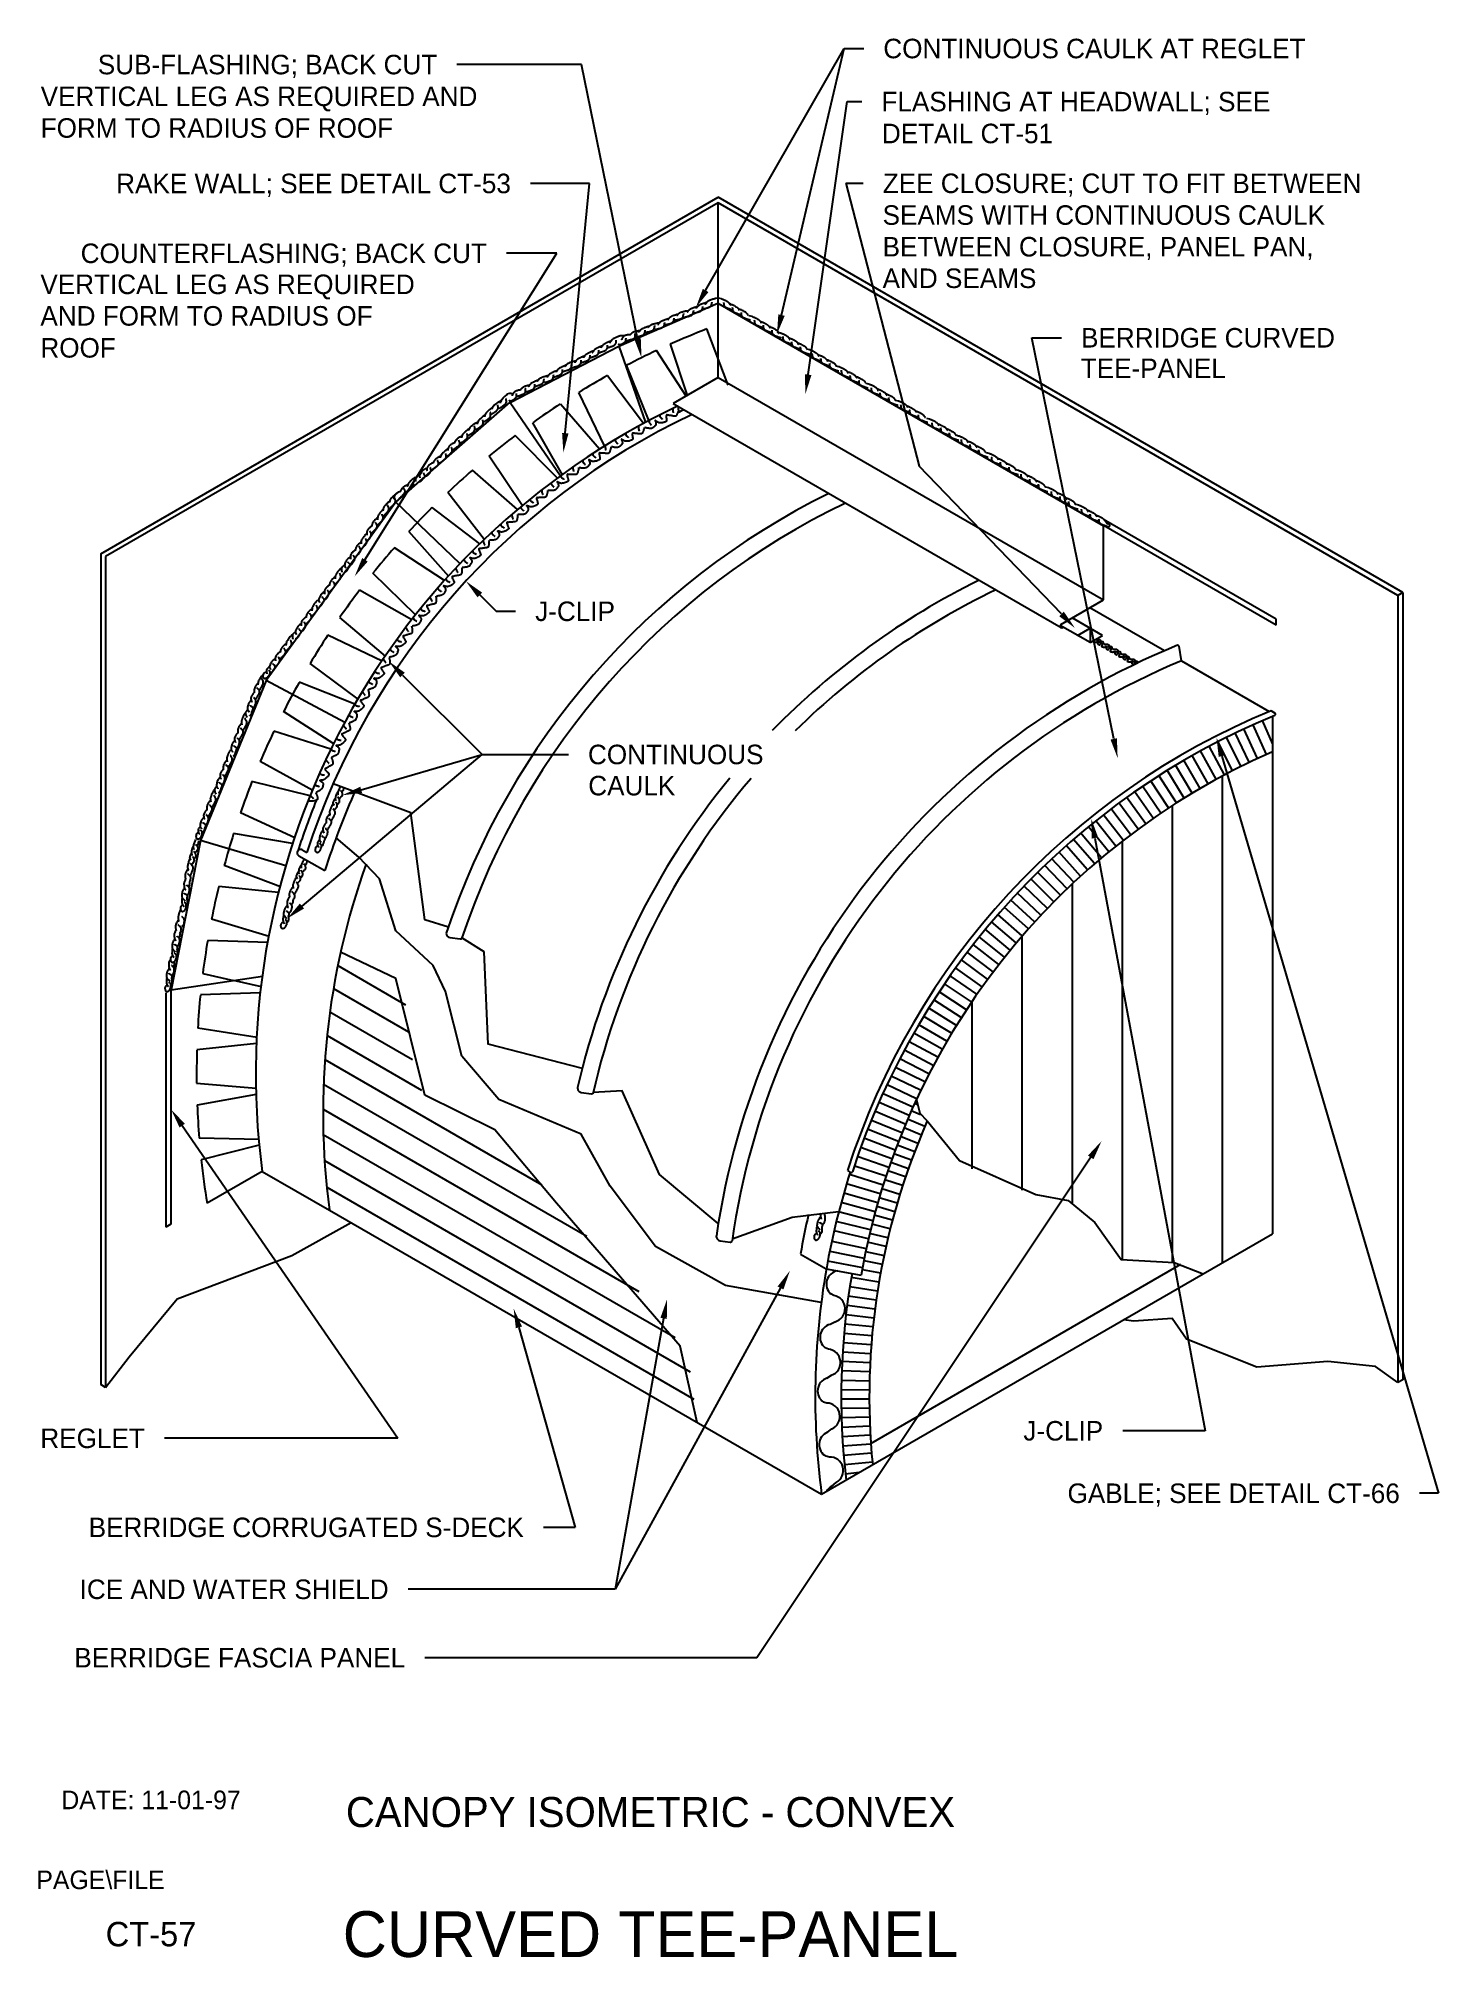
# Model space of a CAD drawing. Extents: x 2 to 99, y 3 to 136.
import ezdxf
from ezdxf.enums import TextEntityAlignment as Align

# ---------------------------------------------------------------- set-up
doc = ezdxf.new("R2010")
doc.units = 0
doc.header["$LTSCALE"] = 1.7995
doc.linetypes.add('HIDDENX2', pattern=[0])
for name, color, linetype in [('BORDER', 7, 'CONTINUOUS'), ('CMP-FLSH', 7, 'CONTINUOUS'), ('DIM-TXT', 7, 'CONTINUOUS'), ('STRCTR', 7, 'CONTINUOUS')]:
    doc.layers.add(name, color=color, linetype=linetype)

msp = doc.modelspace()

# ---------------------------------------------------------------- texts
at = {"layer": 'BORDER', "color": 0, "linetype": 'CONTINUOUS'}
for s, height, p in [('DATE: 11-01-97', 1.2838, (9.7, 14.34)), ('CURVED TEE-PANEL', 3.1641, (44.23, 5.06)), ('CT-57', 1.688, (9.7, 5.06))]:
    msp.add_text(s, height=height, dxfattribs=at).set_placement(p, align=Align.MIDDLE)
msp.add_text('PAGE\\FILE', height=1.284, dxfattribs=at).set_placement((1.77, 8.17))
at = {"layer": 'DIM-TXT', "color": 0, "linetype": 'CONTINUOUS'}
for s, p in [('CONTINUOUS CAULK AT REGLET', (60.33, 135.43)), ('FLASHING AT HEADWALL; SEE', (60.2, 131.76)), ('ZEE CLOSURE; CUT TO FIT BETWEEN', (60.29, 126.11)), ('J-CLIP', (36.26, 96.52)), ('CONTINUOUS', (39.91, 86.62))]:
    msp.add_text(s, height=1.35, dxfattribs=at).set_placement(p, align=Align.MIDDLE_LEFT)
for s, p in [('VERTICAL LEG AS REQUIRED AND', (2.07, 131.45)), ('FORM TO RADIUS OF ROOF', (2.07, 129.26)), ('DETAIL CT-51', (60.23, 128.88)), ('SEAMS WITH CONTINUOUS CAULK', (60.28, 123.24)), ('BETWEEN CLOSURE, PANEL PAN,', (60.28, 121.05)), ('VERTICAL LEG AS REQUIRED', (2.05, 118.45)), ('AND SEAMS', (60.28, 118.87)), ('AND FORM TO RADIUS OF', (2.05, 116.27)), ('ROOF', (2.05, 114.06)), ('TEE-PANEL', (73.98, 112.64)), ('CAULK', (39.93, 83.79))]:
    msp.add_text(s, height=1.35, dxfattribs=at).set_placement(p)
for s, p in [('RAKE WALL; SEE DETAIL CT-53', (34.58, 126.1)), ('COUNTERFLASHING; BACK CUT', (32.92, 121.27)), ('REGLET', (9.27, 39.34)), ('J-CLIP', (75.53, 39.86)), ('GABLE; SEE DETAIL CT-66', (96.04, 35.54)), ('BERRIDGE CORRUGATED S-DECK', (35.48, 33.18)), ('ICE AND WATER SHIELD', (26.13, 28.9)), ('BERRIDGE FASCIA PANEL', (27.27, 24.17))]:
    msp.add_text(s, height=1.35, dxfattribs=at).set_placement(p, align=Align.MIDDLE_RIGHT)
msp.add_text('BERRIDGE CURVED', height=1.35, rotation=360, dxfattribs=at).set_placement((74, 115.43), align=Align.MIDDLE_LEFT)
msp.add_text('CANOPY ISOMETRIC - CONVEX', height=2.0764, dxfattribs=at).set_placement((44.23, 13.5), align=Align.MIDDLE)
at = {"layer": 'STRCTR', "color": 0, "linetype": 'CONTINUOUS'}
msp.add_text('SUB-FLASHING; BACK CUT', height=1.35, dxfattribs=at).set_placement((29.49, 134.32), align=Align.MIDDLE_RIGHT)

# ---------------------------------------------------------------- linework, layer by layer
at = {"layer": 'CMP-FLSH', "color": 0, "linetype": 'CONTINUOUS'}
for p, q in [((48.91, 112.69), (48.91, 124.75)), ((48.88, 117.83), (75.55, 102.43)), ((48.91, 112.69), (45.8, 110.89)), ((48.91, 112.69), (75.55, 97.31)), ((26.62, 104.06), (34.54, 110.97)), ((45.8, 110.89), (72.63, 95.39)), ((26.62, 104.06), (17.67, 91.74)), ((31.07, 99.81), (26.62, 104.06)), ((75.55, 97.31), (75.55, 102.43)), ((72.6, 95.6), (75.55, 97.31)), ((74.62, 94.35), (72.55, 95.54)), ((75.48, 94.85), (73.39, 96.06)), ((79.76, 93.78), (74.61, 96.76)), ((72.72, 95.4), (72.76, 95.43)), ((73.75, 94.85), (74.62, 95.35)), ((74.62, 95.35), (74.62, 94.35)), ((74.62, 94.35), (75.48, 94.85)), ((80.94, 93.1), (80.78, 94.1)), ((80.94, 93.1), (87.01, 89.6)), ((17.67, 91.74), (13.12, 80.67)), ((23.09, 88.82), (17.67, 91.74)), ((86.53, 88.97), (87.24, 87.34)), ((87.13, 89.65), (87.38, 89.51)), ((87.24, 89.27), (87.24, 53.47)), ((85.05, 85.8), (84.05, 87.81)), ((85.63, 86.08), (84.65, 88.11)), ((86.21, 86.35), (85.26, 88.39)), ((85.87, 88.68), (86.8, 86.62)), ((82.79, 84.59), (81.68, 86.55)), ((83.35, 84.91), (82.26, 86.88)), ((83.91, 85.21), (82.85, 87.2)), ((84.48, 85.51), (83.45, 87.51)), ((80.59, 83.27), (79.38, 85.17)), ((81.13, 83.61), (79.95, 85.53)), ((81.68, 83.95), (80.52, 85.88)), ((82.23, 84.27), (81.1, 86.22)), ((83.77, 51.47), (83.77, 85.14)), ((78.46, 81.84), (77.15, 83.67)), ((78.98, 82.21), (77.7, 84.06)), ((79.51, 82.57), (78.26, 84.43)), ((80.05, 82.92), (78.81, 84.81)), ((76.92, 80.69), (75.54, 82.47)), ((77.43, 81.08), (76.07, 82.88)), ((77.94, 81.46), (76.61, 83.28)), ((80.31, 83.09), (80.31, 51.52)), ((75.42, 79.48), (73.97, 81.2)), ((75.91, 79.89), (74.49, 81.63)), ((76.41, 80.29), (75.01, 82.05)), ((13.12, 80.67), (11.09, 70.35)), ((19.02, 78.93), (13.12, 80.67)), ((20.16, 80.02), (20.48, 79.84)), ((73.97, 78.21), (72.46, 79.88)), ((74.45, 78.64), (72.96, 80.33)), ((74.93, 79.07), (73.46, 80.77)), ((76.84, 80.63), (76.84, 51.75)), ((19.93, 79.62), (21.71, 78.59)), ((72.57, 76.89), (70.99, 78.49)), ((73.03, 77.34), (71.48, 78.96)), ((73.5, 77.78), (71.96, 79.42)), ((71.23, 75.51), (69.59, 77.05)), ((71.67, 75.98), (70.05, 77.54)), ((72.12, 76.44), (70.52, 78.02)), ((73.38, 77.67), (73.38, 55.63)), ((70.36, 74.57), (68.68, 76.06)), ((70.79, 75.04), (69.13, 76.56)), ((69.11, 73.1), (67.38, 74.53)), ((69.52, 73.6), (67.8, 75.05)), ((69.94, 74.09), (68.24, 75.56)), ((30.37, 73.97), (31.08, 73.87)), ((68.31, 72.1), (66.54, 73.48)), ((68.71, 72.61), (66.95, 74.01)), ((69.91, 74.05), (69.91, 56.5)), ((67.16, 70.56), (65.33, 71.87)), ((67.54, 71.08), (65.73, 72.41)), ((67.92, 71.59), (66.13, 72.95)), ((11.09, 70.35), (17.4, 71.3)), ((17.33, 70.56), (15.4, 71)), ((66.43, 69.51), (64.57, 70.77)), ((66.79, 70.04), (64.95, 71.32)), ((17.26, 70.15), (13.12, 69.99)), ((65.38, 67.89), (63.47, 69.08)), ((65.72, 68.44), (63.83, 69.65)), ((66.07, 68.97), (64.19, 70.21)), ((66.45, 69.54), (66.45, 57.98)), ((17.04, 67.05), (12.94, 67.69)), ((64.72, 66.8), (62.78, 67.93)), ((65.05, 67.35), (63.12, 68.51)), ((16.99, 66.64), (12.87, 66.19)), ((64.09, 65.68), (62.12, 66.76)), ((64.4, 66.24), (62.44, 67.35)), ((63.48, 64.55), (61.48, 65.58)), ((63.78, 65.12), (61.8, 66.17)), ((16.98, 63.53), (12.85, 63.88)), ((62.63, 62.82), (60.6, 63.77)), ((62.91, 63.4), (60.88, 64.38)), ((63.19, 63.98), (61.18, 64.98)), ((16.97, 63.11), (12.89, 62.38)), ((39.45, 63.25), (40.16, 63.15)), ((62.11, 61.65), (60.04, 62.55)), ((62.37, 62.24), (60.32, 63.16)), ((61.61, 60.47), (59.52, 61.31)), ((61.85, 61.06), (59.78, 61.93)), ((17.17, 60.01), (13.02, 60.08)), ((61.14, 59.27), (59.04, 60.06)), ((61.37, 59.87), (59.28, 60.69)), ((17.18, 59.6), (13.16, 58.59)), ((60.71, 58.07), (58.58, 58.8)), ((60.92, 58.67), (58.81, 59.43)), ((17.39, 57.79), (13.57, 55.59)), ((17.39, 57.79), (22.03, 55.11)), ((57.85, 57.85), (58.07, 57.72)), ((60.31, 56.85), (57.98, 57.58)), ((60.5, 57.46), (58.37, 58.16)), ((59.94, 55.62), (57.59, 56.29)), ((60.12, 56.24), (57.78, 56.94)), ((59.6, 54.38), (57.24, 54.99)), ((59.77, 55), (57.41, 55.64)), ((59.3, 53.14), (56.92, 53.68)), ((59.44, 53.76), (57.07, 54.34)), ((82.44, 50.7), (87.24, 53.47)), ((49.04, 53), (49.75, 52.9)), ((54.61, 52.08), (56.38, 51.06)), ((56.62, 52.28), (59.01, 51.8)), ((56.76, 52.98), (59.15, 52.47)), ((56.38, 51.06), (58.79, 50.63)), ((56.48, 51.6), (58.88, 51.15))]:
    msp.add_line(p, q, dxfattribs=at)
at = {"layer": 'CMP-FLSH', "color": 0, "linetype": 'HIDDENX2'}
for p, q in [((49.6, 112.16), (48.13, 116.04)), ((46.69, 111.4), (44.65, 114.55)), ((46.78, 111.45), (45.61, 114.99)), ((43.75, 109.5), (41.26, 112.81)), ((44.13, 109.67), (42.58, 113.53)), ((41.08, 107.92), (39.27, 111.65)), ((40.71, 107.72), (38, 110.85)), ((38.16, 105.96), (36.09, 109.56)), ((37.8, 105.73), (34.88, 108.67)), ((35.04, 103.55), (31.92, 106.28)), ((35.38, 103.8), (33.07, 107.25)), ((32.43, 101.18), (29.13, 103.69)), ((32.75, 101.45), (30.21, 104.73)), ((29.99, 98.64), (26.53, 100.91)), ((30.29, 98.93), (27.53, 102.03)), ((28.01, 96.25), (25.04, 99.15)), ((27.73, 95.94), (24.12, 97.97)), ((25.92, 93.41), (22.76, 96.1)), ((25.67, 93.08), (21.92, 94.86)), ((24.03, 90.44), (20.7, 92.91)), ((23.8, 90.09), (19.94, 91.61)), ((22.35, 87.35), (18.85, 89.58)), ((22.14, 86.98), (18.19, 88.23)), ((20.89, 84.14), (17.25, 86.13)), ((20.71, 83.77), (16.68, 84.74)), ((19.65, 80.85), (15.88, 82.58)), ((19.49, 80.46), (15.41, 81.15)), ((18.64, 77.47), (14.76, 78.94)), ((18.51, 77.08), (14.39, 77.48)), ((17.87, 74.04), (13.89, 75.24)), ((17.77, 73.63), (13.62, 73.76)), ((13.28, 71.48), (15.4, 71))]:
    msp.add_line(p, q, dxfattribs=at)
at = {"layer": 'CMP-FLSH', "color": 0, "linetype": 'CONTINUOUS'}
for points in [[(48.92, 118.17, 0), (48.72, 118.14, 0), (48.69, 118.13, 0), (48.65, 118.12, 0), (48.61, 118.11, 0), (48.57, 118.1, 0), (48.54, 118.09, 0), (48.5, 118.08, 0), (48.47, 118.07, 0), (48.44, 118.06, 0), (48.42, 118.05, 0), (48.39, 118.03, 0), (48.36, 118.02, 0), (48.32, 118.01, 0), (48.29, 117.99, 0), (48.26, 117.98, 0), (48.22, 117.96, 0), (48.2, 117.94, 0), (48.18, 117.93, 0), (48.16, 117.91, 0), (48.14, 117.89, 0), (48.11, 117.86, 0), (48.09, 117.83, 0), (48.07, 117.81, 0), (48.05, 117.78, 0), (48.03, 117.76, 0), (48.02, 117.75, 0), (48.02, 117.74, 0)], [(48.91, 118.19, 0), (49.11, 118.14, 0), (49.14, 118.13, 0), (49.17, 118.12, 0), (49.21, 118.1, 0), (49.25, 118.09, 0), (49.28, 118.07, 0), (49.32, 118.06, 0), (49.35, 118.04, 0), (49.37, 118.03, 0), (49.4, 118.02, 0), (49.43, 118, 0), (49.46, 117.99, 0), (49.49, 117.97, 0), (49.52, 117.95, 0), (49.55, 117.93, 0), (49.58, 117.91, 0), (49.61, 117.89, 0), (49.63, 117.88, 0), (49.64, 117.86, 0), (49.66, 117.83, 0), (49.68, 117.8, 0), (49.7, 117.77, 0), (49.72, 117.74, 0), (49.74, 117.72, 0), (49.75, 117.7, 0), (49.76, 117.68, 0), (49.77, 117.67, 0)], [(45.19, 116.32, 0), (45.21, 116.32, 0), (45.23, 116.33, 0), (45.26, 116.33, 0), (45.28, 116.34, 0), (45.31, 116.34, 0), (45.34, 116.35, 0), (45.36, 116.35, 0), (45.39, 116.36, 0), (45.41, 116.36, 0), (45.43, 116.37, 0), (45.47, 116.38, 0), (45.5, 116.39, 0), (45.54, 116.4, 0), (45.58, 116.41, 0), (45.62, 116.42, 0), (45.65, 116.43, 0), (45.68, 116.44, 0), (45.71, 116.46, 0), (45.72, 116.46, 0), (45.73, 116.47, 0), (45.75, 116.48, 0), (45.76, 116.5, 0), (45.78, 116.51, 0), (45.79, 116.52, 0), (45.8, 116.53, 0), (45.81, 116.55, 0), (45.82, 116.56, 0), (45.83, 116.58, 0), (45.84, 116.61, 0), (45.85, 116.64, 0), (45.85, 116.68, 0), (45.86, 116.71, 0), (45.87, 116.74, 0), (45.87, 116.77, 0), (45.88, 116.78, 0), (45.88, 116.79, 0)], [(46.13, 117.05, 0), (46.1, 117.04, 0), (46.07, 117.04, 0), (46.04, 117.03, 0), (46, 117.01, 0), (45.96, 117, 0), (45.92, 116.99, 0), (45.89, 116.98, 0), (45.86, 116.97, 0), (45.83, 116.96, 0), (45.8, 116.95, 0), (45.77, 116.94, 0), (45.74, 116.92, 0), (45.71, 116.91, 0), (45.67, 116.89, 0), (45.64, 116.88, 0), (45.61, 116.86, 0), (45.58, 116.84, 0), (45.56, 116.83, 0), (45.54, 116.81, 0), (45.52, 116.79, 0), (45.5, 116.76, 0), (45.47, 116.74, 0), (45.45, 116.71, 0), (45.43, 116.68, 0), (45.42, 116.66, 0), (45.41, 116.65, 0), (45.4, 116.64, 0)], [(45.85, 116.63, 0), (45.87, 116.64, 0), (45.89, 116.64, 0), (45.92, 116.65, 0), (45.94, 116.65, 0), (45.97, 116.66, 0), (46, 116.66, 0), (46.02, 116.67, 0), (46.04, 116.67, 0), (46.06, 116.68, 0), (46.09, 116.69, 0), (46.13, 116.69, 0), (46.16, 116.7, 0), (46.2, 116.71, 0), (46.24, 116.72, 0), (46.28, 116.73, 0), (46.31, 116.75, 0), (46.34, 116.76, 0), (46.37, 116.77, 0), (46.38, 116.78, 0), (46.39, 116.79, 0), (46.41, 116.8, 0), (46.42, 116.81, 0), (46.43, 116.82, 0), (46.45, 116.84, 0), (46.46, 116.85, 0), (46.47, 116.86, 0), (46.48, 116.87, 0), (46.49, 116.89, 0), (46.49, 116.92, 0), (46.5, 116.96, 0), (46.51, 116.99, 0), (46.52, 117.03, 0), (46.53, 117.06, 0), (46.53, 117.08, 0), (46.53, 117.1, 0), (46.53, 117.11, 0)], [(46.82, 117.28, 0), (46.79, 117.28, 0), (46.76, 117.28, 0), (46.72, 117.27, 0), (46.69, 117.26, 0), (46.65, 117.26, 0), (46.61, 117.25, 0), (46.57, 117.24, 0), (46.54, 117.24, 0), (46.51, 117.23, 0), (46.48, 117.22, 0), (46.45, 117.21, 0), (46.42, 117.2, 0), (46.38, 117.19, 0), (46.35, 117.18, 0), (46.31, 117.17, 0), (46.28, 117.16, 0), (46.25, 117.15, 0), (46.23, 117.13, 0), (46.21, 117.12, 0), (46.19, 117.1, 0), (46.16, 117.08, 0), (46.13, 117.05, 0), (46.11, 117.03, 0), (46.08, 117, 0), (46.07, 116.98, 0), (46.05, 116.97, 0), (46.05, 116.97, 0)], [(46.54, 116.84, 0), (46.56, 116.85, 0), (46.58, 116.85, 0), (46.6, 116.86, 0), (46.63, 116.86, 0), (46.66, 116.87, 0), (46.68, 116.87, 0), (46.71, 116.88, 0), (46.73, 116.88, 0), (46.75, 116.89, 0), (46.78, 116.9, 0), (46.81, 116.9, 0), (46.85, 116.91, 0), (46.89, 116.92, 0), (46.93, 116.93, 0), (46.96, 116.94, 0), (47, 116.96, 0), (47.03, 116.97, 0), (47.06, 116.98, 0), (47.07, 116.99, 0), (47.08, 117, 0), (47.09, 117.01, 0), (47.11, 117.02, 0), (47.12, 117.03, 0), (47.13, 117.05, 0), (47.15, 117.06, 0), (47.16, 117.07, 0), (47.16, 117.08, 0), (47.17, 117.1, 0), (47.18, 117.13, 0), (47.19, 117.17, 0), (47.2, 117.2, 0), (47.21, 117.24, 0), (47.21, 117.27, 0), (47.22, 117.29, 0), (47.22, 117.31, 0), (47.22, 117.32, 0)], [(47.48, 117.58, 0), (47.45, 117.57, 0), (47.42, 117.56, 0), (47.38, 117.55, 0), (47.34, 117.54, 0), (47.31, 117.53, 0), (47.27, 117.52, 0), (47.23, 117.5, 0), (47.2, 117.49, 0), (47.17, 117.48, 0), (47.15, 117.47, 0), (47.12, 117.46, 0), (47.09, 117.45, 0), (47.05, 117.43, 0), (47.02, 117.42, 0), (46.99, 117.4, 0), (46.96, 117.39, 0), (46.93, 117.37, 0), (46.91, 117.35, 0), (46.89, 117.34, 0), (46.87, 117.32, 0), (46.84, 117.29, 0), (46.82, 117.26, 0), (46.8, 117.23, 0), (46.78, 117.21, 0), (46.76, 117.19, 0), (46.75, 117.17, 0), (46.75, 117.17, 0)], [(47.17, 117.13, 0), (47.19, 117.13, 0), (47.21, 117.14, 0), (47.24, 117.14, 0), (47.26, 117.15, 0), (47.29, 117.15, 0), (47.32, 117.16, 0), (47.34, 117.16, 0), (47.37, 117.17, 0), (47.39, 117.18, 0), (47.41, 117.18, 0), (47.45, 117.19, 0), (47.48, 117.2, 0), (47.52, 117.21, 0), (47.56, 117.22, 0), (47.6, 117.23, 0), (47.63, 117.24, 0), (47.66, 117.25, 0), (47.69, 117.27, 0), (47.7, 117.27, 0), (47.71, 117.28, 0), (47.73, 117.29, 0), (47.74, 117.31, 0), (47.76, 117.32, 0), (47.77, 117.33, 0), (47.78, 117.35, 0), (47.79, 117.36, 0), (47.8, 117.37, 0), (47.81, 117.39, 0), (47.82, 117.42, 0), (47.83, 117.45, 0), (47.83, 117.49, 0), (47.84, 117.52, 0), (47.85, 117.55, 0), (47.85, 117.58, 0), (47.86, 117.6, 0), (47.86, 117.6, 0)], [(48.11, 117.86, 0), (48.08, 117.86, 0), (48.05, 117.85, 0), (48.02, 117.84, 0), (47.98, 117.83, 0), (47.94, 117.81, 0), (47.9, 117.8, 0), (47.87, 117.79, 0), (47.84, 117.78, 0), (47.81, 117.77, 0), (47.78, 117.76, 0), (47.75, 117.75, 0), (47.72, 117.73, 0), (47.69, 117.72, 0), (47.65, 117.7, 0), (47.62, 117.69, 0), (47.59, 117.67, 0), (47.56, 117.66, 0), (47.54, 117.64, 0), (47.52, 117.62, 0), (47.5, 117.6, 0), (47.48, 117.58, 0), (47.45, 117.55, 0), (47.43, 117.52, 0), (47.41, 117.49, 0), (47.4, 117.47, 0), (47.39, 117.46, 0), (47.38, 117.45, 0)], [(47.8, 117.42, 0), (47.82, 117.42, 0), (47.85, 117.42, 0), (47.87, 117.43, 0), (47.9, 117.43, 0), (47.93, 117.44, 0), (47.95, 117.45, 0), (47.98, 117.45, 0), (48, 117.46, 0), (48.02, 117.46, 0), (48.05, 117.47, 0), (48.08, 117.48, 0), (48.12, 117.49, 0), (48.16, 117.5, 0), (48.19, 117.51, 0), (48.23, 117.52, 0), (48.27, 117.53, 0), (48.3, 117.54, 0), (48.32, 117.55, 0), (48.34, 117.56, 0), (48.35, 117.57, 0), (48.36, 117.58, 0), (48.38, 117.59, 0), (48.39, 117.61, 0), (48.4, 117.62, 0), (48.41, 117.63, 0), (48.42, 117.64, 0), (48.43, 117.66, 0), (48.44, 117.68, 0), (48.45, 117.71, 0), (48.46, 117.74, 0), (48.47, 117.77, 0), (48.48, 117.81, 0), (48.48, 117.84, 0), (48.49, 117.87, 0), (48.49, 117.88, 0), (48.49, 117.89, 0)], [(49.95, 117.33, 0), (49.93, 117.34, 0), (49.91, 117.34, 0), (49.88, 117.35, 0), (49.85, 117.36, 0), (49.83, 117.37, 0), (49.8, 117.37, 0), (49.78, 117.38, 0), (49.76, 117.39, 0), (49.74, 117.4, 0), (49.71, 117.41, 0), (49.68, 117.42, 0), (49.64, 117.43, 0), (49.6, 117.44, 0), (49.57, 117.46, 0), (49.53, 117.47, 0), (49.5, 117.49, 0), (49.47, 117.5, 0), (49.44, 117.52, 0), (49.43, 117.53, 0), (49.42, 117.54, 0), (49.41, 117.55, 0), (49.4, 117.56, 0), (49.38, 117.58, 0), (49.37, 117.59, 0), (49.36, 117.61, 0), (49.35, 117.62, 0), (49.35, 117.63, 0), (49.34, 117.65, 0), (49.33, 117.68, 0), (49.33, 117.72, 0), (49.32, 117.75, 0), (49.32, 117.79, 0), (49.31, 117.82, 0), (49.31, 117.84, 0), (49.31, 117.86, 0), (49.31, 117.87, 0)], [(49.68, 117.8, 0), (49.71, 117.8, 0), (49.74, 117.78, 0), (49.78, 117.77, 0), (49.81, 117.76, 0), (49.85, 117.74, 0), (49.89, 117.73, 0), (49.92, 117.71, 0), (49.95, 117.7, 0), (49.98, 117.68, 0), (50, 117.67, 0), (50.03, 117.66, 0), (50.06, 117.64, 0), (50.09, 117.62, 0), (50.12, 117.6, 0), (50.16, 117.58, 0), (50.18, 117.56, 0), (50.21, 117.55, 0), (50.23, 117.53, 0), (50.25, 117.51, 0), (50.27, 117.49, 0), (50.29, 117.46, 0), (50.31, 117.43, 0), (50.33, 117.4, 0), (50.34, 117.37, 0), (50.36, 117.35, 0), (50.37, 117.33, 0), (50.37, 117.33, 0)], [(50.55, 116.98, 0), (50.53, 116.99, 0), (50.51, 116.99, 0), (50.48, 117, 0), (50.46, 117.01, 0), (50.43, 117.02, 0), (50.41, 117.03, 0), (50.38, 117.03, 0), (50.36, 117.04, 0), (50.34, 117.05, 0), (50.31, 117.06, 0), (50.28, 117.07, 0), (50.24, 117.08, 0), (50.21, 117.1, 0), (50.17, 117.11, 0), (50.13, 117.12, 0), (50.1, 117.14, 0), (50.07, 117.16, 0), (50.05, 117.17, 0), (50.04, 117.18, 0), (50.02, 117.19, 0), (50.01, 117.2, 0), (50, 117.22, 0), (49.99, 117.23, 0), (49.97, 117.24, 0), (49.96, 117.26, 0), (49.96, 117.27, 0), (49.95, 117.28, 0), (49.94, 117.31, 0), (49.93, 117.34, 0), (49.93, 117.37, 0), (49.92, 117.4, 0), (49.92, 117.44, 0), (49.92, 117.47, 0), (49.91, 117.5, 0), (49.91, 117.51, 0), (49.91, 117.52, 0)], [(50.29, 117.46, 0), (50.31, 117.45, 0), (50.35, 117.44, 0), (50.38, 117.42, 0), (50.42, 117.41, 0), (50.45, 117.39, 0), (50.49, 117.38, 0), (50.52, 117.36, 0), (50.55, 117.35, 0), (50.58, 117.34, 0), (50.6, 117.32, 0), (50.63, 117.31, 0), (50.66, 117.29, 0), (50.69, 117.27, 0), (50.73, 117.25, 0), (50.76, 117.24, 0), (50.79, 117.22, 0), (50.81, 117.2, 0), (50.83, 117.18, 0), (50.85, 117.16, 0), (50.87, 117.14, 0), (50.89, 117.11, 0), (50.91, 117.08, 0), (50.93, 117.05, 0), (50.95, 117.02, 0), (50.96, 117, 0), (50.97, 116.99, 0), (50.97, 116.98, 0)], [(51.15, 116.64, 0), (51.13, 116.64, 0), (51.11, 116.65, 0), (51.09, 116.65, 0), (51.06, 116.66, 0), (51.03, 116.67, 0), (51.01, 116.68, 0), (50.98, 116.69, 0), (50.96, 116.7, 0), (50.94, 116.7, 0), (50.91, 116.71, 0), (50.88, 116.72, 0), (50.85, 116.74, 0), (50.81, 116.75, 0), (50.77, 116.76, 0), (50.74, 116.78, 0), (50.7, 116.79, 0), (50.67, 116.81, 0), (50.65, 116.82, 0), (50.64, 116.83, 0), (50.63, 116.84, 0), (50.61, 116.85, 0), (50.6, 116.87, 0), (50.59, 116.88, 0), (50.58, 116.9, 0), (50.57, 116.91, 0), (50.56, 116.92, 0), (50.55, 116.94, 0), (50.54, 116.96, 0), (50.54, 116.99, 0), (50.53, 117.02, 0), (50.53, 117.06, 0), (50.52, 117.09, 0), (50.52, 117.12, 0), (50.52, 117.15, 0), (50.52, 117.17, 0), (50.52, 117.17, 0)], [(51.04, 116.97, 0), (51.23, 116.92, 0), (51.26, 116.91, 0), (51.3, 116.89, 0), (51.33, 116.88, 0), (51.37, 116.86, 0), (51.41, 116.85, 0), (51.44, 116.83, 0), (51.47, 116.82, 0), (51.5, 116.8, 0), (51.52, 116.79, 0), (51.55, 116.78, 0), (51.58, 116.76, 0), (51.61, 116.74, 0), (51.64, 116.72, 0), (51.67, 116.71, 0), (51.7, 116.69, 0), (51.73, 116.67, 0), (51.75, 116.65, 0), (51.77, 116.63, 0), (51.79, 116.61, 0), (51.81, 116.58, 0), (51.83, 116.55, 0), (51.85, 116.52, 0), (51.86, 116.49, 0), (51.88, 116.47, 0), (51.89, 116.45, 0), (51.89, 116.45, 0)], [(42.1, 115.55, 0), (42.08, 115.54, 0), (42.05, 115.53, 0), (42.01, 115.52, 0), (41.97, 115.5, 0), (41.94, 115.49, 0), (41.9, 115.47, 0), (41.87, 115.46, 0), (41.84, 115.44, 0), (41.81, 115.43, 0), (41.79, 115.42, 0), (41.76, 115.4, 0), (41.73, 115.39, 0), (41.7, 115.37, 0), (41.66, 115.35, 0), (41.63, 115.33, 0), (41.6, 115.31, 0), (41.58, 115.29, 0), (41.56, 115.28, 0), (41.54, 115.26, 0), (41.52, 115.23, 0), (41.5, 115.21, 0), (41.48, 115.18, 0), (41.46, 115.15, 0), (41.44, 115.12, 0), (41.43, 115.1, 0), (41.42, 115.08, 0), (41.41, 115.08, 0)], [(42.83, 115.64, 0), (42.79, 115.64, 0), (42.75, 115.64, 0), (42.7, 115.63, 0), (42.65, 115.63, 0), (42.6, 115.62, 0), (42.55, 115.61, 0), (42.51, 115.59, 0), (42.47, 115.58, 0), (42.43, 115.56, 0), (42.42, 115.56, 0), (42.4, 115.54, 0), (42.39, 115.53, 0), (42.37, 115.51, 0), (42.35, 115.5, 0), (42.34, 115.48, 0), (42.32, 115.46, 0), (42.31, 115.45, 0), (42.3, 115.43, 0), (42.29, 115.42, 0), (42.28, 115.4, 0), (42.27, 115.38, 0), (42.26, 115.36, 0), (42.25, 115.34, 0), (42.24, 115.32, 0), (42.23, 115.31, 0), (42.23, 115.3, 0), (42.22, 115.29, 0)], [(42.52, 115.22, 0), (42.55, 115.23, 0), (42.58, 115.23, 0), (42.61, 115.24, 0), (42.65, 115.25, 0), (42.69, 115.26, 0), (42.73, 115.27, 0), (42.76, 115.28, 0), (42.79, 115.29, 0), (42.82, 115.29, 0), (42.84, 115.3, 0), (42.87, 115.31, 0), (42.9, 115.31, 0), (42.93, 115.32, 0), (42.96, 115.33, 0), (42.99, 115.34, 0), (43.02, 115.35, 0), (43.05, 115.36, 0), (43.07, 115.37, 0), (43.08, 115.37, 0), (43.09, 115.38, 0), (43.1, 115.39, 0), (43.12, 115.4, 0), (43.13, 115.41, 0), (43.14, 115.43, 0), (43.15, 115.44, 0), (43.16, 115.45, 0), (43.17, 115.46, 0), (43.17, 115.48, 0), (43.18, 115.52, 0), (43.18, 115.55, 0), (43.18, 115.59, 0), (43.18, 115.63, 0), (43.18, 115.67, 0), (43.18, 115.69, 0), (43.18, 115.71, 0), (43.18, 115.72, 0)], [(43.46, 115.9, 0), (43.43, 115.9, 0), (43.4, 115.9, 0), (43.36, 115.89, 0), (43.33, 115.89, 0), (43.29, 115.89, 0), (43.25, 115.88, 0), (43.22, 115.87, 0), (43.19, 115.87, 0), (43.16, 115.86, 0), (43.14, 115.85, 0), (43.12, 115.85, 0), (43.1, 115.84, 0), (43.07, 115.83, 0), (43.05, 115.81, 0), (43.02, 115.8, 0), (43, 115.79, 0), (42.98, 115.78, 0), (42.97, 115.77, 0), (42.95, 115.76, 0), (42.93, 115.74, 0), (42.91, 115.73, 0), (42.89, 115.71, 0), (42.87, 115.69, 0), (42.85, 115.67, 0), (42.84, 115.65, 0), (42.82, 115.64, 0), (42.81, 115.62, 0)], [(43.19, 115.48, 0), (43.21, 115.48, 0), (43.23, 115.49, 0), (43.25, 115.49, 0), (43.28, 115.5, 0), (43.31, 115.5, 0), (43.33, 115.51, 0), (43.36, 115.51, 0), (43.38, 115.52, 0), (43.4, 115.52, 0), (43.43, 115.53, 0), (43.46, 115.54, 0), (43.5, 115.55, 0), (43.54, 115.56, 0), (43.58, 115.57, 0), (43.61, 115.58, 0), (43.65, 115.59, 0), (43.68, 115.6, 0), (43.71, 115.62, 0), (43.72, 115.62, 0), (43.73, 115.63, 0), (43.74, 115.64, 0), (43.76, 115.66, 0), (43.77, 115.67, 0), (43.78, 115.68, 0), (43.8, 115.69, 0), (43.81, 115.71, 0), (43.81, 115.72, 0), (43.82, 115.74, 0), (43.83, 115.77, 0), (43.84, 115.8, 0), (43.85, 115.84, 0), (43.86, 115.87, 0), (43.86, 115.9, 0), (43.87, 115.93, 0), (43.87, 115.94, 0), (43.87, 115.95, 0)], [(44.13, 116.21, 0), (44.1, 116.2, 0), (44.07, 116.2, 0), (44.03, 116.19, 0), (43.99, 116.18, 0), (43.96, 116.16, 0), (43.92, 116.15, 0), (43.88, 116.14, 0), (43.85, 116.13, 0), (43.83, 116.12, 0), (43.8, 116.11, 0), (43.77, 116.1, 0), (43.74, 116.08, 0), (43.7, 116.07, 0), (43.67, 116.05, 0), (43.64, 116.04, 0), (43.61, 116.02, 0), (43.58, 116, 0), (43.56, 115.99, 0), (43.54, 115.97, 0), (43.52, 115.95, 0), (43.49, 115.92, 0), (43.47, 115.9, 0), (43.45, 115.87, 0), (43.43, 115.84, 0), (43.41, 115.82, 0), (43.4, 115.81, 0), (43.4, 115.8, 0)], [(43.84, 115.79, 0), (43.86, 115.8, 0), (43.89, 115.8, 0), (43.91, 115.81, 0), (43.94, 115.81, 0), (43.97, 115.82, 0), (43.99, 115.82, 0), (44.02, 115.83, 0), (44.04, 115.83, 0), (44.06, 115.84, 0), (44.09, 115.85, 0), (44.12, 115.85, 0), (44.16, 115.86, 0), (44.2, 115.87, 0), (44.23, 115.88, 0), (44.27, 115.89, 0), (44.31, 115.91, 0), (44.34, 115.92, 0), (44.36, 115.93, 0), (44.37, 115.94, 0), (44.39, 115.95, 0), (44.4, 115.96, 0), (44.42, 115.97, 0), (44.43, 115.98, 0), (44.44, 116, 0), (44.45, 116.01, 0), (44.46, 116.02, 0), (44.47, 116.03, 0), (44.48, 116.05, 0), (44.49, 116.08, 0), (44.5, 116.12, 0), (44.51, 116.15, 0), (44.52, 116.19, 0), (44.52, 116.22, 0), (44.53, 116.24, 0), (44.53, 116.26, 0), (44.53, 116.27, 0)], [(44.82, 116.44, 0), (44.79, 116.44, 0), (44.76, 116.44, 0), (44.72, 116.43, 0), (44.68, 116.42, 0), (44.64, 116.42, 0), (44.6, 116.41, 0), (44.57, 116.4, 0), (44.54, 116.4, 0), (44.51, 116.39, 0), (44.48, 116.38, 0), (44.45, 116.37, 0), (44.42, 116.36, 0), (44.38, 116.35, 0), (44.35, 116.34, 0), (44.31, 116.33, 0), (44.28, 116.32, 0), (44.25, 116.31, 0), (44.23, 116.29, 0), (44.21, 116.28, 0), (44.18, 116.26, 0), (44.16, 116.24, 0), (44.13, 116.21, 0), (44.1, 116.19, 0), (44.08, 116.16, 0), (44.06, 116.15, 0), (44.05, 116.13, 0), (44.05, 116.13, 0)], [(44.53, 116, 0), (44.55, 116.01, 0), (44.57, 116.01, 0), (44.6, 116.02, 0), (44.63, 116.02, 0), (44.65, 116.03, 0), (44.68, 116.03, 0), (44.71, 116.04, 0), (44.73, 116.04, 0), (44.75, 116.05, 0), (44.78, 116.06, 0), (44.81, 116.06, 0), (44.85, 116.07, 0), (44.88, 116.08, 0), (44.92, 116.09, 0), (44.96, 116.1, 0), (44.99, 116.12, 0), (45.03, 116.13, 0), (45.05, 116.14, 0), (45.06, 116.15, 0), (45.08, 116.16, 0), (45.09, 116.17, 0), (45.1, 116.18, 0), (45.12, 116.19, 0), (45.13, 116.21, 0), (45.14, 116.22, 0), (45.15, 116.23, 0), (45.16, 116.24, 0), (45.17, 116.26, 0), (45.18, 116.29, 0), (45.19, 116.33, 0), (45.2, 116.36, 0), (45.2, 116.4, 0), (45.21, 116.43, 0), (45.21, 116.45, 0), (45.22, 116.47, 0), (45.22, 116.48, 0)], [(45.47, 116.74, 0), (45.45, 116.73, 0), (45.41, 116.72, 0), (45.38, 116.71, 0), (45.34, 116.7, 0), (45.3, 116.69, 0), (45.27, 116.68, 0), (45.23, 116.67, 0), (45.2, 116.65, 0), (45.17, 116.64, 0), (45.15, 116.63, 0), (45.12, 116.62, 0), (45.08, 116.61, 0), (45.05, 116.59, 0), (45.02, 116.58, 0), (44.98, 116.56, 0), (44.95, 116.55, 0), (44.93, 116.53, 0), (44.9, 116.51, 0), (44.88, 116.5, 0), (44.86, 116.48, 0), (44.84, 116.45, 0), (44.82, 116.42, 0), (44.79, 116.39, 0), (44.77, 116.37, 0), (44.76, 116.35, 0), (44.75, 116.33, 0), (44.74, 116.33, 0)], [(52.07, 116.1, 0), (52.05, 116.11, 0), (52.03, 116.12, 0), (52, 116.12, 0), (51.98, 116.13, 0), (51.95, 116.14, 0), (51.92, 116.15, 0), (51.9, 116.16, 0), (51.88, 116.16, 0), (51.86, 116.17, 0), (51.83, 116.18, 0), (51.8, 116.19, 0), (51.76, 116.2, 0), (51.73, 116.22, 0), (51.69, 116.23, 0), (51.65, 116.25, 0), (51.62, 116.26, 0), (51.59, 116.28, 0), (51.57, 116.29, 0), (51.55, 116.3, 0), (51.54, 116.31, 0), (51.53, 116.32, 0), (51.52, 116.34, 0), (51.51, 116.35, 0), (51.49, 116.37, 0), (51.48, 116.38, 0), (51.47, 116.39, 0), (51.47, 116.41, 0), (51.46, 116.43, 0), (51.45, 116.46, 0), (51.45, 116.49, 0), (51.44, 116.53, 0), (51.44, 116.56, 0), (51.44, 116.59, 0), (51.43, 116.62, 0), (51.43, 116.64, 0), (51.43, 116.64, 0)], [(51.81, 116.58, 0), (51.83, 116.57, 0), (51.87, 116.56, 0), (51.9, 116.54, 0), (51.94, 116.53, 0), (51.97, 116.51, 0), (52.01, 116.5, 0), (52.04, 116.48, 0), (52.07, 116.47, 0), (52.1, 116.46, 0), (52.12, 116.45, 0), (52.15, 116.43, 0), (52.18, 116.41, 0), (52.21, 116.4, 0), (52.25, 116.38, 0), (52.28, 116.36, 0), (52.31, 116.34, 0), (52.33, 116.32, 0), (52.35, 116.3, 0), (52.37, 116.28, 0), (52.39, 116.26, 0), (52.41, 116.23, 0), (52.43, 116.2, 0), (52.45, 116.17, 0), (52.47, 116.14, 0), (52.48, 116.12, 0), (52.49, 116.11, 0), (52.49, 116.1, 0)], [(52.67, 115.76, 0), (52.65, 115.76, 0), (52.63, 115.77, 0), (52.61, 115.78, 0), (52.58, 115.78, 0), (52.55, 115.79, 0), (52.53, 115.8, 0), (52.5, 115.81, 0), (52.48, 115.82, 0), (52.46, 115.82, 0), (52.43, 115.83, 0), (52.4, 115.84, 0), (52.37, 115.86, 0), (52.33, 115.87, 0), (52.29, 115.88, 0), (52.26, 115.9, 0), (52.22, 115.91, 0), (52.19, 115.93, 0), (52.17, 115.95, 0), (52.16, 115.95, 0), (52.15, 115.96, 0), (52.13, 115.98, 0), (52.12, 115.99, 0), (52.11, 116, 0), (52.1, 116.02, 0), (52.09, 116.03, 0), (52.08, 116.05, 0), (52.07, 116.06, 0), (52.06, 116.08, 0), (52.06, 116.11, 0), (52.05, 116.14, 0), (52.05, 116.18, 0), (52.04, 116.21, 0), (52.04, 116.25, 0), (52.04, 116.27, 0), (52.04, 116.29, 0), (52.04, 116.3, 0)], [(52.41, 116.23, 0), (52.44, 116.22, 0), (52.47, 116.21, 0), (52.5, 116.2, 0), (52.54, 116.18, 0), (52.58, 116.17, 0), (52.61, 116.15, 0), (52.65, 116.14, 0), (52.68, 116.12, 0), (52.7, 116.11, 0), (52.73, 116.1, 0), (52.75, 116.08, 0), (52.79, 116.07, 0), (52.82, 116.05, 0), (52.85, 116.03, 0), (52.88, 116.01, 0), (52.91, 115.99, 0), (52.94, 115.97, 0), (52.96, 115.95, 0), (52.97, 115.94, 0), (52.99, 115.91, 0), (53.01, 115.88, 0), (53.03, 115.85, 0), (53.05, 115.82, 0), (53.07, 115.8, 0), (53.08, 115.77, 0), (53.09, 115.76, 0), (53.1, 115.75, 0)], [(53.28, 115.41, 0), (53.26, 115.42, 0), (53.23, 115.42, 0), (53.21, 115.43, 0), (53.18, 115.44, 0), (53.16, 115.45, 0), (53.13, 115.45, 0), (53.11, 115.46, 0), (53.08, 115.47, 0), (53.06, 115.48, 0), (53.04, 115.49, 0), (53.01, 115.5, 0), (52.97, 115.51, 0), (52.93, 115.52, 0), (52.9, 115.54, 0), (52.86, 115.55, 0), (52.83, 115.57, 0), (52.8, 115.58, 0), (52.77, 115.6, 0), (52.76, 115.61, 0), (52.75, 115.62, 0), (52.74, 115.63, 0), (52.72, 115.64, 0), (52.71, 115.66, 0), (52.7, 115.67, 0), (52.69, 115.68, 0), (52.68, 115.7, 0), (52.67, 115.71, 0), (52.67, 115.73, 0), (52.66, 115.76, 0), (52.65, 115.8, 0), (52.65, 115.83, 0), (52.65, 115.87, 0), (52.64, 115.9, 0), (52.64, 115.92, 0), (52.64, 115.94, 0), (52.64, 115.95, 0)], [(53, 115.83, 0), (53.2, 115.78, 0), (53.23, 115.77, 0), (53.26, 115.76, 0), (53.3, 115.74, 0), (53.34, 115.73, 0), (53.37, 115.71, 0), (53.41, 115.7, 0), (53.44, 115.68, 0), (53.46, 115.67, 0), (53.49, 115.66, 0), (53.52, 115.64, 0), (53.55, 115.63, 0), (53.58, 115.61, 0), (53.61, 115.59, 0), (53.64, 115.57, 0), (53.67, 115.55, 0), (53.7, 115.53, 0), (53.72, 115.51, 0), (53.73, 115.5, 0), (53.75, 115.47, 0), (53.77, 115.44, 0), (53.79, 115.41, 0), (53.81, 115.38, 0), (53.83, 115.36, 0), (53.84, 115.33, 0), (53.85, 115.32, 0), (53.86, 115.31, 0)], [(54.04, 114.97, 0), (54.02, 114.97, 0), (53.99, 114.98, 0), (53.97, 114.99, 0), (53.94, 115, 0), (53.92, 115, 0), (53.89, 115.01, 0), (53.87, 115.02, 0), (53.84, 115.03, 0), (53.83, 115.04, 0), (53.8, 115.05, 0), (53.77, 115.06, 0), (53.73, 115.07, 0), (53.69, 115.08, 0), (53.66, 115.1, 0), (53.62, 115.11, 0), (53.59, 115.13, 0), (53.56, 115.14, 0), (53.53, 115.16, 0), (53.52, 115.17, 0), (53.51, 115.18, 0), (53.5, 115.19, 0), (53.48, 115.2, 0), (53.47, 115.22, 0), (53.46, 115.23, 0), (53.45, 115.24, 0), (53.44, 115.26, 0), (53.44, 115.27, 0), (53.43, 115.29, 0), (53.42, 115.32, 0), (53.41, 115.36, 0), (53.41, 115.39, 0), (53.41, 115.43, 0), (53.4, 115.46, 0), (53.4, 115.48, 0), (53.4, 115.5, 0), (53.4, 115.51, 0)], [(39.68, 114.17, 0), (39.66, 114.16, 0), (39.63, 114.15, 0), (39.59, 114.14, 0), (39.55, 114.13, 0), (39.52, 114.11, 0), (39.48, 114.1, 0), (39.45, 114.08, 0), (39.42, 114.07, 0), (39.39, 114.05, 0), (39.37, 114.04, 0), (39.34, 114.03, 0), (39.31, 114.01, 0), (39.28, 113.99, 0), (39.24, 113.97, 0), (39.21, 113.95, 0), (39.18, 113.94, 0), (39.16, 113.92, 0), (39.14, 113.9, 0), (39.12, 113.88, 0), (39.1, 113.86, 0), (39.08, 113.83, 0), (39.06, 113.8, 0), (39.04, 113.77, 0), (39.02, 113.74, 0), (39.01, 113.72, 0), (39, 113.71, 0), (38.99, 113.7, 0)], [(39.42, 113.7, 0), (39.44, 113.71, 0), (39.46, 113.71, 0), (39.48, 113.72, 0), (39.51, 113.73, 0), (39.54, 113.74, 0), (39.56, 113.74, 0), (39.59, 113.75, 0), (39.61, 113.76, 0), (39.63, 113.77, 0), (39.66, 113.78, 0), (39.69, 113.79, 0), (39.72, 113.8, 0), (39.76, 113.81, 0), (39.8, 113.83, 0), (39.84, 113.84, 0), (39.87, 113.86, 0), (39.9, 113.87, 0), (39.92, 113.89, 0), (39.93, 113.89, 0), (39.95, 113.9, 0), (39.96, 113.92, 0), (39.97, 113.93, 0), (39.98, 113.94, 0), (40, 113.96, 0), (40.01, 113.97, 0), (40.01, 113.99, 0), (40.02, 114, 0), (40.03, 114.02, 0), (40.04, 114.05, 0), (40.04, 114.08, 0), (40.05, 114.12, 0), (40.05, 114.15, 0), (40.05, 114.19, 0), (40.06, 114.21, 0), (40.06, 114.23, 0), (40.06, 114.23, 0)], [(40.29, 114.52, 0), (40.26, 114.51, 0), (40.23, 114.5, 0), (40.2, 114.48, 0), (40.16, 114.47, 0), (40.12, 114.45, 0), (40.09, 114.44, 0), (40.05, 114.42, 0), (40.02, 114.41, 0), (40, 114.4, 0), (39.97, 114.39, 0), (39.94, 114.37, 0), (39.91, 114.35, 0), (39.88, 114.34, 0), (39.85, 114.32, 0), (39.82, 114.3, 0), (39.79, 114.28, 0), (39.76, 114.26, 0), (39.74, 114.24, 0), (39.72, 114.23, 0), (39.7, 114.2, 0), (39.68, 114.17, 0), (39.66, 114.14, 0), (39.64, 114.11, 0), (39.63, 114.09, 0), (39.61, 114.06, 0), (39.6, 114.05, 0), (39.6, 114.04, 0)], [(40.02, 114.04, 0), (40.04, 114.05, 0), (40.07, 114.06, 0), (40.09, 114.06, 0), (40.12, 114.07, 0), (40.14, 114.08, 0), (40.17, 114.09, 0), (40.19, 114.1, 0), (40.22, 114.1, 0), (40.23, 114.11, 0), (40.26, 114.12, 0), (40.29, 114.13, 0), (40.33, 114.14, 0), (40.37, 114.16, 0), (40.4, 114.17, 0), (40.44, 114.18, 0), (40.47, 114.2, 0), (40.5, 114.21, 0), (40.53, 114.23, 0), (40.54, 114.24, 0), (40.55, 114.25, 0), (40.56, 114.26, 0), (40.58, 114.27, 0), (40.59, 114.29, 0), (40.6, 114.3, 0), (40.61, 114.32, 0), (40.62, 114.33, 0), (40.63, 114.34, 0), (40.63, 114.36, 0), (40.64, 114.39, 0), (40.65, 114.43, 0), (40.65, 114.46, 0), (40.66, 114.5, 0), (40.66, 114.53, 0), (40.66, 114.56, 0), (40.66, 114.57, 0), (40.66, 114.58, 0)], [(40.89, 114.86, 0), (40.87, 114.85, 0), (40.84, 114.84, 0), (40.8, 114.83, 0), (40.76, 114.81, 0), (40.73, 114.8, 0), (40.69, 114.78, 0), (40.66, 114.77, 0), (40.63, 114.75, 0), (40.6, 114.74, 0), (40.58, 114.73, 0), (40.55, 114.71, 0), (40.52, 114.7, 0), (40.49, 114.68, 0), (40.45, 114.66, 0), (40.42, 114.64, 0), (40.39, 114.62, 0), (40.37, 114.61, 0), (40.35, 114.59, 0), (40.33, 114.57, 0), (40.31, 114.55, 0), (40.29, 114.52, 0), (40.27, 114.49, 0), (40.25, 114.46, 0), (40.23, 114.43, 0), (40.22, 114.41, 0), (40.21, 114.39, 0), (40.2, 114.39, 0)], [(40.63, 114.39, 0), (40.65, 114.39, 0), (40.67, 114.4, 0), (40.69, 114.41, 0), (40.72, 114.42, 0), (40.75, 114.42, 0), (40.77, 114.43, 0), (40.8, 114.44, 0), (40.82, 114.45, 0), (40.84, 114.45, 0), (40.87, 114.46, 0), (40.9, 114.47, 0), (40.93, 114.49, 0), (40.97, 114.5, 0), (41.01, 114.51, 0), (41.05, 114.53, 0), (41.08, 114.54, 0), (41.11, 114.56, 0), (41.13, 114.57, 0), (41.14, 114.58, 0), (41.16, 114.59, 0), (41.17, 114.6, 0), (41.18, 114.62, 0), (41.19, 114.63, 0), (41.21, 114.65, 0), (41.22, 114.66, 0), (41.22, 114.67, 0), (41.23, 114.69, 0), (41.24, 114.71, 0), (41.25, 114.74, 0), (41.25, 114.77, 0), (41.26, 114.81, 0), (41.26, 114.84, 0), (41.26, 114.87, 0), (41.27, 114.9, 0), (41.27, 114.92, 0), (41.27, 114.92, 0)], [(41.5, 115.21, 0), (41.47, 115.2, 0), (41.44, 115.18, 0), (41.41, 115.17, 0), (41.37, 115.16, 0), (41.33, 115.14, 0), (41.3, 115.13, 0), (41.26, 115.11, 0), (41.23, 115.1, 0), (41.21, 115.09, 0), (41.18, 115.07, 0), (41.15, 115.06, 0), (41.12, 115.04, 0), (41.09, 115.02, 0), (41.06, 115.01, 0), (41.03, 114.99, 0), (41, 114.97, 0), (40.97, 114.95, 0), (40.95, 114.93, 0), (40.93, 114.91, 0), (40.92, 114.89, 0), (40.89, 114.86, 0), (40.87, 114.83, 0), (40.85, 114.8, 0), (40.84, 114.77, 0), (40.82, 114.75, 0), (40.81, 114.74, 0), (40.81, 114.73, 0)], [(41.23, 114.73, 0), (41.25, 114.74, 0), (41.28, 114.74, 0), (41.3, 114.75, 0), (41.33, 114.76, 0), (41.35, 114.77, 0), (41.38, 114.78, 0), (41.4, 114.78, 0), (41.43, 114.79, 0), (41.44, 114.8, 0), (41.47, 114.81, 0), (41.5, 114.82, 0), (41.54, 114.83, 0), (41.58, 114.84, 0), (41.61, 114.86, 0), (41.65, 114.87, 0), (41.68, 114.89, 0), (41.71, 114.9, 0), (41.74, 114.92, 0), (41.75, 114.93, 0), (41.76, 114.94, 0), (41.77, 114.95, 0), (41.79, 114.96, 0), (41.8, 114.98, 0), (41.81, 114.99, 0), (41.82, 115, 0), (41.83, 115.02, 0), (41.84, 115.03, 0), (41.84, 115.05, 0), (41.85, 115.08, 0), (41.86, 115.12, 0), (41.86, 115.15, 0), (41.87, 115.19, 0), (41.87, 115.22, 0), (41.87, 115.24, 0), (41.87, 115.26, 0), (41.87, 115.27, 0)], [(41.99, 115.01, 0), (42, 115, 0), (42.02, 114.99, 0), (42.03, 114.98, 0), (42.04, 114.98, 0), (42.06, 114.97, 0), (42.07, 114.97, 0), (42.09, 114.96, 0), (42.1, 114.96, 0), (42.11, 114.96, 0), (42.14, 114.96, 0), (42.17, 114.97, 0), (42.2, 114.98, 0), (42.23, 114.99, 0), (42.26, 115, 0), (42.29, 115.02, 0), (42.32, 115.03, 0), (42.35, 115.05, 0), (42.37, 115.06, 0), (42.38, 115.07, 0), (42.4, 115.08, 0), (42.42, 115.1, 0), (42.44, 115.11, 0), (42.45, 115.13, 0), (42.47, 115.14, 0), (42.49, 115.16, 0), (42.5, 115.18, 0), (42.51, 115.19, 0), (42.52, 115.21, 0), (42.52, 115.24, 0), (42.53, 115.27, 0), (42.53, 115.31, 0), (42.53, 115.34, 0), (42.54, 115.37, 0), (42.54, 115.39, 0), (42.54, 115.41, 0), (42.54, 115.41, 0)], [(53.77, 115.44, 0), (53.8, 115.43, 0), (53.83, 115.42, 0), (53.87, 115.41, 0), (53.9, 115.39, 0), (53.94, 115.38, 0), (53.98, 115.36, 0), (54.01, 115.35, 0), (54.04, 115.33, 0), (54.07, 115.32, 0), (54.09, 115.31, 0), (54.12, 115.29, 0), (54.15, 115.28, 0), (54.18, 115.26, 0), (54.21, 115.24, 0), (54.25, 115.22, 0), (54.27, 115.2, 0), (54.3, 115.18, 0), (54.32, 115.17, 0), (54.34, 115.15, 0), (54.36, 115.12, 0), (54.38, 115.1, 0), (54.4, 115.07, 0), (54.42, 115.04, 0), (54.43, 115.01, 0), (54.45, 114.99, 0), (54.46, 114.97, 0), (54.46, 114.97, 0)], [(54.64, 114.62, 0), (54.62, 114.63, 0), (54.6, 114.63, 0), (54.57, 114.64, 0), (54.55, 114.65, 0), (54.52, 114.66, 0), (54.49, 114.67, 0), (54.47, 114.67, 0), (54.45, 114.68, 0), (54.43, 114.69, 0), (54.4, 114.7, 0), (54.37, 114.71, 0), (54.33, 114.72, 0), (54.3, 114.73, 0), (54.26, 114.75, 0), (54.22, 114.76, 0), (54.19, 114.78, 0), (54.16, 114.79, 0), (54.14, 114.81, 0), (54.13, 114.82, 0), (54.11, 114.83, 0), (54.1, 114.84, 0), (54.09, 114.85, 0), (54.08, 114.87, 0), (54.06, 114.88, 0), (54.05, 114.9, 0), (54.04, 114.91, 0), (54.04, 114.92, 0), (54.03, 114.94, 0), (54.02, 114.97, 0), (54.02, 115.01, 0), (54.01, 115.04, 0), (54.01, 115.08, 0), (54.01, 115.11, 0), (54, 115.14, 0), (54, 115.15, 0), (54, 115.16, 0)], [(54.38, 115.1, 0), (54.4, 115.09, 0), (54.44, 115.07, 0), (54.47, 115.06, 0), (54.51, 115.05, 0), (54.54, 115.03, 0), (54.58, 115.02, 0), (54.61, 115, 0), (54.64, 114.99, 0), (54.67, 114.97, 0), (54.69, 114.96, 0), (54.72, 114.95, 0), (54.75, 114.93, 0), (54.78, 114.91, 0), (54.82, 114.89, 0), (54.85, 114.87, 0), (54.88, 114.86, 0), (54.9, 114.84, 0), (54.92, 114.82, 0), (54.94, 114.8, 0), (54.96, 114.78, 0), (54.98, 114.75, 0), (55, 114.72, 0), (55.02, 114.69, 0), (55.04, 114.66, 0), (55.05, 114.64, 0), (55.06, 114.62, 0), (55.06, 114.62, 0)], [(55.24, 114.27, 0), (55.22, 114.28, 0), (55.2, 114.29, 0), (55.18, 114.29, 0), (55.15, 114.3, 0), (55.12, 114.31, 0), (55.1, 114.32, 0), (55.07, 114.33, 0), (55.05, 114.33, 0), (55.03, 114.34, 0), (55, 114.35, 0), (54.97, 114.36, 0), (54.94, 114.37, 0), (54.9, 114.39, 0), (54.86, 114.4, 0), (54.83, 114.42, 0), (54.79, 114.43, 0), (54.76, 114.45, 0), (54.74, 114.46, 0), (54.73, 114.47, 0), (54.72, 114.48, 0), (54.7, 114.49, 0), (54.69, 114.51, 0), (54.68, 114.52, 0), (54.67, 114.54, 0), (54.66, 114.55, 0), (54.65, 114.56, 0), (54.64, 114.57, 0), (54.63, 114.6, 0), (54.63, 114.63, 0), (54.62, 114.66, 0), (54.62, 114.7, 0), (54.61, 114.73, 0), (54.61, 114.76, 0), (54.61, 114.79, 0), (54.61, 114.81, 0), (54.61, 114.81, 0)], [(55.02, 114.66, 0), (55.22, 114.62, 0), (55.25, 114.6, 0), (55.28, 114.59, 0), (55.32, 114.58, 0), (55.36, 114.56, 0), (55.39, 114.55, 0), (55.43, 114.53, 0), (55.46, 114.52, 0), (55.48, 114.5, 0), (55.51, 114.49, 0), (55.53, 114.48, 0), (55.57, 114.46, 0), (55.6, 114.44, 0), (55.63, 114.42, 0), (55.66, 114.4, 0), (55.69, 114.38, 0), (55.72, 114.37, 0), (55.74, 114.35, 0), (55.75, 114.33, 0), (55.77, 114.31, 0), (55.79, 114.28, 0), (55.81, 114.25, 0), (55.83, 114.22, 0), (55.85, 114.19, 0), (55.86, 114.17, 0), (55.87, 114.15, 0), (55.88, 114.15, 0)], [(56.06, 113.8, 0), (56.04, 113.81, 0), (56.01, 113.81, 0), (55.99, 113.82, 0), (55.96, 113.83, 0), (55.94, 113.84, 0), (55.91, 113.85, 0), (55.89, 113.86, 0), (55.86, 113.86, 0), (55.84, 113.87, 0), (55.82, 113.88, 0), (55.79, 113.89, 0), (55.75, 113.9, 0), (55.71, 113.92, 0), (55.68, 113.93, 0), (55.64, 113.95, 0), (55.61, 113.96, 0), (55.58, 113.98, 0), (55.55, 113.99, 0), (55.54, 114, 0), (55.53, 114.01, 0), (55.52, 114.02, 0), (55.5, 114.04, 0), (55.49, 114.05, 0), (55.48, 114.06, 0), (55.47, 114.08, 0), (55.46, 114.09, 0), (55.45, 114.1, 0), (55.45, 114.13, 0), (55.44, 114.16, 0), (55.43, 114.19, 0), (55.43, 114.22, 0), (55.43, 114.26, 0), (55.42, 114.29, 0), (55.42, 114.32, 0), (55.42, 114.33, 0), (55.42, 114.34, 0)], [(55.79, 114.28, 0), (55.82, 114.27, 0), (55.85, 114.26, 0), (55.89, 114.24, 0), (55.92, 114.23, 0), (55.96, 114.21, 0), (55.99, 114.2, 0), (56.03, 114.18, 0), (56.06, 114.17, 0), (56.09, 114.16, 0), (56.11, 114.14, 0), (56.14, 114.13, 0), (56.17, 114.11, 0), (56.2, 114.09, 0), (56.23, 114.08, 0), (56.26, 114.06, 0), (56.29, 114.04, 0), (56.32, 114.02, 0), (56.34, 114, 0), (56.36, 113.98, 0), (56.37, 113.96, 0), (56.4, 113.93, 0), (56.42, 113.9, 0), (56.44, 113.87, 0), (56.45, 113.84, 0), (56.47, 113.82, 0), (56.48, 113.81, 0), (56.48, 113.8, 0)], [(37.14, 112.8, 0), (37.11, 112.79, 0), (37.08, 112.79, 0), (37.04, 112.78, 0), (37.01, 112.77, 0), (36.97, 112.76, 0), (36.93, 112.75, 0), (36.9, 112.74, 0), (36.86, 112.73, 0), (36.84, 112.72, 0), (36.81, 112.71, 0), (36.78, 112.7, 0), (36.75, 112.68, 0), (36.71, 112.67, 0), (36.68, 112.66, 0), (36.65, 112.64, 0), (36.61, 112.63, 0), (36.59, 112.61, 0), (36.56, 112.6, 0), (36.55, 112.58, 0), (36.52, 112.56, 0), (36.5, 112.53, 0), (36.47, 112.51, 0), (36.45, 112.48, 0), (36.43, 112.45, 0), (36.41, 112.43, 0), (36.4, 112.42, 0), (36.4, 112.41, 0)], [(36.9, 112.34, 0), (36.91, 112.34, 0), (36.94, 112.35, 0), (36.96, 112.35, 0), (36.99, 112.36, 0), (37.01, 112.37, 0), (37.04, 112.38, 0), (37.07, 112.39, 0), (37.09, 112.39, 0), (37.11, 112.4, 0), (37.13, 112.41, 0), (37.17, 112.42, 0), (37.2, 112.43, 0), (37.24, 112.45, 0), (37.28, 112.46, 0), (37.31, 112.48, 0), (37.35, 112.49, 0), (37.38, 112.51, 0), (37.4, 112.52, 0), (37.41, 112.53, 0), (37.42, 112.54, 0), (37.44, 112.55, 0), (37.45, 112.57, 0), (37.46, 112.58, 0), (37.47, 112.59, 0), (37.48, 112.61, 0), (37.49, 112.62, 0), (37.5, 112.63, 0), (37.51, 112.66, 0), (37.51, 112.68, 0), (37.52, 112.72, 0), (37.52, 112.75, 0), (37.53, 112.79, 0), (37.53, 112.82, 0), (37.53, 112.85, 0), (37.54, 112.86, 0), (37.54, 112.87, 0)], [(37.77, 113.15, 0), (37.74, 113.14, 0), (37.71, 113.13, 0), (37.67, 113.12, 0), (37.64, 113.1, 0), (37.6, 113.09, 0), (37.56, 113.07, 0), (37.53, 113.06, 0), (37.5, 113.05, 0), (37.47, 113.03, 0), (37.45, 113.02, 0), (37.42, 113.01, 0), (37.39, 112.99, 0), (37.36, 112.97, 0), (37.33, 112.95, 0), (37.29, 112.93, 0), (37.26, 112.91, 0), (37.24, 112.9, 0), (37.22, 112.88, 0), (37.2, 112.86, 0), (37.18, 112.84, 0), (37.16, 112.81, 0), (37.14, 112.78, 0), (37.12, 112.75, 0), (37.1, 112.72, 0), (37.09, 112.7, 0), (37.08, 112.68, 0), (37.08, 112.68, 0)], [(37.52, 112.71, 0), (37.54, 112.71, 0), (37.56, 112.72, 0), (37.59, 112.73, 0), (37.61, 112.74, 0), (37.64, 112.74, 0), (37.67, 112.75, 0), (37.69, 112.76, 0), (37.71, 112.77, 0), (37.73, 112.78, 0), (37.76, 112.78, 0), (37.79, 112.8, 0), (37.83, 112.81, 0), (37.86, 112.82, 0), (37.9, 112.83, 0), (37.94, 112.85, 0), (37.97, 112.86, 0), (38, 112.88, 0), (38.03, 112.9, 0), (38.04, 112.9, 0), (38.05, 112.91, 0), (38.06, 112.93, 0), (38.07, 112.94, 0), (38.09, 112.95, 0), (38.1, 112.97, 0), (38.11, 112.98, 0), (38.12, 112.99, 0), (38.12, 113.01, 0), (38.13, 113.03, 0), (38.14, 113.06, 0), (38.15, 113.09, 0), (38.15, 113.13, 0), (38.15, 113.16, 0), (38.16, 113.19, 0), (38.16, 113.22, 0), (38.16, 113.24, 0), (38.16, 113.24, 0)], [(38.39, 113.53, 0), (38.36, 113.52, 0), (38.33, 113.51, 0), (38.3, 113.49, 0), (38.26, 113.48, 0), (38.23, 113.46, 0), (38.19, 113.45, 0), (38.16, 113.43, 0), (38.13, 113.42, 0), (38.1, 113.41, 0), (38.07, 113.39, 0), (38.05, 113.38, 0), (38.02, 113.36, 0), (37.98, 113.35, 0), (37.95, 113.33, 0), (37.92, 113.31, 0), (37.89, 113.29, 0), (37.86, 113.27, 0), (37.84, 113.25, 0), (37.83, 113.24, 0), (37.81, 113.21, 0), (37.79, 113.18, 0), (37.77, 113.15, 0), (37.75, 113.12, 0), (37.73, 113.1, 0), (37.72, 113.07, 0), (37.71, 113.06, 0), (37.7, 113.05, 0)], [(38.15, 113.08, 0), (38.17, 113.09, 0), (38.19, 113.1, 0), (38.21, 113.1, 0), (38.24, 113.11, 0), (38.27, 113.12, 0), (38.29, 113.13, 0), (38.32, 113.14, 0), (38.34, 113.14, 0), (38.36, 113.15, 0), (38.39, 113.16, 0), (38.42, 113.17, 0), (38.45, 113.18, 0), (38.49, 113.2, 0), (38.53, 113.21, 0), (38.56, 113.22, 0), (38.6, 113.24, 0), (38.63, 113.25, 0), (38.65, 113.27, 0), (38.66, 113.28, 0), (38.67, 113.29, 0), (38.69, 113.3, 0), (38.7, 113.31, 0), (38.71, 113.33, 0), (38.72, 113.34, 0), (38.74, 113.36, 0), (38.74, 113.37, 0), (38.75, 113.38, 0), (38.76, 113.4, 0), (38.77, 113.43, 0), (38.77, 113.47, 0), (38.78, 113.5, 0), (38.78, 113.54, 0), (38.78, 113.57, 0), (38.79, 113.59, 0), (38.79, 113.61, 0), (38.79, 113.62, 0)], [(39.06, 113.82, 0), (39.03, 113.82, 0), (39, 113.81, 0), (38.96, 113.8, 0), (38.92, 113.79, 0), (38.89, 113.78, 0), (38.85, 113.77, 0), (38.81, 113.76, 0), (38.78, 113.75, 0), (38.75, 113.74, 0), (38.73, 113.73, 0), (38.7, 113.72, 0), (38.67, 113.71, 0), (38.63, 113.69, 0), (38.6, 113.68, 0), (38.56, 113.66, 0), (38.53, 113.65, 0), (38.5, 113.63, 0), (38.48, 113.62, 0), (38.46, 113.6, 0), (38.44, 113.58, 0), (38.42, 113.55, 0), (38.39, 113.53, 0), (38.37, 113.5, 0), (38.35, 113.47, 0), (38.33, 113.45, 0), (38.32, 113.44, 0), (38.32, 113.44, 0)], [(38.81, 113.36, 0), (38.83, 113.36, 0), (38.86, 113.37, 0), (38.88, 113.38, 0), (38.91, 113.38, 0), (38.93, 113.39, 0), (38.96, 113.4, 0), (38.98, 113.41, 0), (39.01, 113.42, 0), (39.02, 113.42, 0), (39.05, 113.43, 0), (39.08, 113.44, 0), (39.12, 113.45, 0), (39.16, 113.47, 0), (39.19, 113.48, 0), (39.23, 113.5, 0), (39.26, 113.51, 0), (39.29, 113.53, 0), (39.32, 113.54, 0), (39.33, 113.55, 0), (39.34, 113.56, 0), (39.35, 113.57, 0), (39.37, 113.59, 0), (39.38, 113.6, 0), (39.39, 113.61, 0), (39.4, 113.63, 0), (39.41, 113.64, 0), (39.42, 113.65, 0), (39.42, 113.68, 0), (39.43, 113.71, 0), (39.44, 113.74, 0), (39.44, 113.77, 0), (39.45, 113.81, 0), (39.45, 113.84, 0), (39.45, 113.87, 0), (39.45, 113.88, 0), (39.45, 113.89, 0)], [(56.66, 113.46, 0), (56.64, 113.46, 0), (56.62, 113.47, 0), (56.59, 113.48, 0), (56.57, 113.48, 0), (56.54, 113.49, 0), (56.51, 113.5, 0), (56.49, 113.51, 0), (56.47, 113.52, 0), (56.45, 113.52, 0), (56.42, 113.53, 0), (56.39, 113.54, 0), (56.35, 113.56, 0), (56.32, 113.57, 0), (56.28, 113.58, 0), (56.24, 113.6, 0), (56.21, 113.61, 0), (56.18, 113.63, 0), (56.15, 113.64, 0), (56.14, 113.65, 0), (56.13, 113.66, 0), (56.12, 113.68, 0), (56.11, 113.69, 0), (56.09, 113.7, 0), (56.08, 113.72, 0), (56.07, 113.73, 0), (56.06, 113.74, 0), (56.06, 113.76, 0), (56.05, 113.78, 0), (56.04, 113.81, 0), (56.04, 113.84, 0), (56.03, 113.88, 0), (56.03, 113.91, 0), (56.03, 113.94, 0), (56.02, 113.97, 0), (56.02, 113.99, 0), (56.02, 113.99, 0)], [(56.4, 113.93, 0), (56.42, 113.92, 0), (56.45, 113.91, 0), (56.49, 113.9, 0), (56.53, 113.88, 0), (56.56, 113.87, 0), (56.6, 113.85, 0), (56.63, 113.84, 0), (56.66, 113.82, 0), (56.69, 113.81, 0), (56.71, 113.8, 0), (56.74, 113.78, 0), (56.77, 113.76, 0), (56.8, 113.75, 0), (56.84, 113.73, 0), (56.87, 113.71, 0), (56.9, 113.69, 0), (56.92, 113.67, 0), (56.94, 113.65, 0), (56.96, 113.64, 0), (56.98, 113.61, 0), (57, 113.58, 0), (57.02, 113.55, 0), (57.04, 113.52, 0), (57.06, 113.5, 0), (57.07, 113.47, 0), (57.08, 113.46, 0), (57.08, 113.45, 0)], [(57.26, 113.11, 0), (57.24, 113.11, 0), (57.22, 113.12, 0), (57.2, 113.13, 0), (57.17, 113.14, 0), (57.14, 113.14, 0), (57.12, 113.15, 0), (57.09, 113.16, 0), (57.07, 113.17, 0), (57.05, 113.18, 0), (57.02, 113.18, 0), (56.99, 113.2, 0), (56.96, 113.21, 0), (56.92, 113.22, 0), (56.88, 113.24, 0), (56.85, 113.25, 0), (56.81, 113.27, 0), (56.78, 113.28, 0), (56.76, 113.3, 0), (56.75, 113.31, 0), (56.74, 113.32, 0), (56.72, 113.33, 0), (56.71, 113.34, 0), (56.7, 113.36, 0), (56.69, 113.37, 0), (56.68, 113.38, 0), (56.67, 113.4, 0), (56.66, 113.41, 0), (56.65, 113.43, 0), (56.65, 113.46, 0), (56.64, 113.49, 0), (56.64, 113.53, 0), (56.63, 113.57, 0), (56.63, 113.6, 0), (56.63, 113.62, 0), (56.63, 113.64, 0), (56.62, 113.65, 0)], [(57.04, 113.5, 0), (57.24, 113.45, 0), (57.27, 113.44, 0), (57.3, 113.42, 0), (57.34, 113.41, 0), (57.37, 113.4, 0), (57.41, 113.38, 0), (57.44, 113.36, 0), (57.47, 113.35, 0), (57.5, 113.34, 0), (57.53, 113.33, 0), (57.55, 113.31, 0), (57.58, 113.29, 0), (57.62, 113.28, 0), (57.65, 113.26, 0), (57.68, 113.24, 0), (57.71, 113.22, 0), (57.73, 113.2, 0), (57.76, 113.18, 0), (57.77, 113.16, 0), (57.79, 113.14, 0), (57.81, 113.11, 0), (57.83, 113.08, 0), (57.85, 113.05, 0), (57.87, 113.02, 0), (57.88, 113, 0), (57.89, 112.99, 0), (57.9, 112.98, 0)], [(58.08, 112.64, 0), (58.06, 112.64, 0), (58.03, 112.65, 0), (58.01, 112.66, 0), (57.98, 112.66, 0), (57.96, 112.67, 0), (57.93, 112.68, 0), (57.91, 112.69, 0), (57.88, 112.7, 0), (57.86, 112.7, 0), (57.84, 112.71, 0), (57.8, 112.73, 0), (57.77, 112.74, 0), (57.73, 112.75, 0), (57.69, 112.76, 0), (57.66, 112.78, 0), (57.63, 112.79, 0), (57.6, 112.81, 0), (57.57, 112.83, 0), (57.56, 112.83, 0), (57.55, 112.84, 0), (57.54, 112.86, 0), (57.52, 112.87, 0), (57.51, 112.88, 0), (57.5, 112.9, 0), (57.49, 112.91, 0), (57.48, 112.93, 0), (57.47, 112.94, 0), (57.47, 112.96, 0), (57.46, 112.99, 0), (57.45, 113.02, 0), (57.45, 113.06, 0), (57.44, 113.09, 0), (57.44, 113.13, 0), (57.44, 113.15, 0), (57.44, 113.17, 0), (57.44, 113.18, 0)], [(57.81, 113.11, 0), (57.84, 113.1, 0), (57.87, 113.09, 0), (57.91, 113.08, 0), (57.94, 113.06, 0), (57.98, 113.05, 0), (58.01, 113.03, 0), (58.05, 113.02, 0), (58.08, 113, 0), (58.1, 112.99, 0), (58.13, 112.98, 0), (58.16, 112.96, 0), (58.19, 112.95, 0), (58.22, 112.93, 0), (58.25, 112.91, 0), (58.28, 112.89, 0), (58.31, 112.87, 0), (58.34, 112.85, 0), (58.36, 112.84, 0), (58.37, 112.82, 0), (58.39, 112.79, 0), (58.41, 112.76, 0), (58.44, 112.73, 0), (58.45, 112.7, 0), (58.47, 112.68, 0), (58.49, 112.66, 0), (58.49, 112.64, 0), (58.5, 112.63, 0)], [(58.68, 112.29, 0), (58.66, 112.3, 0), (58.64, 112.3, 0), (58.61, 112.31, 0), (58.59, 112.32, 0), (58.56, 112.33, 0), (58.53, 112.33, 0), (58.51, 112.34, 0), (58.49, 112.35, 0), (58.47, 112.36, 0), (58.44, 112.37, 0), (58.41, 112.38, 0), (58.37, 112.39, 0), (58.34, 112.4, 0), (58.3, 112.42, 0), (58.26, 112.43, 0), (58.23, 112.45, 0), (58.2, 112.46, 0), (58.17, 112.48, 0), (58.16, 112.49, 0), (58.15, 112.5, 0), (58.14, 112.51, 0), (58.13, 112.52, 0), (58.11, 112.54, 0), (58.1, 112.55, 0), (58.09, 112.57, 0), (58.08, 112.58, 0), (58.08, 112.59, 0), (58.07, 112.61, 0), (58.06, 112.64, 0), (58.06, 112.68, 0), (58.05, 112.71, 0), (58.05, 112.75, 0), (58.04, 112.78, 0), (58.04, 112.8, 0), (58.04, 112.82, 0), (58.04, 112.83, 0)], [(34.4, 111.55, 0), (34.37, 111.54, 0), (34.34, 111.52, 0), (34.31, 111.5, 0), (34.28, 111.47, 0), (34.25, 111.45, 0), (34.22, 111.43, 0), (34.19, 111.4, 0), (34.16, 111.38, 0), (34.14, 111.36, 0), (34.12, 111.35, 0), (34.1, 111.32, 0), (34.07, 111.3, 0), (34.05, 111.28, 0), (34.02, 111.25, 0), (33.99, 111.22, 0), (33.97, 111.2, 0), (33.95, 111.17, 0), (33.93, 111.15, 0), (33.92, 111.13, 0), (33.91, 111.1, 0), (33.9, 111.07, 0), (33.88, 111.03, 0), (33.87, 111, 0), (33.86, 110.97, 0), (33.85, 110.95, 0), (33.85, 110.93, 0), (33.85, 110.92, 0)], [(34.46, 111.11, 0), (34.47, 111.1, 0), (34.48, 111.1, 0), (34.5, 111.09, 0), (34.51, 111.08, 0), (34.53, 111.08, 0), (34.54, 111.08, 0), (34.56, 111.07, 0), (34.57, 111.07, 0), (34.58, 111.07, 0), (34.61, 111.08, 0), (34.64, 111.09, 0), (34.67, 111.1, 0), (34.7, 111.11, 0), (34.73, 111.13, 0), (34.76, 111.15, 0), (34.79, 111.17, 0), (34.81, 111.18, 0), (34.83, 111.2, 0), (34.84, 111.21, 0), (34.86, 111.22, 0), (34.88, 111.24, 0), (34.89, 111.25, 0), (34.91, 111.27, 0), (34.92, 111.29, 0), (34.94, 111.31, 0), (34.95, 111.32, 0), (34.96, 111.34, 0), (34.96, 111.36, 0), (34.96, 111.39, 0), (34.97, 111.42, 0), (34.97, 111.46, 0), (34.97, 111.49, 0), (34.97, 111.52, 0), (34.97, 111.54, 0), (34.97, 111.56, 0), (34.96, 111.57, 0)], [(35.23, 111.81, 0), (35.2, 111.81, 0), (35.15, 111.81, 0), (35.11, 111.8, 0), (35.06, 111.79, 0), (35.01, 111.77, 0), (34.96, 111.76, 0), (34.92, 111.74, 0), (34.88, 111.72, 0), (34.85, 111.7, 0), (34.83, 111.69, 0), (34.82, 111.68, 0), (34.8, 111.67, 0), (34.79, 111.65, 0), (34.77, 111.63, 0), (34.76, 111.61, 0), (34.74, 111.59, 0), (34.73, 111.58, 0), (34.72, 111.56, 0), (34.71, 111.55, 0), (34.71, 111.53, 0), (34.7, 111.51, 0), (34.69, 111.49, 0), (34.68, 111.47, 0), (34.67, 111.45, 0), (34.67, 111.43, 0), (34.66, 111.42, 0), (34.66, 111.42, 0)], [(34.96, 111.37, 0), (34.99, 111.38, 0), (35.02, 111.39, 0), (35.06, 111.4, 0), (35.09, 111.41, 0), (35.13, 111.42, 0), (35.17, 111.44, 0), (35.2, 111.45, 0), (35.23, 111.46, 0), (35.26, 111.47, 0), (35.28, 111.48, 0), (35.31, 111.49, 0), (35.33, 111.5, 0), (35.36, 111.51, 0), (35.4, 111.52, 0), (35.42, 111.53, 0), (35.45, 111.54, 0), (35.48, 111.55, 0), (35.5, 111.57, 0), (35.51, 111.57, 0), (35.52, 111.58, 0), (35.53, 111.59, 0), (35.54, 111.61, 0), (35.55, 111.62, 0), (35.56, 111.63, 0), (35.57, 111.64, 0), (35.58, 111.66, 0), (35.59, 111.67, 0), (35.59, 111.69, 0), (35.59, 111.73, 0), (35.59, 111.76, 0), (35.59, 111.8, 0), (35.59, 111.84, 0), (35.58, 111.88, 0), (35.58, 111.9, 0), (35.58, 111.92, 0), (35.57, 111.93, 0)], [(35.84, 112.13, 0), (35.81, 112.13, 0), (35.78, 112.12, 0), (35.74, 112.12, 0), (35.71, 112.11, 0), (35.67, 112.1, 0), (35.63, 112.09, 0), (35.6, 112.09, 0), (35.57, 112.08, 0), (35.54, 112.07, 0), (35.52, 112.06, 0), (35.5, 112.05, 0), (35.48, 112.04, 0), (35.46, 112.02, 0), (35.44, 112.01, 0), (35.41, 112, 0), (35.39, 111.98, 0), (35.37, 111.97, 0), (35.36, 111.96, 0), (35.34, 111.94, 0), (35.33, 111.93, 0), (35.31, 111.91, 0), (35.29, 111.89, 0), (35.27, 111.87, 0), (35.25, 111.85, 0), (35.24, 111.83, 0), (35.23, 111.81, 0), (35.22, 111.79, 0)], [(35.6, 111.69, 0), (35.62, 111.69, 0), (35.65, 111.7, 0), (35.67, 111.71, 0), (35.7, 111.72, 0), (35.72, 111.72, 0), (35.75, 111.73, 0), (35.77, 111.74, 0), (35.8, 111.75, 0), (35.82, 111.75, 0), (35.84, 111.76, 0), (35.87, 111.77, 0), (35.91, 111.79, 0), (35.95, 111.8, 0), (35.98, 111.81, 0), (36.02, 111.83, 0), (36.05, 111.84, 0), (36.08, 111.86, 0), (36.11, 111.87, 0), (36.12, 111.88, 0), (36.13, 111.89, 0), (36.14, 111.91, 0), (36.16, 111.92, 0), (36.17, 111.93, 0), (36.18, 111.95, 0), (36.19, 111.96, 0), (36.2, 111.97, 0), (36.21, 111.99, 0), (36.21, 112.01, 0), (36.22, 112.04, 0), (36.23, 112.07, 0), (36.23, 112.11, 0), (36.24, 112.14, 0), (36.24, 112.17, 0), (36.24, 112.2, 0), (36.24, 112.22, 0), (36.24, 112.22, 0)], [(36.47, 112.51, 0), (36.45, 112.5, 0), (36.42, 112.48, 0), (36.38, 112.47, 0), (36.34, 112.46, 0), (36.31, 112.44, 0), (36.27, 112.43, 0), (36.24, 112.41, 0), (36.21, 112.4, 0), (36.18, 112.39, 0), (36.16, 112.37, 0), (36.13, 112.36, 0), (36.1, 112.34, 0), (36.07, 112.32, 0), (36.03, 112.31, 0), (36, 112.29, 0), (35.97, 112.27, 0), (35.95, 112.25, 0), (35.93, 112.23, 0), (35.91, 112.21, 0), (35.89, 112.19, 0), (35.87, 112.16, 0), (35.85, 112.13, 0), (35.83, 112.1, 0), (35.81, 112.07, 0), (35.8, 112.05, 0), (35.79, 112.04, 0), (35.79, 112.03, 0)], [(36.23, 112.06, 0), (36.25, 112.07, 0), (36.27, 112.07, 0), (36.3, 112.08, 0), (36.32, 112.09, 0), (36.35, 112.1, 0), (36.37, 112.11, 0), (36.4, 112.11, 0), (36.42, 112.12, 0), (36.44, 112.13, 0), (36.47, 112.14, 0), (36.5, 112.15, 0), (36.54, 112.16, 0), (36.57, 112.17, 0), (36.61, 112.19, 0), (36.65, 112.2, 0), (36.68, 112.22, 0), (36.71, 112.23, 0), (36.73, 112.25, 0), (36.75, 112.26, 0), (36.76, 112.27, 0), (36.77, 112.28, 0), (36.78, 112.29, 0), (36.8, 112.31, 0), (36.81, 112.32, 0), (36.82, 112.33, 0), (36.83, 112.35, 0), (36.83, 112.36, 0), (36.84, 112.38, 0), (36.85, 112.41, 0), (36.85, 112.45, 0), (36.86, 112.48, 0), (36.86, 112.52, 0), (36.87, 112.55, 0), (36.87, 112.57, 0), (36.87, 112.59, 0), (36.87, 112.6, 0)], [(58.41, 112.76, 0), (58.44, 112.76, 0), (58.47, 112.74, 0), (58.51, 112.73, 0), (58.54, 112.72, 0), (58.58, 112.7, 0), (58.62, 112.69, 0), (58.65, 112.67, 0), (58.68, 112.66, 0), (58.71, 112.64, 0), (58.73, 112.63, 0), (58.76, 112.62, 0), (58.79, 112.6, 0), (58.82, 112.58, 0), (58.85, 112.56, 0), (58.89, 112.54, 0), (58.92, 112.52, 0), (58.94, 112.51, 0), (58.96, 112.49, 0), (58.98, 112.47, 0), (59, 112.45, 0), (59.02, 112.42, 0), (59.04, 112.39, 0), (59.06, 112.36, 0), (59.08, 112.33, 0), (59.09, 112.31, 0), (59.1, 112.29, 0), (59.1, 112.29, 0)], [(59.28, 111.94, 0), (59.26, 111.95, 0), (59.24, 111.95, 0), (59.21, 111.96, 0), (59.19, 111.97, 0), (59.16, 111.98, 0), (59.14, 111.99, 0), (59.11, 111.99, 0), (59.09, 112, 0), (59.07, 112.01, 0), (59.04, 112.02, 0), (59.01, 112.03, 0), (58.98, 112.04, 0), (58.94, 112.06, 0), (58.9, 112.07, 0), (58.86, 112.08, 0), (58.83, 112.1, 0), (58.8, 112.12, 0), (58.78, 112.13, 0), (58.77, 112.14, 0), (58.75, 112.15, 0), (58.74, 112.16, 0), (58.73, 112.18, 0), (58.72, 112.19, 0), (58.71, 112.2, 0), (58.69, 112.22, 0), (58.69, 112.23, 0), (58.68, 112.24, 0), (58.67, 112.27, 0), (58.66, 112.3, 0), (58.66, 112.33, 0), (58.65, 112.36, 0), (58.65, 112.4, 0), (58.65, 112.43, 0), (58.65, 112.46, 0), (58.64, 112.47, 0), (58.64, 112.48, 0)], [(59.11, 112.3, 0), (59.31, 112.25, 0), (59.34, 112.24, 0), (59.37, 112.23, 0), (59.41, 112.21, 0), (59.45, 112.2, 0), (59.48, 112.18, 0), (59.52, 112.17, 0), (59.55, 112.16, 0), (59.57, 112.14, 0), (59.6, 112.13, 0), (59.62, 112.11, 0), (59.66, 112.1, 0), (59.69, 112.08, 0), (59.72, 112.06, 0), (59.75, 112.04, 0), (59.78, 112.02, 0), (59.81, 112, 0), (59.83, 111.99, 0), (59.84, 111.97, 0), (59.86, 111.94, 0), (59.88, 111.92, 0), (59.9, 111.89, 0), (59.92, 111.86, 0), (59.94, 111.83, 0), (59.95, 111.81, 0), (59.96, 111.79, 0), (59.97, 111.79, 0)], [(60.15, 111.44, 0), (60.13, 111.45, 0), (60.1, 111.45, 0), (60.08, 111.46, 0), (60.05, 111.47, 0), (60.03, 111.48, 0), (60, 111.49, 0), (59.98, 111.49, 0), (59.95, 111.5, 0), (59.93, 111.51, 0), (59.91, 111.52, 0), (59.87, 111.53, 0), (59.84, 111.54, 0), (59.8, 111.56, 0), (59.77, 111.57, 0), (59.73, 111.58, 0), (59.7, 111.6, 0), (59.67, 111.61, 0), (59.64, 111.63, 0), (59.63, 111.64, 0), (59.62, 111.65, 0), (59.61, 111.66, 0), (59.59, 111.67, 0), (59.58, 111.69, 0), (59.57, 111.7, 0), (59.56, 111.72, 0), (59.55, 111.73, 0), (59.54, 111.74, 0), (59.54, 111.76, 0), (59.53, 111.79, 0), (59.52, 111.83, 0), (59.52, 111.86, 0), (59.52, 111.9, 0), (59.51, 111.93, 0), (59.51, 111.96, 0), (59.51, 111.97, 0), (59.51, 111.98, 0)], [(59.88, 111.92, 0), (59.91, 111.91, 0), (59.94, 111.9, 0), (59.98, 111.88, 0), (60.01, 111.87, 0), (60.05, 111.85, 0), (60.08, 111.84, 0), (60.12, 111.82, 0), (60.15, 111.81, 0), (60.18, 111.79, 0), (60.2, 111.78, 0), (60.23, 111.77, 0), (60.26, 111.75, 0), (60.29, 111.73, 0), (60.32, 111.71, 0), (60.35, 111.69, 0), (60.38, 111.68, 0), (60.41, 111.66, 0), (60.43, 111.64, 0), (60.45, 111.62, 0), (60.46, 111.6, 0), (60.49, 111.57, 0), (60.51, 111.54, 0), (60.53, 111.51, 0), (60.54, 111.48, 0), (60.56, 111.46, 0), (60.57, 111.44, 0), (60.57, 111.44, 0)], [(60.75, 111.09, 0), (60.73, 111.1, 0), (60.71, 111.11, 0), (60.68, 111.11, 0), (60.66, 111.12, 0), (60.63, 111.13, 0), (60.6, 111.14, 0), (60.58, 111.15, 0), (60.56, 111.15, 0), (60.54, 111.16, 0), (60.51, 111.17, 0), (60.48, 111.18, 0), (60.44, 111.19, 0), (60.41, 111.21, 0), (60.37, 111.22, 0), (60.33, 111.24, 0), (60.3, 111.25, 0), (60.27, 111.27, 0), (60.24, 111.28, 0), (60.23, 111.29, 0), (60.22, 111.3, 0), (60.21, 111.31, 0), (60.2, 111.33, 0), (60.18, 111.34, 0), (60.17, 111.36, 0), (60.16, 111.37, 0), (60.15, 111.38, 0), (60.15, 111.39, 0), (60.14, 111.42, 0), (60.13, 111.45, 0), (60.13, 111.48, 0), (60.12, 111.52, 0), (60.12, 111.55, 0), (60.12, 111.58, 0), (60.11, 111.61, 0), (60.11, 111.63, 0), (60.11, 111.63, 0)], [(60.49, 111.57, 0), (60.51, 111.56, 0), (60.54, 111.55, 0), (60.58, 111.53, 0), (60.62, 111.52, 0), (60.65, 111.5, 0), (60.69, 111.49, 0), (60.72, 111.47, 0), (60.75, 111.46, 0), (60.78, 111.45, 0), (60.8, 111.43, 0), (60.83, 111.42, 0), (60.86, 111.4, 0), (60.89, 111.39, 0), (60.93, 111.37, 0), (60.96, 111.35, 0), (60.99, 111.33, 0), (61.01, 111.31, 0), (61.03, 111.29, 0), (61.05, 111.27, 0), (61.07, 111.25, 0), (61.09, 111.22, 0), (61.11, 111.19, 0), (61.13, 111.16, 0), (61.15, 111.13, 0), (61.16, 111.11, 0), (61.17, 111.1, 0), (61.17, 111.09, 0)], [(32.67, 109.6, 0), (32.69, 109.61, 0), (32.71, 109.62, 0), (32.73, 109.63, 0), (32.75, 109.65, 0), (32.77, 109.66, 0), (32.8, 109.67, 0), (32.82, 109.69, 0), (32.84, 109.7, 0), (32.86, 109.71, 0), (32.88, 109.73, 0), (32.91, 109.75, 0), (32.94, 109.77, 0), (32.97, 109.79, 0), (33.01, 109.81, 0), (33.04, 109.84, 0), (33.07, 109.86, 0), (33.09, 109.88, 0), (33.11, 109.9, 0), (33.12, 109.91, 0), (33.13, 109.93, 0), (33.14, 109.94, 0), (33.15, 109.96, 0), (33.15, 109.97, 0), (33.16, 109.99, 0), (33.17, 110.01, 0), (33.17, 110.02, 0), (33.18, 110.03, 0), (33.18, 110.06, 0), (33.18, 110.09, 0), (33.18, 110.12, 0), (33.17, 110.16, 0), (33.17, 110.19, 0), (33.16, 110.22, 0), (33.16, 110.25, 0), (33.16, 110.27, 0), (33.15, 110.27, 0)], [(33.31, 110.6, 0), (33.28, 110.59, 0), (33.26, 110.57, 0), (33.22, 110.55, 0), (33.19, 110.53, 0), (33.16, 110.5, 0), (33.13, 110.48, 0), (33.1, 110.46, 0), (33.08, 110.43, 0), (33.05, 110.42, 0), (33.03, 110.4, 0), (33.01, 110.38, 0), (32.98, 110.35, 0), (32.96, 110.33, 0), (32.93, 110.3, 0), (32.9, 110.27, 0), (32.88, 110.25, 0), (32.86, 110.22, 0), (32.84, 110.2, 0), (32.83, 110.18, 0), (32.82, 110.15, 0), (32.81, 110.12, 0), (32.79, 110.09, 0), (32.78, 110.05, 0), (32.77, 110.02, 0), (32.77, 110, 0), (32.76, 109.98, 0), (32.76, 109.97, 0)], [(33.18, 110.11, 0), (33.2, 110.12, 0), (33.22, 110.14, 0), (33.24, 110.15, 0), (33.26, 110.16, 0), (33.29, 110.18, 0), (33.31, 110.19, 0), (33.33, 110.21, 0), (33.35, 110.22, 0), (33.37, 110.23, 0), (33.39, 110.25, 0), (33.42, 110.27, 0), (33.45, 110.29, 0), (33.49, 110.31, 0), (33.52, 110.33, 0), (33.55, 110.35, 0), (33.58, 110.38, 0), (33.6, 110.4, 0), (33.62, 110.42, 0), (33.63, 110.43, 0), (33.64, 110.44, 0), (33.65, 110.46, 0), (33.66, 110.48, 0), (33.67, 110.49, 0), (33.68, 110.51, 0), (33.68, 110.52, 0), (33.69, 110.54, 0), (33.69, 110.55, 0), (33.69, 110.58, 0), (33.69, 110.61, 0), (33.69, 110.64, 0), (33.69, 110.68, 0), (33.68, 110.71, 0), (33.68, 110.74, 0), (33.67, 110.77, 0), (33.67, 110.79, 0), (33.67, 110.79, 0)], [(33.88, 111.06, 0), (33.85, 111.04, 0), (33.82, 111.03, 0), (33.79, 111.01, 0), (33.76, 110.99, 0), (33.72, 110.97, 0), (33.69, 110.95, 0), (33.66, 110.93, 0), (33.63, 110.92, 0), (33.6, 110.9, 0), (33.58, 110.88, 0), (33.56, 110.87, 0), (33.53, 110.85, 0), (33.5, 110.82, 0), (33.47, 110.8, 0), (33.44, 110.78, 0), (33.41, 110.76, 0), (33.39, 110.73, 0), (33.37, 110.71, 0), (33.36, 110.69, 0), (33.34, 110.67, 0), (33.32, 110.64, 0), (33.31, 110.6, 0), (33.29, 110.57, 0), (33.28, 110.54, 0), (33.27, 110.52, 0), (33.26, 110.5, 0), (33.26, 110.5, 0)], [(33.76, 110.54, 0), (33.77, 110.55, 0), (33.8, 110.57, 0), (33.82, 110.58, 0), (33.84, 110.59, 0), (33.86, 110.61, 0), (33.89, 110.62, 0), (33.91, 110.64, 0), (33.93, 110.65, 0), (33.95, 110.66, 0), (33.97, 110.68, 0), (34, 110.7, 0), (34.03, 110.72, 0), (34.06, 110.74, 0), (34.09, 110.76, 0), (34.13, 110.78, 0), (34.15, 110.81, 0), (34.18, 110.83, 0), (34.2, 110.85, 0), (34.21, 110.86, 0), (34.22, 110.87, 0), (34.23, 110.89, 0), (34.24, 110.91, 0), (34.24, 110.92, 0), (34.25, 110.94, 0), (34.26, 110.95, 0), (34.26, 110.97, 0), (34.27, 110.98, 0), (34.27, 111.01, 0), (34.27, 111.04, 0), (34.27, 111.07, 0), (34.26, 111.11, 0), (34.26, 111.14, 0), (34.25, 111.17, 0), (34.25, 111.2, 0), (34.24, 111.22, 0), (34.24, 111.22, 0)], [(46.17, 110.44, 0), (46.17, 110.42, 0), (46.17, 110.39, 0), (46.16, 110.37, 0), (46.15, 110.34, 0), (46.14, 110.31, 0), (46.13, 110.28, 0), (46.12, 110.25, 0), (46.11, 110.23, 0), (46.1, 110.21, 0), (46.09, 110.19, 0), (46.08, 110.16, 0), (46.06, 110.14, 0), (46.05, 110.11, 0), (46.04, 110.09, 0), (46.02, 110.06, 0), (46, 110.04, 0), (45.99, 110.02, 0), (45.97, 110.01, 0), (45.94, 110, 0), (45.91, 110, 0), (45.87, 110, 0), (45.83, 110.01, 0), (45.79, 110.02, 0), (45.75, 110.03, 0), (45.71, 110.04, 0), (45.68, 110.05, 0), (45.65, 110.05, 0), (45.63, 110.05, 0), (45.6, 110.06, 0), (45.57, 110.06, 0), (45.53, 110.06, 0), (45.5, 110.07, 0), (45.47, 110.07, 0), (45.44, 110.08, 0), (45.41, 110.08, 0), (45.39, 110.09, 0), (45.39, 110.09, 0), (45.38, 110.09, 0), (45.38, 110.1, 0), (45.37, 110.1, 0), (45.37, 110.1, 0), (45.36, 110.11, 0), (45.36, 110.11, 0), (45.35, 110.11, 0), (45.35, 110.11, 0), (45.33, 110.09, 0), (45.32, 110.06, 0), (45.32, 110.03, 0), (45.32, 109.99, 0), (45.32, 109.95, 0), (45.32, 109.9, 0), (45.33, 109.86, 0), (45.33, 109.83, 0), (45.33, 109.8, 0), (45.33, 109.78, 0), (45.33, 109.77, 0), (45.34, 109.75, 0), (45.34, 109.73, 0), (45.34, 109.72, 0), (45.34, 109.7, 0), (45.34, 109.68, 0), (45.34, 109.67, 0), (45.33, 109.66, 0), (45.32, 109.64, 0), (45.29, 109.62, 0), (45.26, 109.61, 0), (45.23, 109.6, 0), (45.2, 109.59, 0), (45.16, 109.58, 0), (45.13, 109.57, 0), (45.1, 109.57, 0), (45.07, 109.56, 0), (45.05, 109.56, 0), (45.02, 109.55, 0), (44.99, 109.55, 0), (44.96, 109.55, 0), (44.92, 109.55, 0), (44.89, 109.55, 0), (44.86, 109.55, 0), (44.83, 109.56, 0), (44.81, 109.56, 0), (44.8, 109.57, 0), (44.78, 109.57, 0), (44.76, 109.58, 0), (44.74, 109.59, 0), (44.72, 109.6, 0), (44.71, 109.61, 0), (44.69, 109.62, 0), (44.67, 109.63, 0), (44.66, 109.64, 0), (44.65, 109.65, 0), (44.64, 109.65, 0), (44.63, 109.66, 0), (44.61, 109.68, 0), (44.6, 109.68, 0), (44.58, 109.69, 0), (44.57, 109.7, 0), (44.56, 109.7, 0), (44.55, 109.7, 0), (44.56, 109.68, 0), (44.57, 109.65, 0), (44.59, 109.62, 0), (44.59, 109.58, 0), (44.6, 109.55, 0), (44.61, 109.51, 0), (44.61, 109.48, 0), (44.61, 109.45, 0), (44.6, 109.42, 0), (44.6, 109.41, 0), (44.59, 109.39, 0), (44.58, 109.38, 0), (44.56, 109.36, 0), (44.55, 109.34, 0), (44.53, 109.33, 0), (44.52, 109.31, 0), (44.5, 109.3, 0), (44.49, 109.29, 0), (44.48, 109.27, 0), (44.46, 109.26, 0), (44.44, 109.24, 0), (44.42, 109.23, 0), (44.4, 109.21, 0), (44.38, 109.2, 0), (44.36, 109.19, 0), (44.34, 109.18, 0), (44.32, 109.17, 0), (44.3, 109.16, 0), (44.28, 109.16, 0), (44.25, 109.16, 0), (44.22, 109.16, 0), (44.19, 109.16, 0), (44.16, 109.16, 0), (44.13, 109.16, 0), (44.1, 109.17, 0), (44.08, 109.17, 0), (44.06, 109.17, 0), (44.03, 109.18, 0), (43.99, 109.19, 0), (43.96, 109.2, 0), (43.92, 109.21, 0), (43.89, 109.21, 0), (43.86, 109.22, 0), (43.85, 109.23, 0), (43.84, 109.23, 0)], [(45.78, 110.52, 0), (45.78, 110.51, 0), (45.78, 110.49, 0), (45.78, 110.47, 0), (45.78, 110.45, 0), (45.78, 110.43, 0), (45.78, 110.41, 0), (45.78, 110.4, 0), (45.78, 110.38, 0), (45.78, 110.36, 0), (45.78, 110.35, 0), (45.78, 110.33, 0), (45.79, 110.31, 0), (45.79, 110.29, 0), (45.79, 110.27, 0), (45.8, 110.26, 0), (45.8, 110.24, 0), (45.8, 110.23, 0), (45.8, 110.23, 0)], [(46.17, 110.44, 0), (46.18, 110.45, 0), (46.18, 110.47, 0), (46.18, 110.49, 0), (46.18, 110.5, 0), (46.18, 110.52, 0), (46.18, 110.54, 0), (46.18, 110.55, 0), (46.18, 110.57, 0), (46.18, 110.58, 0), (46.18, 110.59, 0), (46.17, 110.61, 0), (46.17, 110.62, 0), (46.16, 110.64, 0), (46.15, 110.66, 0), (46.14, 110.67, 0), (46.13, 110.69, 0), (46.12, 110.7, 0), (46.11, 110.7, 0)], [(61.35, 110.75, 0), (61.33, 110.75, 0), (61.31, 110.76, 0), (61.29, 110.77, 0), (61.26, 110.77, 0), (61.23, 110.78, 0), (61.21, 110.79, 0), (61.18, 110.8, 0), (61.16, 110.81, 0), (61.14, 110.81, 0), (61.11, 110.82, 0), (61.08, 110.83, 0), (61.05, 110.85, 0), (61.01, 110.86, 0), (60.97, 110.87, 0), (60.94, 110.89, 0), (60.9, 110.9, 0), (60.87, 110.92, 0), (60.85, 110.94, 0), (60.84, 110.94, 0), (60.83, 110.95, 0), (60.81, 110.97, 0), (60.8, 110.98, 0), (60.79, 110.99, 0), (60.78, 111.01, 0), (60.77, 111.02, 0), (60.76, 111.04, 0), (60.75, 111.05, 0), (60.74, 111.07, 0), (60.74, 111.1, 0), (60.73, 111.13, 0), (60.73, 111.17, 0), (60.72, 111.2, 0), (60.72, 111.24, 0), (60.72, 111.26, 0), (60.72, 111.28, 0), (60.71, 111.28, 0)], [(61.15, 111.12, 0), (61.35, 111.07, 0), (61.38, 111.06, 0), (61.42, 111.05, 0), (61.45, 111.04, 0), (61.49, 111.02, 0), (61.52, 111, 0), (61.56, 110.99, 0), (61.59, 110.98, 0), (61.61, 110.96, 0), (61.64, 110.95, 0), (61.67, 110.94, 0), (61.7, 110.92, 0), (61.73, 110.9, 0), (61.76, 110.88, 0), (61.79, 110.86, 0), (61.82, 110.84, 0), (61.85, 110.83, 0), (61.87, 110.81, 0), (61.89, 110.79, 0), (61.9, 110.77, 0), (61.93, 110.74, 0), (61.95, 110.71, 0), (61.97, 110.68, 0), (61.98, 110.65, 0), (62, 110.63, 0), (62.01, 110.61, 0), (62.01, 110.61, 0)], [(62.19, 110.26, 0), (62.17, 110.27, 0), (62.15, 110.27, 0), (62.12, 110.28, 0), (62.1, 110.29, 0), (62.07, 110.3, 0), (62.04, 110.31, 0), (62.02, 110.31, 0), (62, 110.32, 0), (61.98, 110.33, 0), (61.95, 110.34, 0), (61.92, 110.35, 0), (61.88, 110.36, 0), (61.85, 110.38, 0), (61.81, 110.39, 0), (61.77, 110.4, 0), (61.74, 110.42, 0), (61.71, 110.44, 0), (61.68, 110.45, 0), (61.67, 110.46, 0), (61.66, 110.47, 0), (61.65, 110.48, 0), (61.64, 110.5, 0), (61.62, 110.51, 0), (61.61, 110.52, 0), (61.6, 110.54, 0), (61.59, 110.55, 0), (61.59, 110.56, 0), (61.58, 110.59, 0), (61.57, 110.61, 0), (61.57, 110.65, 0), (61.56, 110.68, 0), (61.56, 110.72, 0), (61.56, 110.75, 0), (61.55, 110.78, 0), (61.55, 110.79, 0), (61.55, 110.8, 0)], [(61.93, 110.74, 0), (61.95, 110.73, 0), (61.98, 110.72, 0), (62.02, 110.7, 0), (62.05, 110.69, 0), (62.09, 110.67, 0), (62.13, 110.66, 0), (62.16, 110.64, 0), (62.19, 110.63, 0), (62.22, 110.62, 0), (62.24, 110.6, 0), (62.27, 110.59, 0), (62.3, 110.57, 0), (62.33, 110.55, 0), (62.37, 110.53, 0), (62.4, 110.52, 0), (62.43, 110.5, 0), (62.45, 110.48, 0), (62.47, 110.46, 0), (62.49, 110.44, 0), (62.51, 110.42, 0), (62.53, 110.39, 0), (62.55, 110.36, 0), (62.57, 110.33, 0), (62.59, 110.3, 0), (62.6, 110.28, 0), (62.61, 110.27, 0), (62.61, 110.26, 0)], [(62.79, 109.91, 0), (62.77, 109.92, 0), (62.75, 109.93, 0), (62.72, 109.93, 0), (62.7, 109.94, 0), (62.67, 109.95, 0), (62.65, 109.96, 0), (62.62, 109.97, 0), (62.6, 109.97, 0), (62.58, 109.98, 0), (62.55, 109.99, 0), (62.52, 110, 0), (62.49, 110.01, 0), (62.45, 110.03, 0), (62.41, 110.04, 0), (62.38, 110.06, 0), (62.34, 110.07, 0), (62.31, 110.09, 0), (62.29, 110.1, 0), (62.28, 110.11, 0), (62.26, 110.12, 0), (62.25, 110.13, 0), (62.24, 110.15, 0), (62.23, 110.16, 0), (62.22, 110.18, 0), (62.21, 110.19, 0), (62.2, 110.2, 0), (62.19, 110.22, 0), (62.18, 110.24, 0), (62.18, 110.27, 0), (62.17, 110.3, 0), (62.16, 110.34, 0), (62.16, 110.37, 0), (62.16, 110.4, 0), (62.16, 110.43, 0), (62.15, 110.45, 0), (62.15, 110.45, 0)], [(62.53, 110.39, 0), (62.56, 110.38, 0), (62.59, 110.37, 0), (62.62, 110.36, 0), (62.66, 110.34, 0), (62.69, 110.33, 0), (62.73, 110.31, 0), (62.76, 110.29, 0), (62.79, 110.28, 0), (62.82, 110.27, 0), (62.85, 110.26, 0), (62.87, 110.24, 0), (62.9, 110.22, 0), (62.94, 110.21, 0), (62.97, 110.19, 0), (63, 110.17, 0), (63.03, 110.15, 0), (63.05, 110.13, 0), (63.08, 110.11, 0), (63.09, 110.09, 0), (63.11, 110.07, 0), (63.13, 110.04, 0), (63.15, 110.01, 0), (63.17, 109.98, 0), (63.19, 109.95, 0), (63.2, 109.93, 0), (63.21, 109.92, 0), (63.22, 109.91, 0)], [(31.71, 109.14, 0), (31.68, 109.12, 0), (31.65, 109.1, 0), (31.62, 109.08, 0), (31.59, 109.06, 0), (31.56, 109.03, 0), (31.53, 109.01, 0), (31.5, 108.99, 0), (31.47, 108.97, 0), (31.45, 108.95, 0), (31.43, 108.93, 0), (31.41, 108.91, 0), (31.38, 108.88, 0), (31.35, 108.86, 0), (31.33, 108.83, 0), (31.3, 108.81, 0), (31.28, 108.78, 0), (31.26, 108.76, 0), (31.24, 108.74, 0), (31.23, 108.71, 0), (31.22, 108.69, 0), (31.21, 108.65, 0), (31.19, 108.62, 0), (31.18, 108.58, 0), (31.17, 108.55, 0), (31.16, 108.53, 0), (31.16, 108.51, 0), (31.16, 108.51, 0)], [(31.58, 108.65, 0), (31.6, 108.66, 0), (31.62, 108.67, 0), (31.64, 108.68, 0), (31.66, 108.7, 0), (31.69, 108.71, 0), (31.71, 108.73, 0), (31.73, 108.74, 0), (31.75, 108.75, 0), (31.77, 108.76, 0), (31.79, 108.78, 0), (31.82, 108.8, 0), (31.85, 108.82, 0), (31.88, 108.84, 0), (31.92, 108.86, 0), (31.95, 108.89, 0), (31.98, 108.91, 0), (32, 108.93, 0), (32.02, 108.95, 0), (32.03, 108.96, 0), (32.04, 108.98, 0), (32.05, 108.99, 0), (32.06, 109.01, 0), (32.07, 109.02, 0), (32.07, 109.04, 0), (32.08, 109.06, 0), (32.08, 109.07, 0), (32.09, 109.09, 0), (32.09, 109.11, 0), (32.09, 109.14, 0), (32.09, 109.17, 0), (32.08, 109.21, 0), (32.08, 109.24, 0), (32.07, 109.28, 0), (32.07, 109.3, 0), (32.07, 109.32, 0), (32.06, 109.32, 0)], [(32.28, 109.59, 0), (32.25, 109.58, 0), (32.22, 109.56, 0), (32.19, 109.54, 0), (32.15, 109.52, 0), (32.12, 109.51, 0), (32.09, 109.49, 0), (32.05, 109.47, 0), (32.03, 109.45, 0), (32, 109.43, 0), (31.98, 109.42, 0), (31.95, 109.4, 0), (31.92, 109.38, 0), (31.9, 109.36, 0), (31.87, 109.33, 0), (31.84, 109.31, 0), (31.81, 109.29, 0), (31.79, 109.27, 0), (31.77, 109.25, 0), (31.75, 109.23, 0), (31.74, 109.2, 0), (31.72, 109.17, 0), (31.71, 109.14, 0), (31.69, 109.11, 0), (31.68, 109.08, 0), (31.66, 109.05, 0), (31.66, 109.04, 0), (31.66, 109.03, 0)], [(32.15, 109.08, 0), (32.17, 109.09, 0), (32.19, 109.1, 0), (32.22, 109.11, 0), (32.24, 109.13, 0), (32.26, 109.14, 0), (32.29, 109.16, 0), (32.31, 109.17, 0), (32.33, 109.18, 0), (32.34, 109.19, 0), (32.37, 109.21, 0), (32.4, 109.23, 0), (32.43, 109.25, 0), (32.46, 109.27, 0), (32.49, 109.29, 0), (32.52, 109.32, 0), (32.55, 109.34, 0), (32.58, 109.36, 0), (32.6, 109.38, 0), (32.61, 109.39, 0), (32.62, 109.41, 0), (32.62, 109.42, 0), (32.63, 109.44, 0), (32.64, 109.45, 0), (32.65, 109.47, 0), (32.66, 109.49, 0), (32.66, 109.5, 0), (32.67, 109.52, 0), (32.67, 109.54, 0), (32.67, 109.57, 0), (32.66, 109.6, 0), (32.66, 109.64, 0), (32.66, 109.67, 0), (32.65, 109.71, 0), (32.65, 109.73, 0), (32.64, 109.75, 0), (32.64, 109.75, 0)], [(32.79, 110.09, 0), (32.77, 110.07, 0), (32.74, 110.05, 0), (32.71, 110.03, 0), (32.68, 110.01, 0), (32.65, 109.98, 0), (32.62, 109.96, 0), (32.59, 109.94, 0), (32.56, 109.92, 0), (32.54, 109.9, 0), (32.52, 109.88, 0), (32.5, 109.86, 0), (32.47, 109.83, 0), (32.44, 109.81, 0), (32.42, 109.78, 0), (32.39, 109.76, 0), (32.37, 109.73, 0), (32.35, 109.71, 0), (32.33, 109.68, 0), (32.32, 109.66, 0), (32.31, 109.63, 0), (32.29, 109.6, 0), (32.28, 109.57, 0), (32.27, 109.53, 0), (32.26, 109.5, 0), (32.25, 109.48, 0), (32.25, 109.46, 0), (32.25, 109.46, 0)], [(43.8, 109.23, 0), (43.8, 109.21, 0), (43.79, 109.18, 0), (43.79, 109.16, 0), (43.78, 109.13, 0), (43.77, 109.1, 0), (43.76, 109.07, 0), (43.75, 109.04, 0), (43.75, 109.02, 0), (43.74, 108.99, 0), (43.73, 108.97, 0), (43.72, 108.95, 0), (43.71, 108.92, 0), (43.7, 108.9, 0), (43.68, 108.87, 0), (43.67, 108.84, 0), (43.65, 108.82, 0), (43.63, 108.8, 0), (43.62, 108.79, 0), (43.59, 108.78, 0), (43.56, 108.78, 0), (43.52, 108.78, 0), (43.48, 108.78, 0), (43.44, 108.79, 0), (43.4, 108.8, 0), (43.36, 108.8, 0), (43.33, 108.81, 0), (43.3, 108.81, 0), (43.27, 108.82, 0), (43.25, 108.82, 0), (43.21, 108.82, 0), (43.18, 108.82, 0), (43.15, 108.82, 0), (43.12, 108.83, 0), (43.09, 108.83, 0), (43.06, 108.83, 0), (43.04, 108.84, 0), (43.03, 108.84, 0), (43.03, 108.84, 0), (43.02, 108.85, 0), (43.02, 108.85, 0), (43.01, 108.85, 0), (43.01, 108.86, 0), (43, 108.86, 0), (43, 108.86, 0), (43, 108.86, 0), (42.98, 108.84, 0), (42.97, 108.81, 0), (42.97, 108.77, 0), (42.97, 108.73, 0), (42.97, 108.69, 0), (42.98, 108.65, 0), (42.99, 108.61, 0), (42.99, 108.57, 0), (42.99, 108.54, 0), (43, 108.53, 0), (43, 108.51, 0), (43, 108.5, 0), (43, 108.48, 0), (43.01, 108.46, 0), (43.01, 108.45, 0), (43.01, 108.43, 0), (43.01, 108.42, 0), (43, 108.41, 0), (42.99, 108.39, 0), (42.96, 108.37, 0), (42.93, 108.35, 0), (42.9, 108.34, 0), (42.87, 108.33, 0), (42.83, 108.32, 0), (42.8, 108.31, 0), (42.77, 108.3, 0), (42.75, 108.29, 0), (42.72, 108.29, 0), (42.69, 108.28, 0), (42.66, 108.28, 0), (42.63, 108.28, 0), (42.6, 108.28, 0), (42.57, 108.28, 0), (42.54, 108.28, 0), (42.51, 108.28, 0), (42.48, 108.28, 0), (42.47, 108.28, 0), (42.45, 108.29, 0), (42.44, 108.3, 0), (42.42, 108.31, 0), (42.4, 108.32, 0), (42.38, 108.33, 0), (42.36, 108.34, 0), (42.35, 108.34, 0), (42.33, 108.35, 0), (42.32, 108.36, 0), (42.31, 108.36, 0), (42.29, 108.37, 0), (42.28, 108.38, 0), (42.27, 108.39, 0), (42.25, 108.4, 0), (42.24, 108.41, 0), (42.23, 108.41, 0), (42.22, 108.4, 0), (42.23, 108.38, 0), (42.25, 108.36, 0), (42.26, 108.32, 0), (42.27, 108.29, 0), (42.28, 108.26, 0), (42.28, 108.22, 0), (42.29, 108.19, 0), (42.29, 108.16, 0), (42.29, 108.13, 0), (42.28, 108.12, 0), (42.27, 108.1, 0), (42.26, 108.08, 0), (42.25, 108.07, 0), (42.24, 108.05, 0), (42.22, 108.03, 0), (42.21, 108.02, 0), (42.19, 108, 0), (42.18, 107.99, 0), (42.17, 107.98, 0), (42.15, 107.96, 0), (42.14, 107.94, 0), (42.12, 107.93, 0), (42.1, 107.91, 0), (42.08, 107.9, 0), (42.06, 107.88, 0), (42.04, 107.87, 0), (42.02, 107.86, 0), (42, 107.86, 0), (41.97, 107.85, 0), (41.95, 107.85, 0), (41.92, 107.85, 0), (41.89, 107.85, 0), (41.86, 107.85, 0), (41.83, 107.85, 0), (41.8, 107.85, 0), (41.78, 107.85, 0), (41.75, 107.85, 0), (41.72, 107.86, 0), (41.69, 107.86, 0), (41.65, 107.87, 0), (41.61, 107.88, 0), (41.58, 107.89, 0), (41.56, 107.89, 0), (41.54, 107.9, 0), (41.53, 107.9, 0)], [(43.4, 109.29, 0), (43.4, 109.28, 0), (43.4, 109.26, 0), (43.4, 109.24, 0), (43.41, 109.22, 0), (43.41, 109.2, 0), (43.41, 109.18, 0), (43.41, 109.16, 0), (43.41, 109.15, 0), (43.41, 109.13, 0), (43.41, 109.12, 0), (43.42, 109.1, 0), (43.42, 109.08, 0), (43.42, 109.06, 0), (43.43, 109.04, 0), (43.43, 109.03, 0), (43.44, 109.01, 0), (43.44, 109, 0), (43.44, 109, 0)], [(44.14, 109.7, 0), (44.14, 109.69, 0), (44.13, 109.68, 0), (44.13, 109.67, 0), (44.13, 109.66, 0), (44.13, 109.64, 0), (44.13, 109.63, 0), (44.13, 109.62, 0), (44.14, 109.61, 0), (44.14, 109.6, 0), (44.14, 109.59, 0), (44.15, 109.57, 0), (44.16, 109.56, 0), (44.17, 109.55, 0), (44.18, 109.53, 0), (44.19, 109.52, 0), (44.2, 109.5, 0), (44.21, 109.49, 0), (44.21, 109.48, 0), (44.22, 109.47, 0), (44.23, 109.46, 0), (44.23, 109.45, 0), (44.24, 109.44, 0), (44.25, 109.43, 0), (44.26, 109.42, 0), (44.26, 109.41, 0), (44.27, 109.41, 0), (44.27, 109.4, 0)], [(44.88, 110.07, 0), (44.88, 110.06, 0), (44.88, 110.05, 0), (44.88, 110.04, 0), (44.88, 110.03, 0), (44.88, 110.02, 0), (44.88, 110, 0), (44.88, 109.99, 0), (44.88, 109.98, 0), (44.88, 109.97, 0), (44.89, 109.96, 0), (44.9, 109.95, 0), (44.91, 109.94, 0), (44.92, 109.93, 0), (44.93, 109.91, 0), (44.95, 109.9, 0), (44.96, 109.89, 0), (44.97, 109.88, 0), (44.98, 109.87, 0), (44.99, 109.87, 0), (44.99, 109.86, 0), (45, 109.85, 0), (45.01, 109.84, 0), (45.02, 109.83, 0), (45.03, 109.82, 0), (45.04, 109.81, 0), (45.05, 109.8, 0), (45.05, 109.8, 0)], [(63.4, 109.57, 0), (63.38, 109.57, 0), (63.35, 109.58, 0), (63.33, 109.59, 0), (63.3, 109.59, 0), (63.28, 109.6, 0), (63.25, 109.61, 0), (63.23, 109.62, 0), (63.2, 109.63, 0), (63.18, 109.63, 0), (63.16, 109.64, 0), (63.12, 109.66, 0), (63.09, 109.67, 0), (63.05, 109.68, 0), (63.01, 109.7, 0), (62.98, 109.71, 0), (62.95, 109.72, 0), (62.92, 109.74, 0), (62.89, 109.76, 0), (62.88, 109.76, 0), (62.87, 109.77, 0), (62.86, 109.79, 0), (62.84, 109.8, 0), (62.83, 109.81, 0), (62.82, 109.83, 0), (62.81, 109.84, 0), (62.8, 109.86, 0), (62.79, 109.87, 0), (62.79, 109.89, 0), (62.78, 109.92, 0), (62.77, 109.95, 0), (62.77, 109.99, 0), (62.76, 110.02, 0), (62.76, 110.06, 0), (62.76, 110.08, 0), (62.76, 110.1, 0), (62.76, 110.11, 0)], [(63.31, 109.88, 0), (63.5, 109.83, 0), (63.53, 109.82, 0), (63.57, 109.81, 0), (63.6, 109.79, 0), (63.64, 109.78, 0), (63.67, 109.76, 0), (63.71, 109.75, 0), (63.74, 109.73, 0), (63.77, 109.72, 0), (63.79, 109.71, 0), (63.82, 109.69, 0), (63.85, 109.68, 0), (63.88, 109.66, 0), (63.91, 109.64, 0), (63.94, 109.62, 0), (63.97, 109.6, 0), (64, 109.58, 0), (64.02, 109.57, 0), (64.04, 109.55, 0), (64.05, 109.52, 0), (64.08, 109.5, 0), (64.1, 109.47, 0), (64.12, 109.44, 0), (64.13, 109.41, 0), (64.15, 109.39, 0), (64.16, 109.37, 0), (64.16, 109.37, 0)], [(64.34, 109.02, 0), (64.32, 109.03, 0), (64.3, 109.03, 0), (64.27, 109.04, 0), (64.25, 109.05, 0), (64.22, 109.06, 0), (64.19, 109.06, 0), (64.17, 109.07, 0), (64.15, 109.08, 0), (64.13, 109.09, 0), (64.1, 109.1, 0), (64.07, 109.11, 0), (64.03, 109.12, 0), (64, 109.13, 0), (63.96, 109.15, 0), (63.92, 109.16, 0), (63.89, 109.18, 0), (63.86, 109.19, 0), (63.83, 109.21, 0), (63.82, 109.22, 0), (63.81, 109.23, 0), (63.8, 109.24, 0), (63.79, 109.25, 0), (63.77, 109.27, 0), (63.76, 109.28, 0), (63.75, 109.3, 0), (63.74, 109.31, 0), (63.74, 109.32, 0), (63.73, 109.34, 0), (63.72, 109.37, 0), (63.72, 109.41, 0), (63.71, 109.44, 0), (63.71, 109.48, 0), (63.71, 109.51, 0), (63.7, 109.54, 0), (63.7, 109.55, 0), (63.7, 109.56, 0)], [(64.08, 109.5, 0), (64.1, 109.49, 0), (64.13, 109.47, 0), (64.17, 109.46, 0), (64.21, 109.45, 0), (64.24, 109.43, 0), (64.28, 109.42, 0), (64.31, 109.4, 0), (64.34, 109.39, 0), (64.37, 109.37, 0), (64.39, 109.36, 0), (64.42, 109.35, 0), (64.45, 109.33, 0), (64.48, 109.31, 0), (64.52, 109.29, 0), (64.55, 109.27, 0), (64.58, 109.25, 0), (64.6, 109.24, 0), (64.62, 109.22, 0), (64.64, 109.2, 0), (64.66, 109.18, 0), (64.68, 109.15, 0), (64.7, 109.12, 0), (64.72, 109.09, 0), (64.74, 109.06, 0), (64.75, 109.04, 0), (64.76, 109.02, 0), (64.76, 109.02, 0)], [(64.94, 108.67, 0), (64.92, 108.68, 0), (64.9, 108.69, 0), (64.88, 108.69, 0), (64.85, 108.7, 0), (64.82, 108.71, 0), (64.8, 108.72, 0), (64.77, 108.73, 0), (64.75, 108.73, 0), (64.73, 108.74, 0), (64.7, 108.75, 0), (64.67, 108.76, 0), (64.64, 108.77, 0), (64.6, 108.79, 0), (64.56, 108.8, 0), (64.53, 108.82, 0), (64.49, 108.83, 0), (64.46, 108.85, 0), (64.44, 108.86, 0), (64.43, 108.87, 0), (64.42, 108.88, 0), (64.4, 108.89, 0), (64.39, 108.91, 0), (64.38, 108.92, 0), (64.37, 108.93, 0), (64.36, 108.95, 0), (64.35, 108.96, 0), (64.34, 108.97, 0), (64.33, 109, 0), (64.33, 109.03, 0), (64.32, 109.06, 0), (64.32, 109.1, 0), (64.31, 109.13, 0), (64.31, 109.16, 0), (64.31, 109.19, 0), (64.31, 109.2, 0), (64.3, 109.21, 0)], [(64.68, 109.15, 0), (64.71, 109.14, 0), (64.74, 109.13, 0), (64.77, 109.11, 0), (64.81, 109.1, 0), (64.85, 109.08, 0), (64.88, 109.07, 0), (64.91, 109.05, 0), (64.95, 109.04, 0), (64.97, 109.03, 0), (65, 109.01, 0), (65.02, 109, 0), (65.05, 108.98, 0), (65.09, 108.96, 0), (65.12, 108.95, 0), (65.15, 108.93, 0), (65.18, 108.91, 0), (65.2, 108.89, 0), (65.23, 108.87, 0), (65.24, 108.85, 0), (65.26, 108.83, 0), (65.28, 108.8, 0), (65.3, 108.77, 0), (65.32, 108.74, 0), (65.34, 108.71, 0), (65.35, 108.69, 0), (65.36, 108.68, 0), (65.37, 108.67, 0)], [(65.55, 108.33, 0), (65.53, 108.33, 0), (65.5, 108.34, 0), (65.48, 108.35, 0), (65.45, 108.35, 0), (65.43, 108.36, 0), (65.4, 108.37, 0), (65.38, 108.38, 0), (65.35, 108.39, 0), (65.33, 108.39, 0), (65.31, 108.4, 0), (65.27, 108.41, 0), (65.24, 108.43, 0), (65.2, 108.44, 0), (65.17, 108.45, 0), (65.13, 108.47, 0), (65.1, 108.48, 0), (65.07, 108.5, 0), (65.04, 108.51, 0), (65.03, 108.52, 0), (65.02, 108.53, 0), (65.01, 108.55, 0), (64.99, 108.56, 0), (64.98, 108.57, 0), (64.97, 108.59, 0), (64.96, 108.6, 0), (64.95, 108.61, 0), (64.94, 108.63, 0), (64.94, 108.65, 0), (64.93, 108.68, 0), (64.92, 108.71, 0), (64.92, 108.75, 0), (64.91, 108.78, 0), (64.91, 108.81, 0), (64.91, 108.84, 0), (64.91, 108.86, 0), (64.91, 108.86, 0)], [(30.24, 107.75, 0), (30.21, 107.74, 0), (30.18, 107.72, 0), (30.15, 107.7, 0), (30.12, 107.67, 0), (30.09, 107.65, 0), (30.06, 107.63, 0), (30.03, 107.6, 0), (30, 107.58, 0), (29.98, 107.56, 0), (29.96, 107.54, 0), (29.94, 107.52, 0), (29.91, 107.5, 0), (29.89, 107.47, 0), (29.86, 107.45, 0), (29.83, 107.42, 0), (29.81, 107.4, 0), (29.79, 107.37, 0), (29.77, 107.35, 0), (29.76, 107.33, 0), (29.75, 107.3, 0), (29.74, 107.27, 0), (29.72, 107.23, 0), (29.71, 107.2, 0), (29.7, 107.17, 0), (29.69, 107.14, 0), (29.69, 107.13, 0), (29.69, 107.12, 0)], [(30.1, 107.28, 0), (30.12, 107.28, 0), (30.13, 107.27, 0), (30.14, 107.27, 0), (30.16, 107.27, 0), (30.18, 107.27, 0), (30.19, 107.27, 0), (30.21, 107.27, 0), (30.22, 107.27, 0), (30.23, 107.28, 0), (30.25, 107.29, 0), (30.28, 107.3, 0), (30.31, 107.32, 0), (30.33, 107.35, 0), (30.36, 107.37, 0), (30.38, 107.39, 0), (30.4, 107.42, 0), (30.42, 107.44, 0), (30.44, 107.46, 0), (30.45, 107.47, 0), (30.46, 107.49, 0), (30.47, 107.51, 0), (30.49, 107.53, 0), (30.5, 107.55, 0), (30.51, 107.57, 0), (30.51, 107.59, 0), (30.52, 107.61, 0), (30.52, 107.63, 0), (30.53, 107.65, 0), (30.52, 107.68, 0), (30.52, 107.71, 0), (30.51, 107.74, 0), (30.5, 107.78, 0), (30.49, 107.81, 0), (30.48, 107.83, 0), (30.48, 107.84, 0), (30.48, 107.85, 0)], [(30.68, 108.16, 0), (30.64, 108.15, 0), (30.6, 108.13, 0), (30.56, 108.11, 0), (30.51, 108.09, 0), (30.47, 108.06, 0), (30.43, 108.04, 0), (30.39, 108.01, 0), (30.36, 107.98, 0), (30.33, 107.96, 0), (30.32, 107.94, 0), (30.31, 107.93, 0), (30.3, 107.91, 0), (30.28, 107.89, 0), (30.27, 107.86, 0), (30.27, 107.84, 0), (30.26, 107.82, 0), (30.25, 107.8, 0), (30.24, 107.79, 0), (30.24, 107.77, 0), (30.24, 107.75, 0), (30.23, 107.73, 0), (30.23, 107.71, 0), (30.23, 107.68, 0), (30.23, 107.66, 0), (30.22, 107.65, 0), (30.22, 107.63, 0), (30.22, 107.63, 0)], [(30.53, 107.66, 0), (30.55, 107.67, 0), (30.58, 107.69, 0), (30.61, 107.71, 0), (30.64, 107.73, 0), (30.67, 107.75, 0), (30.7, 107.78, 0), (30.73, 107.8, 0), (30.76, 107.81, 0), (30.79, 107.83, 0), (30.8, 107.84, 0), (30.83, 107.86, 0), (30.85, 107.88, 0), (30.88, 107.89, 0), (30.91, 107.91, 0), (30.93, 107.93, 0), (30.96, 107.95, 0), (30.98, 107.97, 0), (30.99, 107.98, 0), (31, 107.99, 0), (31.01, 108.01, 0), (31.02, 108.02, 0), (31.03, 108.03, 0), (31.03, 108.05, 0), (31.04, 108.06, 0), (31.05, 108.08, 0), (31.05, 108.09, 0), (31.05, 108.1, 0), (31.05, 108.13, 0), (31.05, 108.16, 0), (31.04, 108.2, 0), (31.02, 108.24, 0), (31.01, 108.27, 0), (31, 108.3, 0), (30.99, 108.33, 0), (30.98, 108.35, 0), (30.98, 108.35, 0)], [(31.18, 108.61, 0), (31.16, 108.61, 0), (31.13, 108.59, 0), (31.09, 108.58, 0), (31.06, 108.56, 0), (31.03, 108.55, 0), (30.99, 108.53, 0), (30.96, 108.51, 0), (30.93, 108.49, 0), (30.91, 108.48, 0), (30.9, 108.47, 0), (30.88, 108.45, 0), (30.86, 108.44, 0), (30.84, 108.42, 0), (30.82, 108.4, 0), (30.81, 108.38, 0), (30.79, 108.36, 0), (30.77, 108.34, 0), (30.76, 108.33, 0), (30.75, 108.31, 0), (30.74, 108.29, 0), (30.72, 108.27, 0), (30.71, 108.25, 0), (30.7, 108.22, 0), (30.69, 108.2, 0), (30.68, 108.17, 0), (30.67, 108.15, 0), (30.66, 108.13, 0)], [(31.07, 108.13, 0), (31.08, 108.14, 0), (31.1, 108.15, 0), (31.13, 108.16, 0), (31.15, 108.18, 0), (31.17, 108.19, 0), (31.2, 108.21, 0), (31.22, 108.22, 0), (31.24, 108.23, 0), (31.25, 108.24, 0), (31.28, 108.26, 0), (31.31, 108.28, 0), (31.34, 108.3, 0), (31.37, 108.32, 0), (31.4, 108.34, 0), (31.43, 108.37, 0), (31.46, 108.39, 0), (31.49, 108.41, 0), (31.51, 108.43, 0), (31.52, 108.44, 0), (31.53, 108.46, 0), (31.54, 108.47, 0), (31.54, 108.49, 0), (31.55, 108.51, 0), (31.56, 108.52, 0), (31.57, 108.54, 0), (31.57, 108.55, 0), (31.58, 108.57, 0), (31.58, 108.59, 0), (31.58, 108.62, 0), (31.57, 108.65, 0), (31.57, 108.69, 0), (31.57, 108.73, 0), (31.56, 108.76, 0), (31.56, 108.78, 0), (31.55, 108.8, 0), (31.55, 108.81, 0)], [(41.49, 107.9, 0), (41.49, 107.88, 0), (41.49, 107.85, 0), (41.49, 107.82, 0), (41.48, 107.79, 0), (41.47, 107.76, 0), (41.47, 107.73, 0), (41.46, 107.71, 0), (41.45, 107.68, 0), (41.44, 107.66, 0), (41.44, 107.64, 0), (41.43, 107.61, 0), (41.42, 107.59, 0), (41.41, 107.56, 0), (41.39, 107.53, 0), (41.38, 107.5, 0), (41.37, 107.48, 0), (41.35, 107.46, 0), (41.33, 107.45, 0), (41.31, 107.44, 0), (41.27, 107.43, 0), (41.24, 107.43, 0), (41.2, 107.43, 0), (41.16, 107.44, 0), (41.12, 107.44, 0), (41.08, 107.45, 0), (41.04, 107.45, 0), (41.01, 107.46, 0), (40.99, 107.46, 0), (40.96, 107.46, 0), (40.93, 107.46, 0), (40.9, 107.46, 0), (40.86, 107.46, 0), (40.83, 107.46, 0), (40.8, 107.46, 0), (40.77, 107.46, 0), (40.75, 107.47, 0), (40.75, 107.47, 0), (40.74, 107.47, 0), (40.74, 107.47, 0), (40.73, 107.48, 0), (40.73, 107.48, 0), (40.72, 107.48, 0), (40.72, 107.48, 0), (40.71, 107.48, 0), (40.71, 107.48, 0), (40.69, 107.46, 0), (40.69, 107.43, 0), (40.68, 107.4, 0), (40.69, 107.36, 0), (40.7, 107.32, 0), (40.7, 107.27, 0), (40.71, 107.23, 0), (40.72, 107.2, 0), (40.72, 107.17, 0), (40.73, 107.16, 0), (40.73, 107.14, 0), (40.73, 107.12, 0), (40.74, 107.11, 0), (40.74, 107.09, 0), (40.74, 107.07, 0), (40.74, 107.06, 0), (40.74, 107.04, 0), (40.74, 107.03, 0), (40.72, 107.01, 0), (40.7, 106.99, 0), (40.67, 106.98, 0), (40.64, 106.96, 0), (40.61, 106.95, 0), (40.58, 106.94, 0), (40.54, 106.92, 0), (40.51, 106.91, 0), (40.49, 106.91, 0), (40.47, 106.9, 0), (40.44, 106.9, 0), (40.41, 106.89, 0), (40.38, 106.89, 0), (40.34, 106.88, 0), (40.31, 106.88, 0), (40.28, 106.88, 0), (40.25, 106.88, 0), (40.23, 106.88, 0), (40.21, 106.88, 0), (40.2, 106.89, 0), (40.18, 106.9, 0), (40.16, 106.9, 0), (40.14, 106.91, 0), (40.12, 106.92, 0), (40.1, 106.93, 0), (40.09, 106.94, 0), (40.07, 106.94, 0), (40.06, 106.95, 0), (40.05, 106.96, 0), (40.04, 106.96, 0), (40.02, 106.97, 0), (40.01, 106.98, 0), (39.99, 106.99, 0), (39.98, 106.99, 0), (39.97, 106.99, 0), (39.96, 106.99, 0), (39.97, 106.97, 0), (39.99, 106.94, 0), (40, 106.91, 0), (40.01, 106.88, 0), (40.02, 106.85, 0), (40.03, 106.81, 0), (40.04, 106.78, 0), (40.04, 106.75, 0), (40.04, 106.72, 0), (40.04, 106.71, 0), (40.03, 106.69, 0), (40.02, 106.67, 0), (40.01, 106.65, 0), (39.99, 106.64, 0), (39.98, 106.62, 0), (39.97, 106.6, 0), (39.95, 106.59, 0), (39.94, 106.57, 0), (39.93, 106.56, 0), (39.92, 106.54, 0), (39.9, 106.53, 0), (39.88, 106.51, 0), (39.86, 106.49, 0), (39.84, 106.48, 0), (39.82, 106.46, 0), (39.8, 106.45, 0), (39.79, 106.44, 0), (39.77, 106.43, 0), (39.74, 106.43, 0), (39.71, 106.42, 0), (39.68, 106.42, 0), (39.65, 106.42, 0), (39.62, 106.42, 0), (39.6, 106.41, 0), (39.57, 106.41, 0), (39.55, 106.41, 0), (39.52, 106.42, 0), (39.49, 106.42, 0), (39.45, 106.42, 0), (39.42, 106.43, 0), (39.38, 106.43, 0), (39.35, 106.44, 0), (39.32, 106.44, 0), (39.31, 106.45, 0), (39.3, 106.45, 0)], [(41.09, 107.94, 0), (41.1, 107.92, 0), (41.1, 107.91, 0), (41.1, 107.89, 0), (41.1, 107.87, 0), (41.1, 107.85, 0), (41.1, 107.83, 0), (41.11, 107.81, 0), (41.11, 107.8, 0), (41.11, 107.78, 0), (41.11, 107.77, 0), (41.12, 107.75, 0), (41.12, 107.73, 0), (41.13, 107.71, 0), (41.13, 107.69, 0), (41.14, 107.67, 0), (41.14, 107.66, 0), (41.14, 107.65, 0), (41.14, 107.65, 0)], [(41.81, 108.38, 0), (41.8, 108.37, 0), (41.8, 108.36, 0), (41.8, 108.35, 0), (41.8, 108.34, 0), (41.8, 108.33, 0), (41.81, 108.31, 0), (41.81, 108.3, 0), (41.81, 108.29, 0), (41.81, 108.28, 0), (41.82, 108.27, 0), (41.82, 108.26, 0), (41.83, 108.25, 0), (41.84, 108.23, 0), (41.85, 108.22, 0), (41.86, 108.21, 0), (41.88, 108.19, 0), (41.88, 108.18, 0), (41.89, 108.17, 0), (41.9, 108.16, 0), (41.91, 108.15, 0), (41.91, 108.14, 0), (41.92, 108.13, 0), (41.93, 108.12, 0), (41.94, 108.11, 0), (41.95, 108.1, 0), (41.95, 108.1, 0), (41.95, 108.1, 0)], [(42.53, 108.79, 0), (42.53, 108.78, 0), (42.53, 108.77, 0), (42.53, 108.76, 0), (42.53, 108.75, 0), (42.53, 108.74, 0), (42.53, 108.73, 0), (42.53, 108.71, 0), (42.53, 108.7, 0), (42.54, 108.7, 0), (42.54, 108.68, 0), (42.55, 108.67, 0), (42.56, 108.66, 0), (42.58, 108.65, 0), (42.59, 108.64, 0), (42.6, 108.63, 0), (42.62, 108.62, 0), (42.63, 108.61, 0), (42.64, 108.6, 0), (42.64, 108.6, 0), (42.65, 108.59, 0), (42.66, 108.58, 0), (42.67, 108.57, 0), (42.68, 108.56, 0), (42.69, 108.55, 0), (42.7, 108.55, 0), (42.71, 108.54, 0), (42.71, 108.53, 0)], [(65.34, 108.71, 0), (65.53, 108.66, 0), (65.56, 108.65, 0), (65.6, 108.64, 0), (65.63, 108.62, 0), (65.67, 108.61, 0), (65.71, 108.59, 0), (65.74, 108.58, 0), (65.77, 108.56, 0), (65.8, 108.55, 0), (65.82, 108.54, 0), (65.85, 108.52, 0), (65.88, 108.5, 0), (65.91, 108.49, 0), (65.94, 108.47, 0), (65.98, 108.45, 0), (66, 108.43, 0), (66.03, 108.41, 0), (66.05, 108.39, 0), (66.07, 108.38, 0), (66.09, 108.35, 0), (66.11, 108.32, 0), (66.13, 108.29, 0), (66.15, 108.26, 0), (66.16, 108.24, 0), (66.18, 108.21, 0), (66.19, 108.2, 0), (66.19, 108.19, 0)], [(66.37, 107.85, 0), (66.35, 107.85, 0), (66.33, 107.86, 0), (66.3, 107.87, 0), (66.28, 107.88, 0), (66.25, 107.88, 0), (66.22, 107.89, 0), (66.2, 107.9, 0), (66.18, 107.91, 0), (66.16, 107.91, 0), (66.13, 107.92, 0), (66.1, 107.94, 0), (66.06, 107.95, 0), (66.03, 107.96, 0), (65.99, 107.98, 0), (65.95, 107.99, 0), (65.92, 108.01, 0), (65.89, 108.02, 0), (65.87, 108.04, 0), (65.86, 108.04, 0), (65.84, 108.06, 0), (65.83, 108.07, 0), (65.82, 108.08, 0), (65.81, 108.1, 0), (65.79, 108.11, 0), (65.78, 108.12, 0), (65.77, 108.14, 0), (65.77, 108.15, 0), (65.76, 108.17, 0), (65.75, 108.2, 0), (65.75, 108.23, 0), (65.74, 108.27, 0), (65.74, 108.31, 0), (65.74, 108.34, 0), (65.73, 108.36, 0), (65.73, 108.38, 0), (65.73, 108.39, 0)], [(66.11, 108.32, 0), (66.13, 108.31, 0), (66.17, 108.3, 0), (66.2, 108.29, 0), (66.24, 108.27, 0), (66.27, 108.26, 0), (66.31, 108.24, 0), (66.34, 108.23, 0), (66.37, 108.21, 0), (66.4, 108.2, 0), (66.42, 108.19, 0), (66.45, 108.17, 0), (66.48, 108.16, 0), (66.51, 108.14, 0), (66.55, 108.12, 0), (66.58, 108.1, 0), (66.61, 108.08, 0), (66.63, 108.06, 0), (66.65, 108.05, 0), (66.67, 108.03, 0), (66.69, 108, 0), (66.71, 107.98, 0), (66.73, 107.95, 0), (66.75, 107.92, 0), (66.77, 107.89, 0), (66.78, 107.87, 0), (66.79, 107.85, 0), (66.79, 107.85, 0)], [(66.97, 107.5, 0), (66.95, 107.51, 0), (66.93, 107.51, 0), (66.91, 107.52, 0), (66.88, 107.53, 0), (66.85, 107.54, 0), (66.83, 107.54, 0), (66.8, 107.55, 0), (66.78, 107.56, 0), (66.76, 107.57, 0), (66.73, 107.58, 0), (66.7, 107.59, 0), (66.67, 107.6, 0), (66.63, 107.61, 0), (66.59, 107.63, 0), (66.56, 107.64, 0), (66.52, 107.66, 0), (66.49, 107.67, 0), (66.47, 107.69, 0), (66.46, 107.7, 0), (66.45, 107.71, 0), (66.43, 107.72, 0), (66.42, 107.73, 0), (66.41, 107.75, 0), (66.4, 107.76, 0), (66.39, 107.78, 0), (66.38, 107.79, 0), (66.37, 107.8, 0), (66.36, 107.82, 0), (66.36, 107.85, 0), (66.35, 107.89, 0), (66.35, 107.92, 0), (66.34, 107.96, 0), (66.34, 107.99, 0), (66.34, 108.02, 0), (66.34, 108.03, 0), (66.34, 108.04, 0)], [(66.71, 107.98, 0), (66.74, 107.97, 0), (66.77, 107.95, 0), (66.8, 107.94, 0), (66.84, 107.93, 0), (66.88, 107.91, 0), (66.91, 107.9, 0), (66.95, 107.88, 0), (66.98, 107.87, 0), (67, 107.85, 0), (67.03, 107.84, 0), (67.05, 107.83, 0), (67.09, 107.81, 0), (67.12, 107.79, 0), (67.15, 107.77, 0), (67.18, 107.75, 0), (67.21, 107.73, 0), (67.24, 107.72, 0), (67.26, 107.7, 0), (67.27, 107.68, 0), (67.29, 107.66, 0), (67.31, 107.63, 0), (67.33, 107.6, 0), (67.35, 107.57, 0), (67.37, 107.54, 0), (67.38, 107.52, 0), (67.39, 107.5, 0), (67.4, 107.5, 0)], [(67.58, 107.15, 0), (67.56, 107.16, 0), (67.53, 107.17, 0), (67.51, 107.17, 0), (67.48, 107.18, 0), (67.46, 107.19, 0), (67.43, 107.2, 0), (67.41, 107.21, 0), (67.38, 107.21, 0), (67.37, 107.22, 0), (67.34, 107.23, 0), (67.31, 107.24, 0), (67.27, 107.25, 0), (67.23, 107.27, 0), (67.2, 107.28, 0), (67.16, 107.3, 0), (67.13, 107.31, 0), (67.1, 107.33, 0), (67.07, 107.34, 0), (67.06, 107.35, 0), (67.05, 107.36, 0), (67.04, 107.37, 0), (67.02, 107.39, 0), (67.01, 107.4, 0), (67, 107.41, 0), (66.99, 107.43, 0), (66.98, 107.44, 0), (66.97, 107.45, 0), (66.97, 107.48, 0), (66.96, 107.51, 0), (66.95, 107.54, 0), (66.95, 107.58, 0), (66.95, 107.61, 0), (66.94, 107.64, 0), (66.94, 107.67, 0), (66.94, 107.69, 0), (66.94, 107.69, 0)], [(67.43, 107.5, 0), (67.62, 107.45, 0), (67.65, 107.44, 0), (67.69, 107.43, 0), (67.72, 107.41, 0), (67.76, 107.4, 0), (67.8, 107.38, 0), (67.83, 107.37, 0), (67.86, 107.35, 0), (67.89, 107.34, 0), (67.91, 107.33, 0), (67.94, 107.31, 0), (67.97, 107.3, 0), (68, 107.28, 0), (68.03, 107.26, 0), (68.07, 107.24, 0), (68.09, 107.22, 0), (68.12, 107.2, 0), (68.14, 107.19, 0), (68.16, 107.17, 0), (68.18, 107.14, 0), (68.2, 107.12, 0), (68.22, 107.09, 0), (68.24, 107.06, 0), (68.25, 107.03, 0), (68.27, 107.01, 0), (68.28, 106.99, 0), (68.28, 106.99, 0)], [(28.77, 106.39, 0), (28.74, 106.38, 0), (28.71, 106.37, 0), (28.68, 106.36, 0), (28.64, 106.34, 0), (28.61, 106.32, 0), (28.58, 106.31, 0), (28.55, 106.29, 0), (28.52, 106.27, 0), (28.5, 106.25, 0), (28.47, 106.23, 0), (28.44, 106.2, 0), (28.41, 106.16, 0), (28.38, 106.12, 0), (28.35, 106.08, 0), (28.32, 106.04, 0), (28.3, 106, 0), (28.28, 105.97, 0), (28.26, 105.93, 0), (28.26, 105.91, 0), (28.26, 105.89, 0), (28.26, 105.86, 0), (28.27, 105.83, 0), (28.27, 105.81, 0), (28.28, 105.78, 0), (28.28, 105.76, 0), (28.28, 105.75, 0), (28.28, 105.74, 0)], [(28.64, 105.9, 0), (28.65, 105.89, 0), (28.66, 105.89, 0), (28.67, 105.89, 0), (28.69, 105.89, 0), (28.71, 105.89, 0), (28.72, 105.89, 0), (28.74, 105.89, 0), (28.75, 105.89, 0), (28.76, 105.89, 0), (28.79, 105.9, 0), (28.81, 105.92, 0), (28.84, 105.94, 0), (28.86, 105.96, 0), (28.89, 105.98, 0), (28.91, 106.01, 0), (28.93, 106.03, 0), (28.95, 106.06, 0), (28.97, 106.07, 0), (28.98, 106.09, 0), (28.99, 106.11, 0), (29, 106.12, 0), (29.02, 106.15, 0), (29.03, 106.17, 0), (29.04, 106.19, 0), (29.05, 106.21, 0), (29.05, 106.23, 0), (29.06, 106.24, 0), (29.06, 106.27, 0), (29.05, 106.29, 0), (29.05, 106.33, 0), (29.04, 106.36, 0), (29.03, 106.39, 0), (29.02, 106.42, 0), (29.02, 106.44, 0), (29.01, 106.46, 0), (29.01, 106.46, 0)], [(29.21, 106.77, 0), (29.17, 106.76, 0), (29.13, 106.75, 0), (29.09, 106.73, 0), (29.05, 106.7, 0), (29, 106.68, 0), (28.96, 106.65, 0), (28.92, 106.62, 0), (28.89, 106.6, 0), (28.86, 106.57, 0), (28.85, 106.56, 0), (28.84, 106.54, 0), (28.83, 106.52, 0), (28.82, 106.5, 0), (28.81, 106.48, 0), (28.8, 106.46, 0), (28.79, 106.44, 0), (28.78, 106.42, 0), (28.77, 106.4, 0), (28.77, 106.39, 0), (28.77, 106.37, 0), (28.76, 106.34, 0), (28.76, 106.32, 0), (28.76, 106.3, 0), (28.76, 106.28, 0), (28.76, 106.26, 0), (28.75, 106.25, 0), (28.75, 106.25, 0)], [(29.06, 106.27, 0), (29.08, 106.29, 0), (29.11, 106.31, 0), (29.14, 106.33, 0), (29.17, 106.35, 0), (29.2, 106.37, 0), (29.24, 106.39, 0), (29.27, 106.41, 0), (29.29, 106.43, 0), (29.32, 106.45, 0), (29.34, 106.46, 0), (29.36, 106.47, 0), (29.38, 106.49, 0), (29.41, 106.51, 0), (29.44, 106.53, 0), (29.46, 106.54, 0), (29.49, 106.56, 0), (29.51, 106.58, 0), (29.52, 106.6, 0), (29.53, 106.61, 0), (29.54, 106.62, 0), (29.55, 106.63, 0), (29.56, 106.65, 0), (29.56, 106.66, 0), (29.57, 106.68, 0), (29.58, 106.69, 0), (29.58, 106.71, 0), (29.58, 106.72, 0), (29.58, 106.74, 0), (29.58, 106.78, 0), (29.57, 106.81, 0), (29.56, 106.85, 0), (29.54, 106.89, 0), (29.53, 106.92, 0), (29.52, 106.94, 0), (29.51, 106.96, 0), (29.51, 106.97, 0)], [(29.71, 107.23, 0), (29.69, 107.22, 0), (29.66, 107.21, 0), (29.62, 107.19, 0), (29.59, 107.18, 0), (29.56, 107.16, 0), (29.52, 107.14, 0), (29.49, 107.13, 0), (29.47, 107.11, 0), (29.44, 107.09, 0), (29.43, 107.08, 0), (29.41, 107.07, 0), (29.39, 107.05, 0), (29.37, 107.03, 0), (29.35, 107.01, 0), (29.34, 106.99, 0), (29.32, 106.97, 0), (29.31, 106.96, 0), (29.29, 106.94, 0), (29.28, 106.93, 0), (29.27, 106.91, 0), (29.26, 106.88, 0), (29.24, 106.86, 0), (29.23, 106.84, 0), (29.22, 106.81, 0), (29.21, 106.79, 0), (29.2, 106.77, 0), (29.2, 106.75, 0)], [(29.6, 106.74, 0), (29.61, 106.75, 0), (29.63, 106.76, 0), (29.66, 106.78, 0), (29.68, 106.79, 0), (29.7, 106.81, 0), (29.73, 106.82, 0), (29.75, 106.84, 0), (29.77, 106.85, 0), (29.79, 106.86, 0), (29.81, 106.88, 0), (29.84, 106.89, 0), (29.87, 106.91, 0), (29.9, 106.94, 0), (29.93, 106.96, 0), (29.97, 106.98, 0), (29.99, 107.01, 0), (30.02, 107.03, 0), (30.04, 107.05, 0), (30.05, 107.06, 0), (30.06, 107.07, 0), (30.07, 107.09, 0), (30.08, 107.1, 0), (30.08, 107.12, 0), (30.09, 107.14, 0), (30.1, 107.15, 0), (30.1, 107.17, 0), (30.11, 107.18, 0), (30.11, 107.21, 0), (30.11, 107.24, 0), (30.11, 107.27, 0), (30.1, 107.31, 0), (30.1, 107.34, 0), (30.09, 107.37, 0), (30.09, 107.4, 0), (30.08, 107.41, 0), (30.08, 107.42, 0)], [(39.26, 106.45, 0), (39.26, 106.43, 0), (39.26, 106.4, 0), (39.26, 106.37, 0), (39.25, 106.34, 0), (39.25, 106.31, 0), (39.24, 106.28, 0), (39.23, 106.25, 0), (39.23, 106.23, 0), (39.22, 106.2, 0), (39.22, 106.18, 0), (39.21, 106.16, 0), (39.2, 106.13, 0), (39.19, 106.1, 0), (39.18, 106.07, 0), (39.17, 106.05, 0), (39.15, 106.02, 0), (39.14, 106, 0), (39.12, 105.99, 0), (39.1, 105.98, 0), (39.07, 105.97, 0), (39.03, 105.97, 0), (38.99, 105.97, 0), (38.95, 105.97, 0), (38.91, 105.97, 0), (38.87, 105.98, 0), (38.83, 105.98, 0), (38.8, 105.98, 0), (38.78, 105.98, 0), (38.75, 105.98, 0), (38.72, 105.98, 0), (38.69, 105.97, 0), (38.66, 105.97, 0), (38.62, 105.97, 0), (38.59, 105.97, 0), (38.56, 105.97, 0), (38.54, 105.98, 0), (38.54, 105.98, 0), (38.53, 105.98, 0), (38.53, 105.98, 0), (38.52, 105.99, 0), (38.52, 105.99, 0), (38.51, 105.99, 0), (38.51, 105.99, 0), (38.5, 105.99, 0), (38.5, 105.99, 0), (38.48, 105.97, 0), (38.48, 105.94, 0), (38.48, 105.91, 0), (38.48, 105.87, 0), (38.49, 105.82, 0), (38.5, 105.78, 0), (38.52, 105.74, 0), (38.52, 105.71, 0), (38.53, 105.68, 0), (38.53, 105.67, 0), (38.54, 105.65, 0), (38.54, 105.63, 0), (38.55, 105.62, 0), (38.55, 105.6, 0), (38.55, 105.58, 0), (38.56, 105.57, 0), (38.56, 105.55, 0), (38.55, 105.54, 0), (38.54, 105.52, 0), (38.52, 105.5, 0), (38.49, 105.48, 0), (38.46, 105.47, 0), (38.43, 105.45, 0), (38.39, 105.44, 0), (38.36, 105.42, 0), (38.33, 105.41, 0), (38.31, 105.4, 0), (38.29, 105.4, 0), (38.26, 105.39, 0), (38.23, 105.38, 0), (38.2, 105.38, 0), (38.17, 105.37, 0), (38.13, 105.37, 0), (38.1, 105.36, 0), (38.07, 105.36, 0), (38.05, 105.36, 0), (38.04, 105.37, 0), (38.02, 105.37, 0), (38, 105.38, 0), (37.98, 105.38, 0), (37.96, 105.39, 0), (37.94, 105.4, 0), (37.92, 105.41, 0), (37.91, 105.41, 0), (37.89, 105.42, 0), (37.88, 105.42, 0), (37.87, 105.43, 0), (37.85, 105.44, 0), (37.84, 105.45, 0), (37.82, 105.45, 0), (37.81, 105.46, 0), (37.79, 105.46, 0), (37.78, 105.46, 0), (37.77, 105.46, 0), (37.79, 105.44, 0), (37.8, 105.41, 0), (37.82, 105.38, 0), (37.84, 105.35, 0), (37.85, 105.32, 0), (37.86, 105.28, 0), (37.87, 105.25, 0), (37.87, 105.22, 0), (37.87, 105.2, 0), (37.87, 105.18, 0), (37.86, 105.16, 0), (37.85, 105.14, 0), (37.84, 105.13, 0), (37.83, 105.11, 0), (37.81, 105.09, 0), (37.8, 105.07, 0), (37.79, 105.06, 0), (37.78, 105.04, 0), (37.77, 105.03, 0), (37.75, 105.01, 0), (37.74, 104.99, 0), (37.72, 104.97, 0), (37.7, 104.96, 0), (37.68, 104.94, 0), (37.67, 104.92, 0), (37.65, 104.91, 0), (37.63, 104.9, 0), (37.61, 104.89, 0), (37.59, 104.89, 0), (37.56, 104.88, 0), (37.53, 104.87, 0), (37.5, 104.87, 0), (37.47, 104.87, 0), (37.44, 104.87, 0), (37.42, 104.86, 0), (37.39, 104.86, 0), (37.37, 104.86, 0), (37.34, 104.86, 0), (37.3, 104.87, 0), (37.26, 104.87, 0), (37.23, 104.87, 0), (37.19, 104.88, 0), (37.17, 104.88, 0), (37.15, 104.88, 0), (37.14, 104.88, 0)], [(38.86, 106.46, 0), (38.86, 106.45, 0), (38.86, 106.43, 0), (38.87, 106.42, 0), (38.87, 106.4, 0), (38.87, 106.38, 0), (38.87, 106.36, 0), (38.88, 106.34, 0), (38.88, 106.32, 0), (38.88, 106.31, 0), (38.89, 106.3, 0), (38.89, 106.28, 0), (38.9, 106.26, 0), (38.9, 106.24, 0), (38.91, 106.22, 0), (38.92, 106.2, 0), (38.92, 106.19, 0), (38.92, 106.18, 0), (38.92, 106.18, 0)], [(39.55, 106.95, 0), (39.55, 106.94, 0), (39.55, 106.93, 0), (39.55, 106.92, 0), (39.55, 106.9, 0), (39.55, 106.89, 0), (39.55, 106.88, 0), (39.55, 106.87, 0), (39.55, 106.86, 0), (39.56, 106.85, 0), (39.56, 106.84, 0), (39.57, 106.83, 0), (39.58, 106.81, 0), (39.59, 106.8, 0), (39.6, 106.79, 0), (39.61, 106.77, 0), (39.63, 106.76, 0), (39.64, 106.75, 0), (39.64, 106.74, 0), (39.65, 106.73, 0), (39.66, 106.72, 0), (39.67, 106.71, 0), (39.68, 106.7, 0), (39.69, 106.69, 0), (39.69, 106.68, 0), (39.7, 106.67, 0), (39.71, 106.67, 0), (39.71, 106.67, 0)], [(40.25, 107.39, 0), (40.25, 107.39, 0), (40.25, 107.38, 0), (40.25, 107.36, 0), (40.25, 107.35, 0), (40.25, 107.34, 0), (40.25, 107.33, 0), (40.25, 107.32, 0), (40.26, 107.31, 0), (40.26, 107.3, 0), (40.27, 107.29, 0), (40.28, 107.28, 0), (40.29, 107.27, 0), (40.3, 107.26, 0), (40.32, 107.25, 0), (40.33, 107.24, 0), (40.34, 107.23, 0), (40.35, 107.22, 0), (40.36, 107.21, 0), (40.37, 107.2, 0), (40.38, 107.2, 0), (40.39, 107.19, 0), (40.4, 107.18, 0), (40.41, 107.17, 0), (40.42, 107.16, 0), (40.43, 107.16, 0), (40.44, 107.15, 0), (40.45, 107.14, 0)], [(68.46, 106.64, 0), (68.44, 106.65, 0), (68.42, 106.65, 0), (68.39, 106.66, 0), (68.37, 106.67, 0), (68.34, 106.68, 0), (68.32, 106.69, 0), (68.29, 106.69, 0), (68.27, 106.7, 0), (68.25, 106.71, 0), (68.22, 106.72, 0), (68.19, 106.73, 0), (68.15, 106.74, 0), (68.12, 106.75, 0), (68.08, 106.77, 0), (68.04, 106.78, 0), (68.01, 106.8, 0), (67.98, 106.81, 0), (67.96, 106.83, 0), (67.95, 106.84, 0), (67.93, 106.85, 0), (67.92, 106.86, 0), (67.91, 106.87, 0), (67.9, 106.89, 0), (67.88, 106.9, 0), (67.87, 106.92, 0), (67.87, 106.93, 0), (67.86, 106.94, 0), (67.85, 106.96, 0), (67.84, 106.99, 0), (67.84, 107.03, 0), (67.83, 107.06, 0), (67.83, 107.1, 0), (67.83, 107.13, 0), (67.83, 107.16, 0), (67.82, 107.17, 0), (67.82, 107.18, 0)], [(68.2, 107.12, 0), (68.22, 107.11, 0), (68.26, 107.09, 0), (68.29, 107.08, 0), (68.33, 107.07, 0), (68.36, 107.05, 0), (68.4, 107.04, 0), (68.43, 107.02, 0), (68.46, 107.01, 0), (68.49, 106.99, 0), (68.51, 106.98, 0), (68.54, 106.97, 0), (68.57, 106.95, 0), (68.61, 106.93, 0), (68.64, 106.91, 0), (68.67, 106.89, 0), (68.7, 106.88, 0), (68.72, 106.86, 0), (68.74, 106.84, 0), (68.76, 106.82, 0), (68.78, 106.8, 0), (68.8, 106.77, 0), (68.82, 106.74, 0), (68.84, 106.71, 0), (68.86, 106.68, 0), (68.87, 106.66, 0), (68.88, 106.64, 0), (68.88, 106.64, 0)], [(69.06, 106.29, 0), (69.04, 106.3, 0), (69.02, 106.31, 0), (69, 106.31, 0), (68.97, 106.32, 0), (68.94, 106.33, 0), (68.92, 106.34, 0), (68.89, 106.35, 0), (68.87, 106.35, 0), (68.85, 106.36, 0), (68.83, 106.37, 0), (68.79, 106.38, 0), (68.76, 106.39, 0), (68.72, 106.41, 0), (68.68, 106.42, 0), (68.65, 106.44, 0), (68.61, 106.45, 0), (68.58, 106.47, 0), (68.56, 106.48, 0), (68.55, 106.49, 0), (68.54, 106.5, 0), (68.52, 106.51, 0), (68.51, 106.53, 0), (68.5, 106.54, 0), (68.49, 106.55, 0), (68.48, 106.57, 0), (68.47, 106.58, 0), (68.46, 106.59, 0), (68.45, 106.62, 0), (68.45, 106.65, 0), (68.44, 106.68, 0), (68.44, 106.72, 0), (68.43, 106.75, 0), (68.43, 106.78, 0), (68.43, 106.81, 0), (68.43, 106.83, 0), (68.43, 106.83, 0)], [(68.8, 106.77, 0), (68.83, 106.76, 0), (68.86, 106.75, 0), (68.89, 106.73, 0), (68.93, 106.72, 0), (68.97, 106.7, 0), (69, 106.69, 0), (69.04, 106.67, 0), (69.07, 106.66, 0), (69.09, 106.65, 0), (69.12, 106.63, 0), (69.15, 106.62, 0), (69.18, 106.6, 0), (69.21, 106.58, 0), (69.24, 106.57, 0), (69.27, 106.55, 0), (69.3, 106.53, 0), (69.33, 106.51, 0), (69.35, 106.49, 0), (69.36, 106.47, 0), (69.38, 106.45, 0), (69.4, 106.42, 0), (69.42, 106.39, 0), (69.44, 106.36, 0), (69.46, 106.33, 0), (69.47, 106.31, 0), (69.48, 106.3, 0), (69.49, 106.29, 0)], [(69.67, 105.95, 0), (69.65, 105.95, 0), (69.62, 105.96, 0), (69.6, 105.97, 0), (69.57, 105.97, 0), (69.55, 105.98, 0), (69.52, 105.99, 0), (69.5, 106, 0), (69.47, 106.01, 0), (69.46, 106.01, 0), (69.43, 106.02, 0), (69.4, 106.03, 0), (69.36, 106.05, 0), (69.32, 106.06, 0), (69.29, 106.07, 0), (69.25, 106.09, 0), (69.22, 106.1, 0), (69.19, 106.12, 0), (69.16, 106.13, 0), (69.15, 106.14, 0), (69.14, 106.15, 0), (69.13, 106.17, 0), (69.11, 106.18, 0), (69.1, 106.19, 0), (69.09, 106.21, 0), (69.08, 106.22, 0), (69.07, 106.23, 0), (69.07, 106.25, 0), (69.06, 106.27, 0), (69.05, 106.3, 0), (69.04, 106.33, 0), (69.04, 106.37, 0), (69.04, 106.4, 0), (69.03, 106.43, 0), (69.03, 106.46, 0), (69.03, 106.48, 0), (69.03, 106.48, 0)], [(69.46, 106.33, 0), (69.65, 106.28, 0), (69.68, 106.27, 0), (69.72, 106.26, 0), (69.75, 106.24, 0), (69.79, 106.23, 0), (69.83, 106.21, 0), (69.86, 106.2, 0), (69.89, 106.18, 0), (69.92, 106.17, 0), (69.94, 106.16, 0), (69.97, 106.14, 0), (70, 106.13, 0), (70.03, 106.11, 0), (70.07, 106.09, 0), (70.1, 106.07, 0), (70.13, 106.05, 0), (70.15, 106.03, 0), (70.17, 106.01, 0), (70.19, 106, 0), (70.21, 105.97, 0), (70.23, 105.94, 0), (70.25, 105.91, 0), (70.27, 105.88, 0), (70.29, 105.86, 0), (70.3, 105.83, 0), (70.31, 105.82, 0), (70.31, 105.81, 0)], [(26.85, 104.29, 0), (26.87, 104.31, 0), (26.89, 104.34, 0), (26.91, 104.36, 0), (26.94, 104.39, 0), (26.97, 104.42, 0), (26.99, 104.44, 0), (27.02, 104.47, 0), (27.04, 104.49, 0), (27.06, 104.51, 0), (27.08, 104.53, 0), (27.1, 104.55, 0), (27.12, 104.57, 0), (27.14, 104.6, 0), (27.16, 104.62, 0), (27.18, 104.64, 0), (27.2, 104.67, 0), (27.22, 104.69, 0), (27.23, 104.71, 0), (27.24, 104.72, 0), (27.24, 104.73, 0), (27.25, 104.75, 0), (27.25, 104.76, 0), (27.26, 104.78, 0), (27.26, 104.8, 0), (27.26, 104.81, 0), (27.27, 104.83, 0), (27.26, 104.84, 0), (27.26, 104.86, 0), (27.25, 104.89, 0), (27.23, 104.93, 0), (27.21, 104.96, 0), (27.19, 104.99, 0), (27.17, 105.02, 0), (27.15, 105.05, 0), (27.14, 105.06, 0), (27.14, 105.07, 0)], [(27.45, 105.26, 0), (27.42, 105.25, 0), (27.39, 105.24, 0), (27.36, 105.22, 0), (27.32, 105.21, 0), (27.29, 105.19, 0), (27.26, 105.17, 0), (27.23, 105.16, 0), (27.2, 105.14, 0), (27.18, 105.12, 0), (27.16, 105.11, 0), (27.14, 105.1, 0), (27.13, 105.08, 0), (27.11, 105.06, 0), (27.09, 105.04, 0), (27.07, 105.02, 0), (27.05, 105.01, 0), (27.04, 104.99, 0), (27.03, 104.97, 0), (27.02, 104.96, 0), (27, 104.94, 0), (26.99, 104.91, 0), (26.98, 104.89, 0), (26.96, 104.87, 0), (26.95, 104.84, 0), (26.94, 104.82, 0), (26.93, 104.8, 0), (26.93, 104.78, 0)], [(27.33, 104.77, 0), (27.35, 104.78, 0), (27.37, 104.8, 0), (27.39, 104.81, 0), (27.41, 104.82, 0), (27.44, 104.84, 0), (27.46, 104.85, 0), (27.48, 104.87, 0), (27.5, 104.88, 0), (27.52, 104.89, 0), (27.54, 104.91, 0), (27.57, 104.93, 0), (27.6, 104.95, 0), (27.64, 104.97, 0), (27.67, 104.99, 0), (27.7, 105.01, 0), (27.73, 105.04, 0), (27.75, 105.06, 0), (27.77, 105.08, 0), (27.78, 105.09, 0), (27.79, 105.1, 0), (27.8, 105.12, 0), (27.81, 105.13, 0), (27.82, 105.15, 0), (27.83, 105.17, 0), (27.83, 105.18, 0), (27.84, 105.2, 0), (27.84, 105.21, 0), (27.84, 105.24, 0), (27.84, 105.27, 0), (27.84, 105.3, 0), (27.84, 105.34, 0), (27.83, 105.37, 0), (27.83, 105.4, 0), (27.82, 105.43, 0), (27.82, 105.44, 0), (27.82, 105.45, 0)], [(27.97, 105.78, 0), (27.95, 105.77, 0), (27.92, 105.75, 0), (27.89, 105.73, 0), (27.86, 105.7, 0), (27.82, 105.68, 0), (27.79, 105.66, 0), (27.76, 105.63, 0), (27.74, 105.61, 0), (27.72, 105.59, 0), (27.7, 105.58, 0), (27.67, 105.55, 0), (27.65, 105.53, 0), (27.62, 105.51, 0), (27.59, 105.48, 0), (27.57, 105.45, 0), (27.54, 105.43, 0), (27.52, 105.4, 0), (27.51, 105.38, 0), (27.5, 105.36, 0), (27.48, 105.33, 0), (27.47, 105.3, 0), (27.46, 105.26, 0), (27.45, 105.23, 0), (27.44, 105.2, 0), (27.43, 105.17, 0), (27.42, 105.16, 0), (27.42, 105.15, 0)], [(28.27, 105.91, 0), (28.25, 105.91, 0), (28.22, 105.9, 0), (28.19, 105.89, 0), (28.16, 105.88, 0), (28.13, 105.87, 0), (28.1, 105.85, 0), (28.08, 105.84, 0), (28.06, 105.82, 0), (28.04, 105.8, 0), (28.03, 105.79, 0), (28.02, 105.77, 0), (28.01, 105.75, 0), (28.01, 105.73, 0), (28, 105.71, 0), (28, 105.69, 0), (27.99, 105.67, 0), (27.99, 105.65, 0), (27.98, 105.64, 0), (27.98, 105.62, 0), (27.98, 105.6, 0), (27.98, 105.58, 0), (27.98, 105.56, 0), (27.98, 105.54, 0), (27.98, 105.52, 0), (27.98, 105.5, 0), (27.98, 105.49, 0), (27.98, 105.49, 0)], [(28.2, 105.48, 0), (28.21, 105.48, 0), (28.22, 105.48, 0), (28.24, 105.48, 0), (28.25, 105.49, 0), (28.27, 105.49, 0), (28.28, 105.49, 0), (28.3, 105.5, 0), (28.31, 105.5, 0), (28.32, 105.51, 0), (28.34, 105.52, 0), (28.37, 105.54, 0), (28.39, 105.56, 0), (28.41, 105.58, 0), (28.44, 105.61, 0), (28.46, 105.63, 0), (28.48, 105.66, 0), (28.5, 105.68, 0), (28.52, 105.7, 0), (28.53, 105.71, 0), (28.55, 105.72, 0), (28.57, 105.74, 0), (28.59, 105.76, 0), (28.6, 105.77, 0), (28.62, 105.79, 0), (28.63, 105.81, 0), (28.65, 105.83, 0), (28.65, 105.84, 0), (28.65, 105.87, 0), (28.64, 105.9, 0), (28.62, 105.93, 0), (28.6, 105.96, 0), (28.58, 106, 0), (28.57, 106.03, 0), (28.56, 106.06, 0), (28.55, 106.08, 0), (28.56, 106.1, 0)], [(37.1, 104.88, 0), (37.11, 104.86, 0), (37.11, 104.83, 0), (37.11, 104.8, 0), (37.1, 104.77, 0), (37.1, 104.74, 0), (37.09, 104.71, 0), (37.09, 104.68, 0), (37.09, 104.66, 0), (37.08, 104.64, 0), (37.07, 104.61, 0), (37.07, 104.59, 0), (37.06, 104.56, 0), (37.05, 104.53, 0), (37.04, 104.5, 0), (37.03, 104.48, 0), (37.02, 104.45, 0), (37.01, 104.43, 0), (36.99, 104.42, 0), (36.97, 104.4, 0), (36.94, 104.4, 0), (36.9, 104.39, 0), (36.86, 104.39, 0), (36.82, 104.39, 0), (36.78, 104.39, 0), (36.74, 104.39, 0), (36.7, 104.39, 0), (36.67, 104.39, 0), (36.65, 104.39, 0), (36.62, 104.38, 0), (36.59, 104.38, 0), (36.56, 104.38, 0), (36.53, 104.38, 0), (36.49, 104.37, 0), (36.46, 104.37, 0), (36.43, 104.37, 0), (36.41, 104.37, 0), (36.41, 104.37, 0), (36.4, 104.38, 0), (36.4, 104.38, 0), (36.39, 104.38, 0), (36.39, 104.38, 0), (36.38, 104.39, 0), (36.38, 104.39, 0), (36.37, 104.39, 0), (36.37, 104.39, 0), (36.36, 104.36, 0), (36.35, 104.33, 0), (36.35, 104.3, 0), (36.36, 104.26, 0), (36.37, 104.22, 0), (36.39, 104.18, 0), (36.4, 104.14, 0), (36.41, 104.1, 0), (36.42, 104.07, 0), (36.42, 104.06, 0), (36.42, 104.05, 0), (36.43, 104.03, 0), (36.44, 104.02, 0), (36.44, 104, 0), (36.45, 103.98, 0), (36.45, 103.97, 0), (36.45, 103.95, 0), (36.45, 103.94, 0), (36.43, 103.92, 0), (36.41, 103.9, 0), (36.39, 103.88, 0), (36.36, 103.86, 0), (36.33, 103.84, 0), (36.29, 103.83, 0), (36.26, 103.81, 0), (36.23, 103.8, 0), (36.21, 103.79, 0), (36.19, 103.78, 0), (36.16, 103.77, 0), (36.13, 103.76, 0), (36.1, 103.76, 0), (36.07, 103.75, 0), (36.04, 103.74, 0), (36.01, 103.74, 0), (35.98, 103.74, 0), (35.95, 103.74, 0), (35.94, 103.74, 0), (35.92, 103.74, 0), (35.9, 103.75, 0), (35.88, 103.75, 0), (35.86, 103.76, 0), (35.84, 103.76, 0), (35.82, 103.77, 0), (35.81, 103.78, 0), (35.79, 103.78, 0), (35.78, 103.79, 0), (35.77, 103.79, 0), (35.75, 103.8, 0), (35.74, 103.81, 0), (35.72, 103.81, 0), (35.71, 103.82, 0), (35.69, 103.82, 0), (35.68, 103.82, 0), (35.67, 103.82, 0), (35.69, 103.8, 0), (35.71, 103.77, 0), (35.72, 103.74, 0), (35.74, 103.71, 0), (35.75, 103.68, 0), (35.77, 103.65, 0), (35.78, 103.61, 0), (35.78, 103.58, 0), (35.78, 103.56, 0), (35.78, 103.54, 0), (35.77, 103.53, 0), (35.77, 103.51, 0), (35.76, 103.49, 0), (35.75, 103.47, 0), (35.73, 103.45, 0), (35.72, 103.43, 0), (35.71, 103.41, 0), (35.7, 103.4, 0), (35.69, 103.39, 0), (35.68, 103.37, 0), (35.66, 103.35, 0), (35.65, 103.33, 0), (35.63, 103.31, 0), (35.61, 103.29, 0), (35.59, 103.28, 0), (35.58, 103.26, 0), (35.56, 103.25, 0), (35.54, 103.24, 0), (35.52, 103.23, 0), (35.49, 103.23, 0), (35.46, 103.22, 0), (35.43, 103.21, 0), (35.4, 103.21, 0), (35.37, 103.21, 0), (35.35, 103.2, 0), (35.32, 103.2, 0), (35.3, 103.2, 0), (35.27, 103.2, 0), (35.23, 103.2, 0), (35.19, 103.2, 0), (35.16, 103.2, 0), (35.13, 103.2, 0), (35.1, 103.21, 0), (35.08, 103.21, 0), (35.07, 103.21, 0)], [(36.7, 104.88, 0), (36.71, 104.86, 0), (36.71, 104.85, 0), (36.71, 104.83, 0), (36.72, 104.81, 0), (36.72, 104.79, 0), (36.73, 104.77, 0), (36.73, 104.75, 0), (36.73, 104.74, 0), (36.74, 104.72, 0), (36.74, 104.71, 0), (36.75, 104.69, 0), (36.75, 104.68, 0), (36.76, 104.66, 0), (36.77, 104.64, 0), (36.77, 104.62, 0), (36.78, 104.61, 0), (36.78, 104.6, 0), (36.78, 104.59, 0)], [(37.37, 105.39, 0), (37.37, 105.39, 0), (37.37, 105.37, 0), (37.37, 105.36, 0), (37.37, 105.35, 0), (37.37, 105.34, 0), (37.37, 105.33, 0), (37.37, 105.32, 0), (37.38, 105.31, 0), (37.38, 105.3, 0), (37.39, 105.29, 0), (37.4, 105.27, 0), (37.41, 105.26, 0), (37.42, 105.25, 0), (37.43, 105.24, 0), (37.44, 105.22, 0), (37.45, 105.21, 0), (37.46, 105.2, 0), (37.47, 105.19, 0), (37.48, 105.19, 0), (37.49, 105.18, 0), (37.5, 105.17, 0), (37.51, 105.16, 0), (37.52, 105.15, 0), (37.53, 105.14, 0), (37.53, 105.13, 0), (37.54, 105.13, 0), (37.54, 105.12, 0)], [(38.04, 105.88, 0), (38.04, 105.87, 0), (38.04, 105.86, 0), (38.04, 105.85, 0), (38.04, 105.84, 0), (38.05, 105.82, 0), (38.05, 105.81, 0), (38.05, 105.8, 0), (38.06, 105.79, 0), (38.06, 105.78, 0), (38.07, 105.77, 0), (38.08, 105.76, 0), (38.09, 105.75, 0), (38.1, 105.74, 0), (38.12, 105.73, 0), (38.13, 105.72, 0), (38.15, 105.72, 0), (38.16, 105.71, 0), (38.17, 105.7, 0), (38.18, 105.69, 0), (38.19, 105.69, 0), (38.2, 105.68, 0), (38.21, 105.67, 0), (38.22, 105.67, 0), (38.23, 105.66, 0), (38.24, 105.65, 0), (38.25, 105.64, 0), (38.25, 105.63, 0)], [(70.49, 105.47, 0), (70.47, 105.47, 0), (70.45, 105.48, 0), (70.42, 105.49, 0), (70.4, 105.5, 0), (70.37, 105.5, 0), (70.35, 105.51, 0), (70.32, 105.52, 0), (70.3, 105.53, 0), (70.28, 105.54, 0), (70.25, 105.55, 0), (70.22, 105.56, 0), (70.19, 105.57, 0), (70.15, 105.58, 0), (70.11, 105.6, 0), (70.08, 105.61, 0), (70.04, 105.63, 0), (70.01, 105.64, 0), (69.99, 105.66, 0), (69.98, 105.67, 0), (69.96, 105.68, 0), (69.95, 105.69, 0), (69.94, 105.7, 0), (69.93, 105.72, 0), (69.92, 105.73, 0), (69.91, 105.74, 0), (69.9, 105.76, 0), (69.89, 105.77, 0), (69.88, 105.79, 0), (69.88, 105.82, 0), (69.87, 105.85, 0), (69.86, 105.89, 0), (69.86, 105.93, 0), (69.86, 105.96, 0), (69.86, 105.98, 0), (69.85, 106, 0), (69.85, 106.01, 0)], [(70.23, 105.94, 0), (70.26, 105.93, 0), (70.29, 105.92, 0), (70.32, 105.91, 0), (70.36, 105.89, 0), (70.39, 105.88, 0), (70.43, 105.86, 0), (70.46, 105.85, 0), (70.49, 105.83, 0), (70.52, 105.82, 0), (70.55, 105.81, 0), (70.57, 105.79, 0), (70.6, 105.78, 0), (70.64, 105.76, 0), (70.67, 105.74, 0), (70.7, 105.72, 0), (70.73, 105.7, 0), (70.75, 105.68, 0), (70.78, 105.67, 0), (70.79, 105.65, 0), (70.81, 105.62, 0), (70.83, 105.6, 0), (70.85, 105.57, 0), (70.87, 105.54, 0), (70.89, 105.51, 0), (70.9, 105.49, 0), (70.91, 105.47, 0), (70.92, 105.47, 0)], [(71.1, 105.12, 0), (71.08, 105.13, 0), (71.05, 105.13, 0), (71.03, 105.14, 0), (71, 105.15, 0), (70.98, 105.16, 0), (70.95, 105.17, 0), (70.93, 105.17, 0), (70.9, 105.18, 0), (70.88, 105.19, 0), (70.86, 105.2, 0), (70.82, 105.21, 0), (70.79, 105.22, 0), (70.75, 105.23, 0), (70.71, 105.25, 0), (70.68, 105.26, 0), (70.64, 105.28, 0), (70.62, 105.29, 0), (70.59, 105.31, 0), (70.58, 105.32, 0), (70.57, 105.33, 0), (70.56, 105.34, 0), (70.54, 105.35, 0), (70.53, 105.37, 0), (70.52, 105.38, 0), (70.51, 105.4, 0), (70.5, 105.41, 0), (70.49, 105.42, 0), (70.49, 105.44, 0), (70.48, 105.47, 0), (70.47, 105.51, 0), (70.47, 105.54, 0), (70.46, 105.58, 0), (70.46, 105.61, 0), (70.46, 105.64, 0), (70.46, 105.65, 0), (70.46, 105.66, 0)], [(70.83, 105.6, 0), (70.86, 105.59, 0), (70.89, 105.57, 0), (70.92, 105.56, 0), (70.96, 105.55, 0), (71, 105.53, 0), (71.03, 105.52, 0), (71.07, 105.5, 0), (71.1, 105.49, 0), (71.12, 105.47, 0), (71.15, 105.46, 0), (71.18, 105.45, 0), (71.21, 105.43, 0), (71.24, 105.41, 0), (71.27, 105.39, 0), (71.3, 105.37, 0), (71.33, 105.36, 0), (71.36, 105.34, 0), (71.38, 105.32, 0), (71.39, 105.3, 0), (71.41, 105.28, 0), (71.43, 105.25, 0), (71.45, 105.22, 0), (71.47, 105.19, 0), (71.49, 105.16, 0), (71.51, 105.14, 0), (71.51, 105.12, 0), (71.52, 105.12, 0)], [(71.7, 104.77, 0), (71.68, 104.78, 0), (71.66, 104.79, 0), (71.63, 104.79, 0), (71.61, 104.8, 0), (71.58, 104.81, 0), (71.55, 104.82, 0), (71.53, 104.83, 0), (71.51, 104.83, 0), (71.49, 104.84, 0), (71.46, 104.85, 0), (71.43, 104.86, 0), (71.39, 104.87, 0), (71.36, 104.89, 0), (71.32, 104.9, 0), (71.28, 104.92, 0), (71.25, 104.93, 0), (71.22, 104.95, 0), (71.19, 104.96, 0), (71.18, 104.97, 0), (71.17, 104.98, 0), (71.16, 104.99, 0), (71.15, 105.01, 0), (71.13, 105.02, 0), (71.12, 105.04, 0), (71.11, 105.05, 0), (71.1, 105.06, 0), (71.1, 105.07, 0), (71.09, 105.1, 0), (71.08, 105.13, 0), (71.08, 105.16, 0), (71.07, 105.2, 0), (71.07, 105.23, 0), (71.06, 105.26, 0), (71.06, 105.29, 0), (71.06, 105.31, 0), (71.06, 105.31, 0)], [(71.55, 105.12, 0), (71.74, 105.07, 0), (71.77, 105.06, 0), (71.81, 105.05, 0), (71.85, 105.03, 0), (71.88, 105.02, 0), (71.92, 105, 0), (71.95, 104.99, 0), (71.98, 104.97, 0), (72.01, 104.96, 0), (72.03, 104.95, 0), (72.06, 104.93, 0), (72.09, 104.92, 0), (72.12, 104.9, 0), (72.16, 104.88, 0), (72.19, 104.86, 0), (72.22, 104.84, 0), (72.24, 104.82, 0), (72.26, 104.81, 0), (72.28, 104.79, 0), (72.3, 104.76, 0), (72.32, 104.74, 0), (72.34, 104.71, 0), (72.36, 104.68, 0), (72.38, 104.65, 0), (72.39, 104.63, 0), (72.4, 104.61, 0), (72.4, 104.61, 0)], [(25.75, 103.58, 0), (25.73, 103.56, 0), (25.71, 103.54, 0), (25.68, 103.51, 0), (25.66, 103.48, 0), (25.63, 103.45, 0), (25.61, 103.42, 0), (25.58, 103.39, 0), (25.56, 103.37, 0), (25.55, 103.34, 0), (25.53, 103.32, 0), (25.51, 103.3, 0), (25.49, 103.27, 0), (25.47, 103.24, 0), (25.45, 103.21, 0), (25.43, 103.18, 0), (25.41, 103.15, 0), (25.4, 103.12, 0), (25.39, 103.09, 0), (25.38, 103.07, 0), (25.37, 103.04, 0), (25.37, 103, 0), (25.36, 102.97, 0), (25.36, 102.93, 0), (25.36, 102.9, 0), (25.35, 102.87, 0), (25.35, 102.86, 0), (25.35, 102.85, 0)], [(26.21, 104.15, 0), (26.19, 104.13, 0), (26.17, 104.11, 0), (26.14, 104.09, 0), (26.11, 104.06, 0), (26.08, 104.03, 0), (26.05, 104.01, 0), (26.02, 103.98, 0), (26, 103.96, 0), (25.98, 103.94, 0), (25.96, 103.92, 0), (25.94, 103.89, 0), (25.91, 103.87, 0), (25.89, 103.84, 0), (25.87, 103.81, 0), (25.84, 103.78, 0), (25.82, 103.76, 0), (25.8, 103.73, 0), (25.79, 103.71, 0), (25.78, 103.68, 0), (25.77, 103.65, 0), (25.76, 103.62, 0), (25.75, 103.58, 0), (25.74, 103.55, 0), (25.74, 103.52, 0), (25.73, 103.49, 0), (25.73, 103.48, 0), (25.73, 103.47, 0)], [(25.73, 103.08, 0), (25.75, 103.09, 0), (25.77, 103.11, 0), (25.79, 103.13, 0), (25.8, 103.14, 0), (25.82, 103.16, 0), (25.84, 103.18, 0), (25.86, 103.2, 0), (25.88, 103.22, 0), (25.89, 103.23, 0), (25.91, 103.25, 0), (25.94, 103.28, 0), (25.96, 103.3, 0), (25.99, 103.33, 0), (26.02, 103.36, 0), (26.04, 103.39, 0), (26.07, 103.42, 0), (26.09, 103.45, 0), (26.1, 103.47, 0), (26.11, 103.48, 0), (26.11, 103.5, 0), (26.12, 103.52, 0), (26.12, 103.53, 0), (26.13, 103.55, 0), (26.13, 103.57, 0), (26.14, 103.59, 0), (26.14, 103.6, 0), (26.14, 103.62, 0), (26.13, 103.64, 0), (26.13, 103.67, 0), (26.12, 103.7, 0), (26.11, 103.74, 0), (26.09, 103.77, 0), (26.08, 103.8, 0), (26.07, 103.82, 0), (26.07, 103.84, 0), (26.06, 103.84, 0)], [(26.71, 104.68, 0), (26.69, 104.66, 0), (26.66, 104.64, 0), (26.63, 104.62, 0), (26.6, 104.6, 0), (26.57, 104.57, 0), (26.54, 104.55, 0), (26.51, 104.53, 0), (26.48, 104.51, 0), (26.46, 104.49, 0), (26.44, 104.47, 0), (26.42, 104.45, 0), (26.39, 104.42, 0), (26.37, 104.4, 0), (26.34, 104.37, 0), (26.31, 104.34, 0), (26.29, 104.32, 0), (26.27, 104.29, 0), (26.26, 104.27, 0), (26.24, 104.25, 0), (26.23, 104.22, 0), (26.22, 104.19, 0), (26.21, 104.15, 0), (26.2, 104.12, 0), (26.19, 104.09, 0), (26.18, 104.06, 0), (26.17, 104.05, 0), (26.17, 104.04, 0)], [(26.2, 103.62, 0), (26.22, 103.64, 0), (26.24, 103.65, 0), (26.26, 103.67, 0), (26.28, 103.69, 0), (26.3, 103.71, 0), (26.31, 103.73, 0), (26.33, 103.75, 0), (26.35, 103.76, 0), (26.36, 103.78, 0), (26.38, 103.8, 0), (26.41, 103.82, 0), (26.43, 103.85, 0), (26.46, 103.88, 0), (26.49, 103.91, 0), (26.51, 103.94, 0), (26.54, 103.97, 0), (26.56, 103.99, 0), (26.57, 104.02, 0), (26.58, 104.03, 0), (26.58, 104.04, 0), (26.59, 104.06, 0), (26.59, 104.08, 0), (26.6, 104.1, 0), (26.6, 104.11, 0), (26.61, 104.13, 0), (26.61, 104.15, 0), (26.61, 104.16, 0), (26.61, 104.18, 0), (26.6, 104.21, 0), (26.59, 104.25, 0), (26.58, 104.28, 0), (26.56, 104.31, 0), (26.55, 104.34, 0), (26.54, 104.37, 0), (26.54, 104.38, 0), (26.53, 104.39, 0)], [(26.94, 104.8, 0), (26.91, 104.79, 0), (26.87, 104.78, 0), (26.82, 104.76, 0), (26.78, 104.73, 0), (26.74, 104.71, 0), (26.69, 104.68, 0), (26.65, 104.65, 0), (26.62, 104.63, 0), (26.59, 104.6, 0), (26.58, 104.59, 0), (26.57, 104.57, 0), (26.56, 104.55, 0), (26.55, 104.53, 0), (26.54, 104.51, 0), (26.53, 104.49, 0), (26.52, 104.47, 0), (26.51, 104.45, 0), (26.51, 104.43, 0), (26.5, 104.42, 0), (26.5, 104.4, 0), (26.5, 104.37, 0), (26.5, 104.35, 0), (26.49, 104.33, 0), (26.49, 104.31, 0), (26.49, 104.29, 0), (26.49, 104.28, 0), (26.49, 104.28, 0)], [(35.27, 103.73, 0), (35.27, 103.72, 0), (35.27, 103.71, 0), (35.27, 103.7, 0), (35.27, 103.69, 0), (35.28, 103.68, 0), (35.28, 103.66, 0), (35.28, 103.65, 0), (35.29, 103.64, 0), (35.29, 103.63, 0), (35.3, 103.62, 0), (35.31, 103.61, 0), (35.32, 103.6, 0), (35.33, 103.59, 0), (35.34, 103.58, 0), (35.35, 103.56, 0), (35.37, 103.55, 0), (35.38, 103.54, 0), (35.39, 103.53, 0), (35.39, 103.53, 0), (35.4, 103.52, 0), (35.41, 103.51, 0), (35.42, 103.5, 0), (35.43, 103.49, 0), (35.44, 103.48, 0), (35.45, 103.48, 0), (35.46, 103.47, 0), (35.46, 103.47, 0)], [(35.92, 104.25, 0), (35.92, 104.24, 0), (35.92, 104.23, 0), (35.92, 104.22, 0), (35.92, 104.21, 0), (35.93, 104.19, 0), (35.93, 104.18, 0), (35.93, 104.17, 0), (35.94, 104.16, 0), (35.94, 104.15, 0), (35.95, 104.14, 0), (35.96, 104.14, 0), (35.97, 104.13, 0), (35.99, 104.12, 0), (36, 104.11, 0), (36.02, 104.1, 0), (36.03, 104.09, 0), (36.04, 104.08, 0), (36.05, 104.08, 0), (36.06, 104.07, 0), (36.07, 104.07, 0), (36.08, 104.06, 0), (36.1, 104.05, 0), (36.11, 104.05, 0), (36.12, 104.04, 0), (36.13, 104.03, 0), (36.14, 104.02, 0), (36.14, 104.02, 0)], [(72.58, 104.26, 0), (72.56, 104.27, 0), (72.54, 104.27, 0), (72.52, 104.28, 0), (72.49, 104.29, 0), (72.46, 104.3, 0), (72.44, 104.31, 0), (72.41, 104.31, 0), (72.39, 104.32, 0), (72.37, 104.33, 0), (72.34, 104.34, 0), (72.31, 104.35, 0), (72.28, 104.36, 0), (72.24, 104.37, 0), (72.2, 104.39, 0), (72.17, 104.4, 0), (72.13, 104.42, 0), (72.1, 104.43, 0), (72.08, 104.45, 0), (72.07, 104.46, 0), (72.06, 104.47, 0), (72.04, 104.48, 0), (72.03, 104.49, 0), (72.02, 104.51, 0), (72.01, 104.52, 0), (72, 104.54, 0), (71.99, 104.55, 0), (71.98, 104.56, 0), (71.97, 104.58, 0), (71.97, 104.61, 0), (71.96, 104.65, 0), (71.96, 104.68, 0), (71.95, 104.72, 0), (71.95, 104.75, 0), (71.95, 104.78, 0), (71.95, 104.79, 0), (71.95, 104.8, 0)], [(72.32, 104.74, 0), (72.35, 104.73, 0), (72.38, 104.71, 0), (72.41, 104.7, 0), (72.45, 104.69, 0), (72.49, 104.67, 0), (72.52, 104.66, 0), (72.55, 104.64, 0), (72.59, 104.63, 0), (72.61, 104.61, 0), (72.64, 104.6, 0), (72.66, 104.59, 0), (72.7, 104.57, 0), (72.73, 104.55, 0), (72.76, 104.53, 0), (72.79, 104.51, 0), (72.82, 104.5, 0), (72.84, 104.48, 0), (72.87, 104.46, 0), (72.88, 104.44, 0), (72.9, 104.42, 0), (72.92, 104.39, 0), (72.94, 104.36, 0), (72.96, 104.33, 0), (72.98, 104.3, 0), (72.99, 104.28, 0), (73, 104.26, 0), (73.01, 104.26, 0)], [(73.19, 103.91, 0), (73.17, 103.92, 0), (73.14, 103.93, 0), (73.12, 103.93, 0), (73.09, 103.94, 0), (73.07, 103.95, 0), (73.04, 103.96, 0), (73.02, 103.97, 0), (72.99, 103.97, 0), (72.97, 103.98, 0), (72.95, 103.99, 0), (72.91, 104, 0), (72.88, 104.01, 0), (72.84, 104.03, 0), (72.81, 104.04, 0), (72.77, 104.06, 0), (72.74, 104.07, 0), (72.71, 104.09, 0), (72.68, 104.1, 0), (72.67, 104.11, 0), (72.66, 104.12, 0), (72.65, 104.13, 0), (72.63, 104.15, 0), (72.62, 104.16, 0), (72.61, 104.18, 0), (72.6, 104.19, 0), (72.59, 104.2, 0), (72.58, 104.21, 0), (72.58, 104.24, 0), (72.57, 104.27, 0), (72.56, 104.3, 0), (72.56, 104.34, 0), (72.55, 104.37, 0), (72.55, 104.4, 0), (72.55, 104.43, 0), (72.55, 104.45, 0), (72.55, 104.45, 0)], [(72.92, 104.39, 0), (72.95, 104.38, 0), (72.98, 104.37, 0), (73.02, 104.35, 0), (73.05, 104.34, 0), (73.09, 104.32, 0), (73.12, 104.31, 0), (73.16, 104.29, 0), (73.19, 104.28, 0), (73.21, 104.27, 0), (73.24, 104.25, 0), (73.27, 104.24, 0), (73.3, 104.22, 0), (73.33, 104.21, 0), (73.36, 104.19, 0), (73.39, 104.17, 0), (73.42, 104.15, 0), (73.45, 104.13, 0), (73.47, 104.11, 0), (73.49, 104.09, 0), (73.5, 104.07, 0), (73.52, 104.04, 0), (73.55, 104.01, 0), (73.57, 103.98, 0), (73.58, 103.95, 0), (73.6, 103.93, 0), (73.61, 103.92, 0), (73.61, 103.91, 0)], [(73.79, 103.57, 0), (73.77, 103.57, 0), (73.75, 103.58, 0), (73.72, 103.59, 0), (73.7, 103.59, 0), (73.67, 103.6, 0), (73.64, 103.61, 0), (73.62, 103.62, 0), (73.6, 103.63, 0), (73.58, 103.63, 0), (73.55, 103.64, 0), (73.52, 103.65, 0), (73.48, 103.67, 0), (73.45, 103.68, 0), (73.41, 103.69, 0), (73.37, 103.71, 0), (73.34, 103.72, 0), (73.31, 103.74, 0), (73.28, 103.75, 0), (73.27, 103.76, 0), (73.26, 103.77, 0), (73.25, 103.79, 0), (73.24, 103.8, 0), (73.22, 103.81, 0), (73.21, 103.83, 0), (73.2, 103.84, 0), (73.19, 103.86, 0), (73.19, 103.87, 0), (73.18, 103.89, 0), (73.17, 103.92, 0), (73.17, 103.95, 0), (73.16, 103.99, 0), (73.16, 104.02, 0), (73.15, 104.06, 0), (73.15, 104.08, 0), (73.15, 104.1, 0), (73.15, 104.1, 0)], [(73.64, 103.92, 0), (73.83, 103.87, 0), (73.87, 103.86, 0), (73.9, 103.84, 0), (73.94, 103.83, 0), (73.97, 103.81, 0), (74.01, 103.8, 0), (74.04, 103.78, 0), (74.07, 103.77, 0), (74.1, 103.75, 0), (74.12, 103.74, 0), (74.15, 103.73, 0), (74.18, 103.71, 0), (74.21, 103.69, 0), (74.25, 103.67, 0), (74.28, 103.65, 0), (74.31, 103.64, 0), (74.33, 103.62, 0), (74.35, 103.6, 0), (74.37, 103.58, 0), (74.39, 103.56, 0), (74.41, 103.53, 0), (74.43, 103.5, 0), (74.45, 103.47, 0), (74.47, 103.44, 0), (74.48, 103.42, 0), (74.49, 103.4, 0), (74.49, 103.4, 0)], [(74.67, 103.05, 0), (74.65, 103.06, 0), (74.63, 103.07, 0), (74.61, 103.07, 0), (74.58, 103.08, 0), (74.55, 103.09, 0), (74.53, 103.1, 0), (74.5, 103.11, 0), (74.48, 103.11, 0), (74.46, 103.12, 0), (74.43, 103.13, 0), (74.4, 103.14, 0), (74.37, 103.15, 0), (74.33, 103.17, 0), (74.29, 103.18, 0), (74.26, 103.2, 0), (74.22, 103.21, 0), (74.19, 103.23, 0), (74.17, 103.24, 0), (74.16, 103.25, 0), (74.15, 103.26, 0), (74.13, 103.27, 0), (74.12, 103.29, 0), (74.11, 103.3, 0), (74.1, 103.32, 0), (74.09, 103.33, 0), (74.08, 103.34, 0), (74.07, 103.35, 0), (74.06, 103.38, 0), (74.06, 103.41, 0), (74.05, 103.44, 0), (74.05, 103.48, 0), (74.04, 103.51, 0), (74.04, 103.54, 0), (74.04, 103.57, 0), (74.04, 103.59, 0), (74.04, 103.59, 0)], [(74.41, 103.53, 0), (74.44, 103.52, 0), (74.47, 103.51, 0), (74.5, 103.49, 0), (74.54, 103.48, 0), (74.58, 103.46, 0), (74.61, 103.45, 0), (74.65, 103.43, 0), (74.68, 103.42, 0), (74.7, 103.41, 0), (74.73, 103.39, 0), (74.75, 103.38, 0), (74.79, 103.36, 0), (74.82, 103.35, 0), (74.85, 103.33, 0), (74.88, 103.31, 0), (74.91, 103.29, 0), (74.94, 103.27, 0), (74.96, 103.25, 0), (74.97, 103.23, 0), (74.99, 103.21, 0), (75.01, 103.18, 0), (75.03, 103.15, 0), (75.05, 103.12, 0), (75.07, 103.09, 0), (75.08, 103.07, 0), (75.09, 103.06, 0), (75.1, 103.05, 0)], [(24.96, 102.41, 0), (24.93, 102.39, 0), (24.89, 102.36, 0), (24.85, 102.34, 0), (24.82, 102.3, 0), (24.78, 102.27, 0), (24.74, 102.23, 0), (24.71, 102.2, 0), (24.68, 102.16, 0), (24.66, 102.13, 0), (24.66, 102.12, 0), (24.65, 102.1, 0), (24.64, 102.08, 0), (24.64, 102.06, 0), (24.63, 102.03, 0), (24.62, 102.01, 0), (24.62, 101.99, 0), (24.62, 101.97, 0), (24.62, 101.95, 0), (24.62, 101.94, 0), (24.62, 101.92, 0), (24.62, 101.89, 0), (24.62, 101.87, 0), (24.62, 101.85, 0), (24.63, 101.83, 0), (24.63, 101.81, 0), (24.63, 101.8, 0), (24.63, 101.79, 0)], [(24.92, 101.89, 0), (24.94, 101.91, 0), (24.96, 101.93, 0), (24.99, 101.96, 0), (25.01, 101.98, 0), (25.04, 102.01, 0), (25.07, 102.04, 0), (25.09, 102.07, 0), (25.12, 102.09, 0), (25.14, 102.11, 0), (25.15, 102.13, 0), (25.17, 102.15, 0), (25.19, 102.17, 0), (25.21, 102.19, 0), (25.24, 102.22, 0), (25.26, 102.24, 0), (25.28, 102.26, 0), (25.29, 102.28, 0), (25.3, 102.3, 0), (25.31, 102.32, 0), (25.32, 102.33, 0), (25.32, 102.34, 0), (25.33, 102.36, 0), (25.33, 102.38, 0), (25.34, 102.39, 0), (25.34, 102.41, 0), (25.34, 102.42, 0), (25.34, 102.44, 0), (25.33, 102.46, 0), (25.32, 102.49, 0), (25.3, 102.52, 0), (25.28, 102.56, 0), (25.26, 102.59, 0), (25.24, 102.62, 0), (25.23, 102.64, 0), (25.22, 102.66, 0), (25.21, 102.66, 0)], [(25.35, 102.96, 0), (25.33, 102.95, 0), (25.3, 102.93, 0), (25.27, 102.91, 0), (25.25, 102.89, 0), (25.22, 102.86, 0), (25.19, 102.84, 0), (25.16, 102.81, 0), (25.14, 102.79, 0), (25.12, 102.77, 0), (25.11, 102.76, 0), (25.09, 102.74, 0), (25.08, 102.72, 0), (25.06, 102.7, 0), (25.05, 102.67, 0), (25.04, 102.65, 0), (25.02, 102.63, 0), (25.01, 102.61, 0), (25.01, 102.59, 0), (25, 102.57, 0), (24.99, 102.55, 0), (24.98, 102.53, 0), (24.97, 102.5, 0), (24.97, 102.47, 0), (24.96, 102.45, 0), (24.96, 102.42, 0), (24.95, 102.4, 0), (24.95, 102.38, 0)], [(25.35, 102.46, 0), (25.36, 102.48, 0), (25.38, 102.49, 0), (25.4, 102.51, 0), (25.42, 102.53, 0), (25.44, 102.55, 0), (25.46, 102.57, 0), (25.47, 102.58, 0), (25.49, 102.6, 0), (25.5, 102.62, 0), (25.52, 102.64, 0), (25.55, 102.66, 0), (25.57, 102.69, 0), (25.6, 102.72, 0), (25.63, 102.75, 0), (25.65, 102.78, 0), (25.68, 102.8, 0), (25.7, 102.83, 0), (25.71, 102.86, 0), (25.72, 102.87, 0), (25.72, 102.88, 0), (25.73, 102.9, 0), (25.73, 102.92, 0), (25.74, 102.94, 0), (25.74, 102.95, 0), (25.75, 102.97, 0), (25.75, 102.99, 0), (25.75, 103, 0), (25.75, 103.02, 0), (25.74, 103.05, 0), (25.73, 103.09, 0), (25.72, 103.12, 0), (25.71, 103.15, 0), (25.69, 103.18, 0), (25.68, 103.21, 0), (25.68, 103.22, 0), (25.67, 103.23, 0)], [(35.03, 103.2, 0), (35.04, 103.18, 0), (35.04, 103.16, 0), (35.04, 103.13, 0), (35.04, 103.1, 0), (35.04, 103.07, 0), (35.03, 103.04, 0), (35.03, 103.01, 0), (35.03, 102.98, 0), (35.02, 102.96, 0), (35.02, 102.94, 0), (35.01, 102.91, 0), (35.01, 102.88, 0), (35, 102.85, 0), (34.99, 102.82, 0), (34.98, 102.8, 0), (34.97, 102.77, 0), (34.96, 102.75, 0), (34.95, 102.74, 0), (34.92, 102.72, 0), (34.89, 102.71, 0), (34.86, 102.7, 0), (34.82, 102.7, 0), (34.78, 102.7, 0), (34.73, 102.7, 0), (34.7, 102.69, 0), (34.66, 102.69, 0), (34.63, 102.69, 0), (34.61, 102.69, 0), (34.58, 102.68, 0), (34.55, 102.68, 0), (34.52, 102.67, 0), (34.48, 102.67, 0), (34.45, 102.67, 0), (34.42, 102.66, 0), (34.39, 102.66, 0), (34.37, 102.66, 0), (34.36, 102.66, 0), (34.36, 102.66, 0), (34.35, 102.67, 0), (34.35, 102.67, 0), (34.34, 102.67, 0), (34.34, 102.67, 0), (34.33, 102.67, 0), (34.33, 102.67, 0), (34.33, 102.67, 0), (34.31, 102.65, 0), (34.31, 102.62, 0), (34.31, 102.58, 0), (34.32, 102.54, 0), (34.34, 102.5, 0), (34.35, 102.46, 0), (34.37, 102.43, 0), (34.38, 102.39, 0), (34.39, 102.36, 0), (34.39, 102.35, 0), (34.4, 102.34, 0), (34.41, 102.32, 0), (34.41, 102.3, 0), (34.42, 102.29, 0), (34.42, 102.27, 0), (34.43, 102.26, 0), (34.43, 102.24, 0), (34.43, 102.23, 0), (34.41, 102.21, 0), (34.39, 102.19, 0), (34.37, 102.17, 0), (34.34, 102.15, 0), (34.31, 102.13, 0), (34.28, 102.11, 0), (34.25, 102.09, 0), (34.22, 102.08, 0), (34.2, 102.07, 0), (34.18, 102.06, 0), (34.15, 102.05, 0), (34.12, 102.04, 0), (34.09, 102.03, 0), (34.06, 102.02, 0), (34.03, 102.01, 0), (34, 102.01, 0), (33.97, 102, 0), (33.95, 102, 0), (33.93, 102, 0), (33.91, 102, 0), (33.89, 102.01, 0), (33.87, 102.01, 0), (33.85, 102.02, 0), (33.83, 102.02, 0), (33.81, 102.03, 0), (33.8, 102.03, 0), (33.78, 102.04, 0), (33.77, 102.04, 0), (33.76, 102.05, 0), (33.74, 102.05, 0), (33.72, 102.06, 0), (33.71, 102.06, 0), (33.69, 102.07, 0), (33.68, 102.07, 0), (33.67, 102.07, 0), (33.66, 102.06, 0), (33.68, 102.05, 0), (33.7, 102.02, 0), (33.71, 102, 0), (33.73, 101.97, 0), (33.75, 101.93, 0), (33.76, 101.9, 0), (33.77, 101.87, 0), (33.78, 101.84, 0), (33.78, 101.81, 0), (33.78, 101.8, 0), (33.78, 101.78, 0), (33.77, 101.76, 0), (33.76, 101.74, 0), (33.75, 101.72, 0), (33.74, 101.7, 0), (33.73, 101.68, 0), (33.72, 101.67, 0), (33.71, 101.65, 0), (33.7, 101.64, 0), (33.69, 101.62, 0), (33.67, 101.6, 0), (33.66, 101.58, 0), (33.64, 101.56, 0), (33.63, 101.54, 0), (33.61, 101.52, 0), (33.59, 101.51, 0), (33.58, 101.5, 0), (33.56, 101.49, 0), (33.54, 101.48, 0), (33.51, 101.47, 0), (33.48, 101.46, 0), (33.45, 101.45, 0), (33.42, 101.45, 0), (33.39, 101.44, 0), (33.37, 101.44, 0), (33.34, 101.43, 0), (33.32, 101.43, 0), (33.29, 101.43, 0), (33.25, 101.43, 0), (33.21, 101.43, 0), (33.18, 101.43, 0), (33.15, 101.43, 0), (33.12, 101.43, 0), (33.1, 101.43, 0), (33.09, 101.43, 0)], [(33.89, 102.51, 0), (33.89, 102.5, 0), (33.89, 102.49, 0), (33.89, 102.48, 0), (33.89, 102.47, 0), (33.89, 102.46, 0), (33.9, 102.44, 0), (33.9, 102.43, 0), (33.91, 102.42, 0), (33.91, 102.42, 0), (33.92, 102.41, 0), (33.93, 102.4, 0), (33.94, 102.39, 0), (33.96, 102.38, 0), (33.97, 102.37, 0), (33.99, 102.37, 0), (34, 102.36, 0), (34.02, 102.35, 0), (34.03, 102.35, 0), (34.04, 102.34, 0), (34.05, 102.34, 0), (34.06, 102.33, 0), (34.07, 102.32, 0), (34.08, 102.32, 0), (34.09, 102.31, 0), (34.1, 102.3, 0), (34.11, 102.3, 0), (34.12, 102.29, 0)], [(34.64, 103.18, 0), (34.64, 103.16, 0), (34.64, 103.15, 0), (34.65, 103.13, 0), (34.65, 103.11, 0), (34.66, 103.09, 0), (34.66, 103.07, 0), (34.67, 103.06, 0), (34.67, 103.04, 0), (34.68, 103.03, 0), (34.68, 103.01, 0), (34.69, 103, 0), (34.69, 102.98, 0), (34.7, 102.96, 0), (34.71, 102.94, 0), (34.72, 102.93, 0), (34.72, 102.91, 0), (34.73, 102.9, 0), (34.73, 102.9, 0)], [(75.28, 102.71, 0), (75.26, 102.71, 0), (75.23, 102.72, 0), (75.21, 102.73, 0), (75.18, 102.73, 0), (75.16, 102.74, 0), (75.13, 102.75, 0), (75.11, 102.76, 0), (75.08, 102.77, 0), (75.06, 102.77, 0), (75.04, 102.78, 0), (75.01, 102.79, 0), (74.97, 102.81, 0), (74.93, 102.82, 0), (74.9, 102.83, 0), (74.86, 102.85, 0), (74.83, 102.86, 0), (74.8, 102.88, 0), (74.77, 102.9, 0), (74.76, 102.9, 0), (74.75, 102.91, 0), (74.74, 102.93, 0), (74.72, 102.94, 0), (74.71, 102.95, 0), (74.7, 102.97, 0), (74.69, 102.98, 0), (74.68, 103, 0), (74.67, 103.01, 0), (74.67, 103.03, 0), (74.66, 103.06, 0), (74.65, 103.09, 0), (74.65, 103.13, 0), (74.65, 103.16, 0), (74.64, 103.2, 0), (74.64, 103.22, 0), (74.64, 103.24, 0), (74.64, 103.24, 0)], [(75.01, 103.18, 0), (75.04, 103.17, 0), (75.07, 103.16, 0), (75.11, 103.15, 0), (75.14, 103.13, 0), (75.18, 103.12, 0), (75.21, 103.1, 0), (75.25, 103.09, 0), (75.28, 103.07, 0), (75.31, 103.06, 0), (75.33, 103.05, 0), (75.36, 103.03, 0), (75.39, 103.02, 0), (75.42, 103, 0), (75.45, 102.98, 0), (75.48, 102.96, 0), (75.51, 102.94, 0), (75.54, 102.92, 0), (75.56, 102.9, 0), (75.58, 102.89, 0), (75.6, 102.86, 0), (75.62, 102.83, 0), (75.64, 102.8, 0), (75.66, 102.77, 0), (75.67, 102.75, 0), (75.69, 102.72, 0), (75.7, 102.71, 0), (75.7, 102.7, 0)], [(75.88, 102.36, 0), (75.86, 102.36, 0), (75.84, 102.37, 0), (75.81, 102.38, 0), (75.79, 102.39, 0), (75.76, 102.4, 0), (75.73, 102.4, 0), (75.71, 102.41, 0), (75.69, 102.42, 0), (75.67, 102.43, 0), (75.64, 102.44, 0), (75.61, 102.45, 0), (75.57, 102.46, 0), (75.54, 102.47, 0), (75.5, 102.49, 0), (75.46, 102.5, 0), (75.43, 102.52, 0), (75.4, 102.53, 0), (75.38, 102.55, 0), (75.36, 102.56, 0), (75.35, 102.57, 0), (75.34, 102.58, 0), (75.33, 102.59, 0), (75.31, 102.61, 0), (75.3, 102.62, 0), (75.29, 102.63, 0), (75.28, 102.65, 0), (75.28, 102.66, 0), (75.27, 102.68, 0), (75.26, 102.71, 0), (75.26, 102.75, 0), (75.25, 102.78, 0), (75.25, 102.82, 0), (75.25, 102.85, 0), (75.24, 102.87, 0), (75.24, 102.89, 0), (75.24, 102.9, 0)], [(23.78, 100.22, 0), (23.8, 100.24, 0), (23.83, 100.26, 0), (23.85, 100.29, 0), (23.88, 100.31, 0), (23.91, 100.34, 0), (23.93, 100.37, 0), (23.96, 100.4, 0), (23.98, 100.42, 0), (24, 100.44, 0), (24.02, 100.46, 0), (24.03, 100.48, 0), (24.06, 100.5, 0), (24.08, 100.52, 0), (24.1, 100.55, 0), (24.12, 100.57, 0), (24.14, 100.59, 0), (24.16, 100.62, 0), (24.17, 100.64, 0), (24.17, 100.65, 0), (24.18, 100.66, 0), (24.19, 100.67, 0), (24.19, 100.69, 0), (24.2, 100.71, 0), (24.2, 100.72, 0), (24.2, 100.74, 0), (24.2, 100.75, 0), (24.2, 100.77, 0), (24.2, 100.79, 0), (24.18, 100.82, 0), (24.17, 100.85, 0), (24.15, 100.89, 0), (24.13, 100.92, 0), (24.11, 100.95, 0), (24.09, 100.97, 0), (24.08, 100.99, 0), (24.07, 100.99, 0)], [(24.22, 101.29, 0), (24.19, 101.28, 0), (24.17, 101.26, 0), (24.14, 101.24, 0), (24.11, 101.22, 0), (24.08, 101.19, 0), (24.05, 101.17, 0), (24.03, 101.14, 0), (24, 101.12, 0), (23.98, 101.1, 0), (23.97, 101.09, 0), (23.96, 101.07, 0), (23.94, 101.05, 0), (23.93, 101.03, 0), (23.91, 101, 0), (23.9, 100.98, 0), (23.89, 100.96, 0), (23.88, 100.94, 0), (23.87, 100.92, 0), (23.86, 100.9, 0), (23.85, 100.88, 0), (23.85, 100.86, 0), (23.84, 100.83, 0), (23.83, 100.8, 0), (23.82, 100.78, 0), (23.82, 100.75, 0), (23.82, 100.73, 0), (23.82, 100.71, 0)], [(24.21, 100.79, 0), (24.22, 100.81, 0), (24.24, 100.82, 0), (24.26, 100.84, 0), (24.28, 100.86, 0), (24.3, 100.88, 0), (24.32, 100.9, 0), (24.34, 100.92, 0), (24.35, 100.93, 0), (24.37, 100.95, 0), (24.39, 100.97, 0), (24.41, 100.99, 0), (24.44, 101.02, 0), (24.47, 101.05, 0), (24.49, 101.08, 0), (24.52, 101.11, 0), (24.54, 101.13, 0), (24.56, 101.16, 0), (24.58, 101.19, 0), (24.58, 101.2, 0), (24.59, 101.21, 0), (24.59, 101.23, 0), (24.6, 101.25, 0), (24.6, 101.27, 0), (24.61, 101.28, 0), (24.61, 101.3, 0), (24.61, 101.32, 0), (24.61, 101.33, 0), (24.61, 101.35, 0), (24.6, 101.38, 0), (24.59, 101.42, 0), (24.58, 101.45, 0), (24.57, 101.48, 0), (24.56, 101.51, 0), (24.55, 101.54, 0), (24.54, 101.55, 0), (24.54, 101.56, 0)], [(24.62, 101.92, 0), (24.6, 101.89, 0), (24.57, 101.87, 0), (24.55, 101.84, 0), (24.52, 101.81, 0), (24.5, 101.78, 0), (24.47, 101.75, 0), (24.45, 101.73, 0), (24.43, 101.7, 0), (24.41, 101.68, 0), (24.39, 101.65, 0), (24.37, 101.63, 0), (24.35, 101.6, 0), (24.33, 101.57, 0), (24.31, 101.54, 0), (24.29, 101.51, 0), (24.28, 101.48, 0), (24.26, 101.45, 0), (24.25, 101.42, 0), (24.24, 101.4, 0), (24.24, 101.37, 0), (24.23, 101.33, 0), (24.23, 101.3, 0), (24.22, 101.26, 0), (24.22, 101.23, 0), (24.22, 101.21, 0), (24.22, 101.19, 0), (24.22, 101.18, 0)], [(24.59, 101.43, 0), (24.6, 101.43, 0), (24.61, 101.43, 0), (24.63, 101.43, 0), (24.64, 101.43, 0), (24.66, 101.43, 0), (24.68, 101.44, 0), (24.69, 101.44, 0), (24.7, 101.45, 0), (24.71, 101.45, 0), (24.73, 101.47, 0), (24.75, 101.49, 0), (24.78, 101.51, 0), (24.8, 101.54, 0), (24.82, 101.57, 0), (24.84, 101.6, 0), (24.85, 101.63, 0), (24.87, 101.65, 0), (24.88, 101.67, 0), (24.88, 101.69, 0), (24.89, 101.71, 0), (24.9, 101.73, 0), (24.91, 101.75, 0), (24.91, 101.78, 0), (24.92, 101.8, 0), (24.92, 101.82, 0), (24.92, 101.84, 0), (24.92, 101.86, 0), (24.92, 101.88, 0), (24.91, 101.91, 0), (24.9, 101.94, 0), (24.88, 101.97, 0), (24.87, 102, 0), (24.85, 102.02, 0), (24.84, 102.04, 0), (24.83, 102.06, 0), (24.83, 102.06, 0)], [(33.06, 101.42, 0), (33.06, 101.4, 0), (33.06, 101.37, 0), (33.06, 101.34, 0), (33.07, 101.31, 0), (33.06, 101.28, 0), (33.06, 101.25, 0), (33.06, 101.22, 0), (33.06, 101.2, 0), (33.06, 101.17, 0), (33.05, 101.15, 0), (33.05, 101.13, 0), (33.05, 101.1, 0), (33.04, 101.07, 0), (33.03, 101.04, 0), (33.03, 101.01, 0), (33.02, 100.99, 0), (33.01, 100.96, 0), (32.99, 100.95, 0), (32.97, 100.93, 0), (32.94, 100.92, 0), (32.9, 100.91, 0), (32.86, 100.91, 0), (32.82, 100.9, 0), (32.78, 100.9, 0), (32.74, 100.89, 0), (32.71, 100.89, 0), (32.68, 100.89, 0), (32.66, 100.88, 0), (32.63, 100.88, 0), (32.6, 100.87, 0), (32.57, 100.86, 0), (32.53, 100.86, 0), (32.5, 100.85, 0), (32.47, 100.85, 0), (32.44, 100.84, 0), (32.42, 100.84, 0), (32.41, 100.84, 0), (32.41, 100.85, 0), (32.4, 100.85, 0), (32.4, 100.85, 0), (32.39, 100.85, 0), (32.39, 100.85, 0), (32.38, 100.85, 0), (32.38, 100.85, 0), (32.38, 100.85, 0), (32.36, 100.83, 0), (32.36, 100.8, 0), (32.37, 100.76, 0), (32.38, 100.73, 0), (32.4, 100.69, 0), (32.41, 100.65, 0), (32.43, 100.61, 0), (32.45, 100.58, 0), (32.46, 100.55, 0), (32.46, 100.53, 0), (32.47, 100.52, 0), (32.47, 100.51, 0), (32.48, 100.49, 0), (32.49, 100.47, 0), (32.49, 100.46, 0), (32.5, 100.44, 0), (32.5, 100.43, 0), (32.5, 100.42, 0), (32.49, 100.39, 0), (32.47, 100.37, 0), (32.45, 100.35, 0), (32.42, 100.33, 0), (32.39, 100.31, 0), (32.36, 100.29, 0), (32.33, 100.27, 0), (32.3, 100.25, 0), (32.28, 100.24, 0), (32.26, 100.23, 0), (32.23, 100.22, 0), (32.2, 100.21, 0), (32.17, 100.2, 0), (32.14, 100.19, 0), (32.11, 100.18, 0), (32.08, 100.17, 0), (32.06, 100.16, 0), (32.03, 100.16, 0), (32.02, 100.16, 0), (32, 100.16, 0), (31.98, 100.17, 0), (31.96, 100.17, 0), (31.94, 100.17, 0), (31.92, 100.18, 0), (31.9, 100.18, 0), (31.88, 100.19, 0), (31.87, 100.19, 0), (31.85, 100.19, 0), (31.84, 100.2, 0), (31.82, 100.2, 0), (31.81, 100.21, 0), (31.79, 100.21, 0), (31.78, 100.22, 0), (31.76, 100.22, 0), (31.75, 100.22, 0), (31.74, 100.21, 0), (31.76, 100.19, 0), (31.78, 100.17, 0), (31.8, 100.15, 0), (31.82, 100.12, 0), (31.84, 100.08, 0), (31.85, 100.05, 0), (31.87, 100.02, 0), (31.87, 99.99, 0), (31.88, 99.97, 0), (31.88, 99.95, 0), (31.87, 99.93, 0), (31.87, 99.91, 0), (31.86, 99.89, 0), (31.85, 99.87, 0), (31.84, 99.85, 0), (31.83, 99.83, 0), (31.82, 99.82, 0), (31.81, 99.8, 0), (31.81, 99.79, 0), (31.79, 99.77, 0), (31.78, 99.75, 0), (31.77, 99.73, 0), (31.75, 99.7, 0), (31.74, 99.68, 0), (31.72, 99.67, 0), (31.71, 99.65, 0), (31.69, 99.64, 0), (31.67, 99.63, 0), (31.65, 99.62, 0), (31.62, 99.61, 0), (31.59, 99.6, 0), (31.56, 99.59, 0), (31.54, 99.58, 0), (31.51, 99.57, 0), (31.48, 99.57, 0), (31.46, 99.56, 0), (31.44, 99.56, 0), (31.4, 99.56, 0), (31.37, 99.55, 0), (31.33, 99.55, 0), (31.29, 99.55, 0), (31.26, 99.55, 0), (31.24, 99.55, 0), (31.22, 99.54, 0), (31.21, 99.54, 0)], [(32.66, 101.38, 0), (32.66, 101.36, 0), (32.67, 101.35, 0), (32.67, 101.33, 0), (32.68, 101.31, 0), (32.68, 101.29, 0), (32.69, 101.27, 0), (32.7, 101.26, 0), (32.7, 101.24, 0), (32.71, 101.23, 0), (32.71, 101.21, 0), (32.72, 101.2, 0), (32.73, 101.18, 0), (32.74, 101.16, 0), (32.75, 101.14, 0), (32.75, 101.13, 0), (32.76, 101.11, 0), (32.77, 101.1, 0), (32.77, 101.1, 0)], [(33.26, 101.96, 0), (33.26, 101.95, 0), (33.26, 101.94, 0), (33.27, 101.93, 0), (33.27, 101.92, 0), (33.27, 101.9, 0), (33.27, 101.89, 0), (33.28, 101.88, 0), (33.28, 101.87, 0), (33.29, 101.86, 0), (33.29, 101.85, 0), (33.3, 101.84, 0), (33.32, 101.83, 0), (33.33, 101.82, 0), (33.34, 101.81, 0), (33.36, 101.8, 0), (33.37, 101.79, 0), (33.38, 101.78, 0), (33.39, 101.77, 0), (33.4, 101.76, 0), (33.41, 101.76, 0), (33.42, 101.75, 0), (33.43, 101.74, 0), (33.44, 101.73, 0), (33.45, 101.72, 0), (33.46, 101.71, 0), (33.46, 101.71, 0), (33.46, 101.71, 0)], [(23.09, 99.7, 0), (23.07, 99.69, 0), (23.04, 99.68, 0), (23.02, 99.66, 0), (22.99, 99.64, 0), (22.97, 99.62, 0), (22.94, 99.6, 0), (22.92, 99.58, 0), (22.9, 99.56, 0), (22.89, 99.54, 0), (22.89, 99.52, 0), (22.88, 99.51, 0), (22.88, 99.49, 0), (22.87, 99.46, 0), (22.87, 99.44, 0), (22.87, 99.42, 0), (22.87, 99.4, 0), (22.87, 99.38, 0), (22.87, 99.36, 0), (22.87, 99.35, 0), (22.88, 99.33, 0), (22.88, 99.31, 0), (22.89, 99.29, 0), (22.89, 99.27, 0), (22.89, 99.25, 0), (22.9, 99.23, 0), (22.9, 99.22, 0), (22.9, 99.22, 0)], [(23.48, 100.27, 0), (23.45, 100.26, 0), (23.42, 100.24, 0), (23.4, 100.22, 0), (23.37, 100.2, 0), (23.34, 100.17, 0), (23.31, 100.15, 0), (23.28, 100.12, 0), (23.26, 100.1, 0), (23.24, 100.08, 0), (23.22, 100.05, 0), (23.2, 100.01, 0), (23.17, 99.97, 0), (23.15, 99.93, 0), (23.13, 99.88, 0), (23.11, 99.83, 0), (23.1, 99.79, 0), (23.09, 99.75, 0), (23.08, 99.71, 0), (23.08, 99.7, 0), (23.09, 99.67, 0), (23.1, 99.65, 0), (23.11, 99.62, 0), (23.12, 99.59, 0), (23.13, 99.57, 0), (23.13, 99.55, 0), (23.14, 99.54, 0), (23.14, 99.53, 0)], [(23.11, 99.26, 0), (23.12, 99.26, 0), (23.14, 99.27, 0), (23.15, 99.27, 0), (23.17, 99.28, 0), (23.18, 99.28, 0), (23.2, 99.29, 0), (23.21, 99.3, 0), (23.22, 99.31, 0), (23.23, 99.31, 0), (23.25, 99.33, 0), (23.27, 99.35, 0), (23.29, 99.38, 0), (23.3, 99.41, 0), (23.32, 99.44, 0), (23.34, 99.46, 0), (23.36, 99.49, 0), (23.37, 99.52, 0), (23.38, 99.54, 0), (23.39, 99.55, 0), (23.41, 99.57, 0), (23.42, 99.59, 0), (23.43, 99.61, 0), (23.45, 99.63, 0), (23.46, 99.65, 0), (23.47, 99.67, 0), (23.48, 99.69, 0), (23.48, 99.71, 0), (23.47, 99.73, 0), (23.46, 99.76, 0), (23.43, 99.79, 0), (23.41, 99.82, 0), (23.38, 99.84, 0), (23.36, 99.87, 0), (23.34, 99.9, 0), (23.33, 99.92, 0), (23.34, 99.94, 0)], [(23.45, 99.76, 0), (23.46, 99.76, 0), (23.48, 99.76, 0), (23.49, 99.76, 0), (23.51, 99.76, 0), (23.52, 99.76, 0), (23.54, 99.77, 0), (23.55, 99.77, 0), (23.57, 99.78, 0), (23.58, 99.78, 0), (23.6, 99.8, 0), (23.62, 99.82, 0), (23.64, 99.84, 0), (23.66, 99.87, 0), (23.68, 99.9, 0), (23.7, 99.93, 0), (23.72, 99.96, 0), (23.73, 99.98, 0), (23.74, 100.01, 0), (23.75, 100.02, 0), (23.76, 100.04, 0), (23.76, 100.06, 0), (23.77, 100.08, 0), (23.78, 100.11, 0), (23.78, 100.13, 0), (23.79, 100.15, 0), (23.79, 100.17, 0), (23.79, 100.19, 0), (23.78, 100.21, 0), (23.77, 100.24, 0), (23.76, 100.27, 0), (23.75, 100.3, 0), (23.73, 100.33, 0), (23.72, 100.35, 0), (23.71, 100.37, 0), (23.7, 100.39, 0), (23.7, 100.39, 0)], [(23.82, 100.74, 0), (23.79, 100.72, 0), (23.76, 100.7, 0), (23.72, 100.67, 0), (23.68, 100.63, 0), (23.64, 100.6, 0), (23.61, 100.56, 0), (23.57, 100.53, 0), (23.55, 100.5, 0), (23.53, 100.46, 0), (23.52, 100.45, 0), (23.51, 100.43, 0), (23.51, 100.41, 0), (23.5, 100.39, 0), (23.49, 100.36, 0), (23.49, 100.34, 0), (23.48, 100.32, 0), (23.48, 100.3, 0), (23.48, 100.28, 0), (23.48, 100.27, 0), (23.48, 100.25, 0), (23.48, 100.22, 0), (23.48, 100.2, 0), (23.49, 100.18, 0), (23.49, 100.16, 0), (23.49, 100.14, 0), (23.49, 100.13, 0), (23.49, 100.12, 0)], [(31.17, 99.54, 0), (31.18, 99.52, 0), (31.18, 99.49, 0), (31.19, 99.46, 0), (31.19, 99.43, 0), (31.19, 99.4, 0), (31.19, 99.37, 0), (31.19, 99.34, 0), (31.19, 99.31, 0), (31.19, 99.29, 0), (31.18, 99.27, 0), (31.18, 99.24, 0), (31.18, 99.21, 0), (31.18, 99.18, 0), (31.17, 99.16, 0), (31.17, 99.13, 0), (31.16, 99.1, 0), (31.15, 99.08, 0), (31.13, 99.06, 0), (31.11, 99.04, 0), (31.08, 99.03, 0), (31.05, 99.02, 0), (31.01, 99.01, 0), (30.97, 99, 0), (30.93, 99, 0), (30.89, 98.99, 0), (30.85, 98.99, 0), (30.82, 98.98, 0), (30.8, 98.98, 0), (30.77, 98.97, 0), (30.74, 98.96, 0), (30.71, 98.96, 0), (30.68, 98.95, 0), (30.65, 98.94, 0), (30.62, 98.93, 0), (30.59, 98.93, 0), (30.57, 98.93, 0), (30.56, 98.93, 0), (30.56, 98.93, 0), (30.55, 98.93, 0), (30.55, 98.93, 0), (30.54, 98.93, 0), (30.54, 98.93, 0), (30.53, 98.93, 0), (30.53, 98.93, 0), (30.52, 98.93, 0), (30.51, 98.91, 0), (30.51, 98.88, 0), (30.52, 98.84, 0), (30.53, 98.81, 0), (30.55, 98.77, 0), (30.57, 98.73, 0), (30.59, 98.69, 0), (30.61, 98.66, 0), (30.62, 98.63, 0), (30.62, 98.62, 0), (30.63, 98.61, 0), (30.64, 98.59, 0), (30.65, 98.58, 0), (30.66, 98.56, 0), (30.66, 98.55, 0), (30.67, 98.53, 0), (30.67, 98.52, 0), (30.67, 98.5, 0), (30.66, 98.48, 0), (30.64, 98.46, 0), (30.62, 98.43, 0), (30.59, 98.41, 0), (30.57, 98.39, 0), (30.54, 98.37, 0), (30.51, 98.35, 0), (30.48, 98.33, 0), (30.46, 98.32, 0), (30.44, 98.31, 0), (30.41, 98.29, 0), (30.39, 98.28, 0), (30.36, 98.27, 0), (30.33, 98.26, 0), (30.3, 98.25, 0), (30.27, 98.24, 0), (30.24, 98.23, 0), (30.22, 98.23, 0), (30.2, 98.22, 0), (30.18, 98.23, 0), (30.16, 98.23, 0), (30.14, 98.23, 0), (30.12, 98.23, 0), (30.1, 98.24, 0), (30.08, 98.24, 0), (30.06, 98.24, 0), (30.05, 98.25, 0), (30.04, 98.25, 0), (30.02, 98.25, 0), (30.01, 98.26, 0), (29.99, 98.26, 0), (29.97, 98.27, 0), (29.96, 98.27, 0), (29.94, 98.27, 0), (29.93, 98.27, 0), (29.92, 98.26, 0), (29.94, 98.24, 0), (29.96, 98.22, 0), (29.99, 98.2, 0), (30.01, 98.17, 0), (30.03, 98.14, 0), (30.04, 98.11, 0), (30.06, 98.08, 0), (30.07, 98.05, 0), (30.07, 98.02, 0), (30.07, 98.01, 0), (30.07, 97.99, 0), (30.07, 97.97, 0), (30.06, 97.95, 0), (30.05, 97.93, 0), (30.04, 97.91, 0), (30.03, 97.89, 0), (30.03, 97.87, 0), (30.02, 97.86, 0), (30.01, 97.84, 0), (30, 97.82, 0), (29.99, 97.8, 0), (29.97, 97.78, 0), (29.96, 97.75, 0), (29.95, 97.73, 0), (29.93, 97.71, 0), (29.92, 97.7, 0), (29.9, 97.69, 0), (29.88, 97.67, 0), (29.86, 97.66, 0), (29.84, 97.65, 0), (29.81, 97.64, 0), (29.78, 97.63, 0), (29.75, 97.62, 0), (29.72, 97.61, 0), (29.7, 97.6, 0), (29.68, 97.6, 0), (29.65, 97.59, 0), (29.62, 97.59, 0), (29.59, 97.58, 0), (29.55, 97.58, 0), (29.51, 97.57, 0), (29.48, 97.57, 0), (29.45, 97.57, 0), (29.44, 97.57, 0), (29.43, 97.57, 0)], [(31.35, 100.08, 0), (31.35, 100.08, 0), (31.35, 100.07, 0), (31.36, 100.05, 0), (31.36, 100.04, 0), (31.36, 100.03, 0), (31.37, 100.02, 0), (31.37, 100.01, 0), (31.38, 100, 0), (31.38, 99.99, 0), (31.39, 99.98, 0), (31.4, 99.97, 0), (31.41, 99.96, 0), (31.42, 99.95, 0), (31.44, 99.94, 0), (31.45, 99.93, 0), (31.47, 99.92, 0), (31.48, 99.91, 0), (31.49, 99.9, 0), (31.5, 99.9, 0), (31.51, 99.89, 0), (31.52, 99.88, 0), (31.53, 99.87, 0), (31.54, 99.86, 0), (31.55, 99.86, 0), (31.56, 99.85, 0), (31.56, 99.85, 0), (31.57, 99.85, 0)], [(31.95, 100.67, 0), (31.95, 100.66, 0), (31.95, 100.65, 0), (31.95, 100.64, 0), (31.95, 100.63, 0), (31.96, 100.61, 0), (31.96, 100.6, 0), (31.97, 100.59, 0), (31.97, 100.58, 0), (31.98, 100.58, 0), (31.98, 100.57, 0), (32, 100.56, 0), (32.01, 100.55, 0), (32.02, 100.54, 0), (32.04, 100.54, 0), (32.06, 100.53, 0), (32.07, 100.52, 0), (32.08, 100.52, 0), (32.09, 100.51, 0), (32.1, 100.51, 0), (32.11, 100.5, 0), (32.13, 100.5, 0), (32.14, 100.49, 0), (32.15, 100.49, 0), (32.16, 100.48, 0), (32.17, 100.47, 0), (32.18, 100.47, 0), (32.19, 100.46, 0)], [(22.03, 98.33, 0), (22, 98.31, 0), (21.97, 98.28, 0), (21.93, 98.26, 0), (21.89, 98.22, 0), (21.85, 98.19, 0), (21.82, 98.15, 0), (21.79, 98.12, 0), (21.76, 98.08, 0), (21.74, 98.05, 0), (21.73, 98.04, 0), (21.72, 98.02, 0), (21.72, 98, 0), (21.71, 97.98, 0), (21.7, 97.95, 0), (21.7, 97.93, 0), (21.7, 97.91, 0), (21.69, 97.89, 0), (21.69, 97.87, 0), (21.69, 97.86, 0), (21.69, 97.84, 0), (21.69, 97.81, 0), (21.7, 97.79, 0), (21.7, 97.77, 0), (21.7, 97.75, 0), (21.7, 97.73, 0), (21.7, 97.72, 0), (21.7, 97.71, 0)], [(21.99, 97.81, 0), (22.01, 97.83, 0), (22.04, 97.85, 0), (22.06, 97.88, 0), (22.09, 97.9, 0), (22.12, 97.93, 0), (22.14, 97.96, 0), (22.17, 97.99, 0), (22.19, 98.01, 0), (22.21, 98.03, 0), (22.23, 98.05, 0), (22.25, 98.07, 0), (22.27, 98.09, 0), (22.29, 98.11, 0), (22.31, 98.14, 0), (22.33, 98.16, 0), (22.35, 98.18, 0), (22.37, 98.2, 0), (22.38, 98.22, 0), (22.39, 98.24, 0), (22.39, 98.25, 0), (22.4, 98.26, 0), (22.4, 98.28, 0), (22.41, 98.3, 0), (22.41, 98.31, 0), (22.41, 98.33, 0), (22.41, 98.34, 0), (22.41, 98.36, 0), (22.41, 98.38, 0), (22.39, 98.41, 0), (22.38, 98.44, 0), (22.36, 98.48, 0), (22.34, 98.51, 0), (22.32, 98.54, 0), (22.3, 98.56, 0), (22.29, 98.58, 0), (22.29, 98.58, 0)], [(22.43, 98.88, 0), (22.41, 98.87, 0), (22.38, 98.85, 0), (22.35, 98.83, 0), (22.32, 98.81, 0), (22.29, 98.78, 0), (22.26, 98.76, 0), (22.24, 98.73, 0), (22.21, 98.71, 0), (22.19, 98.69, 0), (22.18, 98.68, 0), (22.17, 98.66, 0), (22.15, 98.64, 0), (22.14, 98.61, 0), (22.13, 98.59, 0), (22.11, 98.57, 0), (22.1, 98.55, 0), (22.09, 98.53, 0), (22.08, 98.51, 0), (22.07, 98.49, 0), (22.07, 98.47, 0), (22.06, 98.45, 0), (22.05, 98.42, 0), (22.04, 98.39, 0), (22.04, 98.37, 0), (22.03, 98.34, 0), (22.03, 98.32, 0), (22.03, 98.3, 0)], [(22.42, 98.38, 0), (22.44, 98.4, 0), (22.45, 98.41, 0), (22.47, 98.43, 0), (22.49, 98.45, 0), (22.51, 98.47, 0), (22.53, 98.49, 0), (22.55, 98.5, 0), (22.57, 98.52, 0), (22.58, 98.54, 0), (22.6, 98.56, 0), (22.62, 98.58, 0), (22.65, 98.61, 0), (22.68, 98.64, 0), (22.7, 98.67, 0), (22.73, 98.7, 0), (22.75, 98.72, 0), (22.77, 98.75, 0), (22.79, 98.78, 0), (22.79, 98.79, 0), (22.8, 98.8, 0), (22.8, 98.82, 0), (22.81, 98.84, 0), (22.81, 98.86, 0), (22.82, 98.87, 0), (22.82, 98.89, 0), (22.82, 98.91, 0), (22.82, 98.92, 0), (22.82, 98.94, 0), (22.81, 98.97, 0), (22.8, 99.01, 0), (22.79, 99.04, 0), (22.78, 99.07, 0), (22.77, 99.1, 0), (22.76, 99.13, 0), (22.75, 99.14, 0), (22.75, 99.15, 0)], [(22.83, 99.5, 0), (22.81, 99.48, 0), (22.78, 99.46, 0), (22.76, 99.43, 0), (22.73, 99.4, 0), (22.71, 99.37, 0), (22.68, 99.34, 0), (22.66, 99.31, 0), (22.64, 99.29, 0), (22.62, 99.26, 0), (22.6, 99.24, 0), (22.59, 99.22, 0), (22.57, 99.19, 0), (22.54, 99.16, 0), (22.52, 99.13, 0), (22.5, 99.1, 0), (22.49, 99.07, 0), (22.47, 99.04, 0), (22.46, 99.01, 0), (22.46, 98.99, 0), (22.45, 98.96, 0), (22.44, 98.92, 0), (22.44, 98.89, 0), (22.43, 98.85, 0), (22.43, 98.82, 0), (22.43, 98.79, 0), (22.43, 98.78, 0), (22.43, 98.77, 0)], [(30.1, 98.73, 0), (30.1, 98.72, 0), (30.11, 98.71, 0), (30.11, 98.7, 0), (30.11, 98.69, 0), (30.12, 98.67, 0), (30.12, 98.66, 0), (30.13, 98.65, 0), (30.13, 98.64, 0), (30.14, 98.64, 0), (30.15, 98.63, 0), (30.16, 98.62, 0), (30.17, 98.61, 0), (30.19, 98.61, 0), (30.2, 98.6, 0), (30.22, 98.59, 0), (30.24, 98.59, 0), (30.25, 98.58, 0), (30.26, 98.58, 0), (30.27, 98.57, 0), (30.28, 98.57, 0), (30.29, 98.57, 0), (30.3, 98.56, 0), (30.32, 98.56, 0), (30.33, 98.55, 0), (30.34, 98.54, 0), (30.35, 98.54, 0), (30.36, 98.53, 0)], [(30.78, 99.47, 0), (30.78, 99.46, 0), (30.79, 99.44, 0), (30.79, 99.42, 0), (30.8, 99.41, 0), (30.81, 99.39, 0), (30.81, 99.37, 0), (30.82, 99.35, 0), (30.83, 99.34, 0), (30.83, 99.32, 0), (30.84, 99.31, 0), (30.85, 99.3, 0), (30.86, 99.28, 0), (30.87, 99.26, 0), (30.88, 99.24, 0), (30.89, 99.23, 0), (30.89, 99.21, 0), (30.9, 99.21, 0), (30.9, 99.2, 0)], [(20.81, 96.17, 0), (20.83, 96.19, 0), (20.84, 96.2, 0), (20.86, 96.22, 0), (20.88, 96.24, 0), (20.9, 96.26, 0), (20.92, 96.28, 0), (20.94, 96.3, 0), (20.96, 96.31, 0), (20.97, 96.33, 0), (20.99, 96.35, 0), (21.01, 96.37, 0), (21.04, 96.4, 0), (21.07, 96.43, 0), (21.09, 96.46, 0), (21.12, 96.49, 0), (21.14, 96.52, 0), (21.16, 96.54, 0), (21.18, 96.57, 0), (21.18, 96.58, 0), (21.19, 96.6, 0), (21.2, 96.61, 0), (21.2, 96.63, 0), (21.21, 96.65, 0), (21.21, 96.67, 0), (21.21, 96.68, 0), (21.21, 96.7, 0), (21.21, 96.71, 0), (21.21, 96.74, 0), (21.2, 96.76, 0), (21.19, 96.8, 0), (21.18, 96.83, 0), (21.17, 96.86, 0), (21.16, 96.89, 0), (21.15, 96.92, 0), (21.14, 96.93, 0), (21.14, 96.94, 0)], [(21.22, 97.3, 0), (21.2, 97.28, 0), (21.17, 97.25, 0), (21.15, 97.22, 0), (21.12, 97.19, 0), (21.1, 97.16, 0), (21.07, 97.14, 0), (21.05, 97.11, 0), (21.03, 97.08, 0), (21.01, 97.06, 0), (20.99, 97.03, 0), (20.98, 97.01, 0), (20.96, 96.98, 0), (20.94, 96.95, 0), (20.91, 96.92, 0), (20.9, 96.89, 0), (20.88, 96.86, 0), (20.86, 96.83, 0), (20.85, 96.8, 0), (20.85, 96.78, 0), (20.84, 96.75, 0), (20.83, 96.72, 0), (20.83, 96.68, 0), (20.83, 96.64, 0), (20.82, 96.61, 0), (20.82, 96.59, 0), (20.82, 96.57, 0), (20.82, 96.56, 0)], [(21.69, 97.86, 0), (21.66, 97.84, 0), (21.64, 97.83, 0), (21.61, 97.81, 0), (21.58, 97.78, 0), (21.55, 97.76, 0), (21.52, 97.74, 0), (21.49, 97.71, 0), (21.47, 97.69, 0), (21.45, 97.67, 0), (21.43, 97.64, 0), (21.41, 97.6, 0), (21.39, 97.56, 0), (21.36, 97.52, 0), (21.34, 97.47, 0), (21.32, 97.42, 0), (21.31, 97.38, 0), (21.3, 97.34, 0), (21.29, 97.3, 0), (21.29, 97.28, 0), (21.3, 97.26, 0), (21.31, 97.23, 0), (21.32, 97.21, 0), (21.33, 97.18, 0), (21.34, 97.16, 0), (21.34, 97.14, 0), (21.35, 97.13, 0), (21.35, 97.12, 0)], [(21.32, 96.85, 0), (21.33, 96.85, 0), (21.35, 96.86, 0), (21.36, 96.86, 0), (21.38, 96.87, 0), (21.39, 96.87, 0), (21.41, 96.88, 0), (21.42, 96.89, 0), (21.43, 96.89, 0), (21.44, 96.9, 0), (21.46, 96.92, 0), (21.48, 96.94, 0), (21.5, 96.97, 0), (21.52, 97, 0), (21.53, 97.02, 0), (21.55, 97.05, 0), (21.57, 97.08, 0), (21.58, 97.11, 0), (21.59, 97.13, 0), (21.6, 97.14, 0), (21.62, 97.16, 0), (21.63, 97.18, 0), (21.65, 97.2, 0), (21.66, 97.22, 0), (21.67, 97.24, 0), (21.68, 97.26, 0), (21.69, 97.28, 0), (21.69, 97.3, 0), (21.68, 97.32, 0), (21.67, 97.35, 0), (21.65, 97.38, 0), (21.62, 97.41, 0), (21.59, 97.43, 0), (21.57, 97.46, 0), (21.55, 97.49, 0), (21.54, 97.51, 0), (21.55, 97.53, 0)], [(21.66, 97.35, 0), (21.68, 97.35, 0), (21.69, 97.35, 0), (21.7, 97.35, 0), (21.72, 97.35, 0), (21.74, 97.35, 0), (21.75, 97.36, 0), (21.77, 97.36, 0), (21.78, 97.37, 0), (21.79, 97.37, 0), (21.81, 97.39, 0), (21.83, 97.41, 0), (21.85, 97.43, 0), (21.87, 97.46, 0), (21.89, 97.49, 0), (21.91, 97.52, 0), (21.93, 97.55, 0), (21.94, 97.57, 0), (21.95, 97.59, 0), (21.96, 97.61, 0), (21.97, 97.63, 0), (21.97, 97.65, 0), (21.98, 97.67, 0), (21.99, 97.7, 0), (21.99, 97.72, 0), (22, 97.74, 0), (22, 97.76, 0), (22, 97.78, 0), (22, 97.8, 0), (21.99, 97.83, 0), (21.97, 97.86, 0), (21.96, 97.89, 0), (21.94, 97.92, 0), (21.93, 97.94, 0), (21.92, 97.96, 0), (21.91, 97.98, 0), (21.91, 97.98, 0)], [(29.39, 97.56, 0), (29.4, 97.54, 0), (29.4, 97.51, 0), (29.41, 97.48, 0), (29.41, 97.45, 0), (29.41, 97.42, 0), (29.42, 97.39, 0), (29.42, 97.36, 0), (29.42, 97.33, 0), (29.42, 97.31, 0), (29.42, 97.29, 0), (29.42, 97.26, 0), (29.41, 97.24, 0), (29.41, 97.21, 0), (29.41, 97.18, 0), (29.4, 97.15, 0), (29.4, 97.12, 0), (29.39, 97.1, 0), (29.38, 97.08, 0), (29.36, 97.06, 0), (29.33, 97.05, 0), (29.29, 97.03, 0), (29.25, 97.02, 0), (29.21, 97.01, 0), (29.17, 97.01, 0), (29.14, 97, 0), (29.1, 96.99, 0), (29.07, 96.99, 0), (29.05, 96.98, 0), (29.02, 96.97, 0), (28.99, 96.96, 0), (28.96, 96.95, 0), (28.93, 96.94, 0), (28.9, 96.93, 0), (28.87, 96.93, 0), (28.84, 96.92, 0), (28.82, 96.92, 0), (28.81, 96.92, 0), (28.81, 96.92, 0), (28.8, 96.92, 0), (28.8, 96.92, 0), (28.79, 96.92, 0), (28.79, 96.92, 0), (28.78, 96.92, 0), (28.78, 96.92, 0), (28.78, 96.92, 0), (28.77, 96.89, 0), (28.77, 96.86, 0), (28.78, 96.83, 0), (28.79, 96.79, 0), (28.81, 96.76, 0), (28.83, 96.72, 0), (28.85, 96.68, 0), (28.87, 96.65, 0), (28.89, 96.62, 0), (28.89, 96.61, 0), (28.9, 96.6, 0), (28.91, 96.59, 0), (28.92, 96.57, 0), (28.92, 96.55, 0), (28.93, 96.54, 0), (28.94, 96.52, 0), (28.94, 96.51, 0), (28.94, 96.5, 0), (28.93, 96.48, 0), (28.92, 96.45, 0), (28.9, 96.43, 0), (28.87, 96.4, 0), (28.84, 96.38, 0), (28.82, 96.36, 0), (28.79, 96.34, 0), (28.76, 96.32, 0), (28.74, 96.3, 0), (28.72, 96.29, 0), (28.7, 96.28, 0), (28.67, 96.26, 0), (28.64, 96.25, 0), (28.61, 96.23, 0), (28.58, 96.22, 0), (28.55, 96.21, 0), (28.53, 96.2, 0), (28.5, 96.2, 0), (28.49, 96.2, 0), (28.47, 96.2, 0), (28.45, 96.2, 0), (28.43, 96.2, 0), (28.41, 96.2, 0), (28.39, 96.2, 0), (28.37, 96.2, 0), (28.35, 96.21, 0), (28.34, 96.21, 0), (28.32, 96.21, 0), (28.31, 96.21, 0), (28.29, 96.22, 0), (28.28, 96.22, 0), (28.26, 96.22, 0), (28.24, 96.23, 0), (28.23, 96.23, 0), (28.22, 96.22, 0), (28.21, 96.22, 0), (28.23, 96.2, 0), (28.25, 96.18, 0), (28.28, 96.16, 0), (28.3, 96.13, 0), (28.32, 96.1, 0), (28.34, 96.07, 0), (28.35, 96.04, 0), (28.37, 96.01, 0), (28.37, 95.99, 0), (28.37, 95.97, 0), (28.37, 95.95, 0), (28.37, 95.93, 0), (28.36, 95.91, 0), (28.35, 95.89, 0), (28.35, 95.87, 0), (28.34, 95.85, 0), (28.33, 95.83, 0), (28.33, 95.82, 0), (28.32, 95.8, 0), (28.31, 95.78, 0), (28.3, 95.76, 0), (28.29, 95.74, 0), (28.27, 95.71, 0), (28.26, 95.69, 0), (28.25, 95.67, 0), (28.23, 95.65, 0), (28.22, 95.64, 0), (28.2, 95.63, 0), (28.18, 95.61, 0), (28.15, 95.6, 0), (28.13, 95.59, 0), (28.1, 95.58, 0), (28.07, 95.57, 0), (28.04, 95.56, 0), (28.02, 95.55, 0), (28, 95.54, 0), (27.97, 95.54, 0), (27.94, 95.53, 0), (27.91, 95.52, 0), (27.87, 95.52, 0), (27.84, 95.51, 0), (27.8, 95.51, 0), (27.78, 95.5, 0), (27.76, 95.5, 0), (27.75, 95.5, 0)], [(29, 97.47, 0), (29, 97.46, 0), (29.01, 97.44, 0), (29.02, 97.42, 0), (29.03, 97.41, 0), (29.03, 97.39, 0), (29.04, 97.37, 0), (29.05, 97.35, 0), (29.06, 97.34, 0), (29.06, 97.33, 0), (29.07, 97.31, 0), (29.08, 97.3, 0), (29.09, 97.28, 0), (29.1, 97.26, 0), (29.11, 97.25, 0), (29.12, 97.23, 0), (29.13, 97.22, 0), (29.13, 97.21, 0), (29.14, 97.21, 0)], [(29.54, 98.11, 0), (29.54, 98.1, 0), (29.54, 98.09, 0), (29.55, 98.08, 0), (29.55, 98.07, 0), (29.55, 98.06, 0), (29.56, 98.05, 0), (29.56, 98.04, 0), (29.57, 98.03, 0), (29.57, 98.02, 0), (29.58, 98.01, 0), (29.59, 98, 0), (29.61, 97.99, 0), (29.62, 97.98, 0), (29.63, 97.97, 0), (29.65, 97.96, 0), (29.66, 97.95, 0), (29.68, 97.95, 0), (29.69, 97.94, 0), (29.69, 97.93, 0), (29.7, 97.93, 0), (29.72, 97.92, 0), (29.73, 97.91, 0), (29.74, 97.9, 0), (29.75, 97.9, 0), (29.76, 97.89, 0), (29.76, 97.89, 0), (29.77, 97.89, 0)], [(20.08, 95.65, 0), (20.05, 95.64, 0), (20.03, 95.62, 0), (20, 95.6, 0), (19.97, 95.58, 0), (19.94, 95.55, 0), (19.91, 95.53, 0), (19.88, 95.5, 0), (19.86, 95.48, 0), (19.84, 95.46, 0), (19.82, 95.43, 0), (19.8, 95.39, 0), (19.78, 95.35, 0), (19.75, 95.31, 0), (19.73, 95.26, 0), (19.71, 95.22, 0), (19.7, 95.17, 0), (19.69, 95.13, 0), (19.68, 95.1, 0), (19.69, 95.08, 0), (19.69, 95.05, 0), (19.7, 95.03, 0), (19.71, 95, 0), (19.72, 94.97, 0), (19.73, 94.95, 0), (19.74, 94.93, 0), (19.74, 94.92, 0), (19.74, 94.91, 0)], [(20.05, 95.14, 0), (20.07, 95.14, 0), (20.08, 95.14, 0), (20.09, 95.14, 0), (20.11, 95.14, 0), (20.13, 95.14, 0), (20.14, 95.15, 0), (20.16, 95.15, 0), (20.17, 95.16, 0), (20.18, 95.16, 0), (20.2, 95.18, 0), (20.22, 95.2, 0), (20.24, 95.22, 0), (20.26, 95.25, 0), (20.28, 95.28, 0), (20.3, 95.31, 0), (20.32, 95.34, 0), (20.33, 95.36, 0), (20.34, 95.39, 0), (20.35, 95.4, 0), (20.36, 95.42, 0), (20.37, 95.44, 0), (20.37, 95.47, 0), (20.38, 95.49, 0), (20.38, 95.51, 0), (20.39, 95.53, 0), (20.39, 95.55, 0), (20.39, 95.57, 0), (20.39, 95.59, 0), (20.38, 95.62, 0), (20.36, 95.65, 0), (20.35, 95.68, 0), (20.33, 95.71, 0), (20.32, 95.73, 0), (20.31, 95.76, 0), (20.3, 95.77, 0), (20.3, 95.78, 0)], [(20.42, 96.12, 0), (20.39, 96.1, 0), (20.36, 96.08, 0), (20.32, 96.05, 0), (20.28, 96.02, 0), (20.24, 95.98, 0), (20.21, 95.95, 0), (20.18, 95.91, 0), (20.15, 95.88, 0), (20.13, 95.85, 0), (20.12, 95.83, 0), (20.11, 95.81, 0), (20.11, 95.79, 0), (20.1, 95.77, 0), (20.1, 95.75, 0), (20.09, 95.72, 0), (20.09, 95.7, 0), (20.08, 95.68, 0), (20.08, 95.66, 0), (20.08, 95.65, 0), (20.08, 95.63, 0), (20.08, 95.61, 0), (20.09, 95.58, 0), (20.09, 95.56, 0), (20.09, 95.54, 0), (20.09, 95.52, 0), (20.09, 95.51, 0), (20.09, 95.51, 0)], [(20.38, 95.6, 0), (20.4, 95.62, 0), (20.43, 95.64, 0), (20.45, 95.67, 0), (20.48, 95.7, 0), (20.51, 95.72, 0), (20.53, 95.75, 0), (20.56, 95.78, 0), (20.58, 95.8, 0), (20.6, 95.82, 0), (20.62, 95.84, 0), (20.64, 95.86, 0), (20.66, 95.88, 0), (20.68, 95.9, 0), (20.7, 95.93, 0), (20.72, 95.95, 0), (20.74, 95.97, 0), (20.76, 96, 0), (20.77, 96.02, 0), (20.78, 96.03, 0), (20.78, 96.04, 0), (20.79, 96.06, 0), (20.79, 96.07, 0), (20.8, 96.09, 0), (20.8, 96.11, 0), (20.8, 96.12, 0), (20.8, 96.14, 0), (20.8, 96.15, 0), (20.8, 96.17, 0), (20.78, 96.2, 0), (20.77, 96.24, 0), (20.75, 96.27, 0), (20.73, 96.3, 0), (20.71, 96.33, 0), (20.69, 96.35, 0), (20.68, 96.37, 0), (20.68, 96.38, 0)], [(20.82, 96.67, 0), (20.8, 96.66, 0), (20.77, 96.64, 0), (20.74, 96.62, 0), (20.71, 96.6, 0), (20.68, 96.57, 0), (20.65, 96.55, 0), (20.63, 96.53, 0), (20.6, 96.5, 0), (20.58, 96.48, 0), (20.57, 96.47, 0), (20.56, 96.45, 0), (20.54, 96.43, 0), (20.53, 96.41, 0), (20.52, 96.38, 0), (20.5, 96.36, 0), (20.49, 96.34, 0), (20.48, 96.32, 0), (20.47, 96.3, 0), (20.46, 96.28, 0), (20.46, 96.26, 0), (20.45, 96.24, 0), (20.44, 96.21, 0), (20.43, 96.19, 0), (20.43, 96.16, 0), (20.42, 96.14, 0), (20.42, 96.11, 0), (20.42, 96.09, 0)], [(27.83, 96.05, 0), (27.84, 96.04, 0), (27.84, 96.03, 0), (27.84, 96.02, 0), (27.85, 96.01, 0), (27.85, 96, 0), (27.86, 95.99, 0), (27.86, 95.98, 0), (27.87, 95.97, 0), (27.87, 95.96, 0), (27.88, 95.95, 0), (27.89, 95.94, 0), (27.91, 95.93, 0), (27.92, 95.92, 0), (27.94, 95.91, 0), (27.95, 95.9, 0), (27.97, 95.9, 0), (27.98, 95.89, 0), (27.99, 95.88, 0), (28, 95.88, 0), (28.01, 95.87, 0), (28.02, 95.86, 0), (28.03, 95.86, 0), (28.04, 95.85, 0), (28.06, 95.84, 0), (28.06, 95.84, 0), (28.07, 95.83, 0), (28.07, 95.83, 0)], [(28.36, 96.69, 0), (28.37, 96.68, 0), (28.37, 96.67, 0), (28.37, 96.66, 0), (28.38, 96.65, 0), (28.38, 96.64, 0), (28.39, 96.63, 0), (28.39, 96.62, 0), (28.4, 96.61, 0), (28.4, 96.6, 0), (28.41, 96.6, 0), (28.43, 96.59, 0), (28.44, 96.58, 0), (28.46, 96.58, 0), (28.47, 96.57, 0), (28.49, 96.57, 0), (28.5, 96.56, 0), (28.52, 96.56, 0), (28.53, 96.55, 0), (28.54, 96.55, 0), (28.55, 96.54, 0), (28.56, 96.54, 0), (28.58, 96.54, 0), (28.59, 96.53, 0), (28.6, 96.53, 0), (28.61, 96.52, 0), (28.62, 96.52, 0), (28.63, 96.51, 0)], [(19.03, 94.26, 0), (19.01, 94.25, 0), (18.98, 94.23, 0), (18.95, 94.21, 0), (18.92, 94.19, 0), (18.89, 94.16, 0), (18.86, 94.14, 0), (18.84, 94.11, 0), (18.81, 94.09, 0), (18.8, 94.07, 0), (18.78, 94.06, 0), (18.77, 94.04, 0), (18.76, 94.02, 0), (18.74, 94, 0), (18.73, 93.97, 0), (18.71, 93.95, 0), (18.7, 93.93, 0), (18.69, 93.91, 0), (18.68, 93.89, 0), (18.68, 93.87, 0), (18.67, 93.85, 0), (18.66, 93.83, 0), (18.65, 93.8, 0), (18.64, 93.78, 0), (18.64, 93.75, 0), (18.63, 93.72, 0), (18.63, 93.7, 0), (18.63, 93.68, 0)], [(19.02, 93.76, 0), (19.04, 93.78, 0), (19.05, 93.79, 0), (19.07, 93.81, 0), (19.09, 93.83, 0), (19.11, 93.85, 0), (19.13, 93.87, 0), (19.15, 93.89, 0), (19.17, 93.9, 0), (19.18, 93.92, 0), (19.2, 93.94, 0), (19.23, 93.96, 0), (19.25, 93.99, 0), (19.28, 94.02, 0), (19.3, 94.05, 0), (19.33, 94.08, 0), (19.35, 94.11, 0), (19.37, 94.13, 0), (19.39, 94.16, 0), (19.39, 94.17, 0), (19.4, 94.18, 0), (19.41, 94.2, 0), (19.41, 94.22, 0), (19.42, 94.24, 0), (19.42, 94.25, 0), (19.42, 94.27, 0), (19.43, 94.29, 0), (19.43, 94.3, 0), (19.42, 94.32, 0), (19.42, 94.35, 0), (19.41, 94.39, 0), (19.39, 94.42, 0), (19.38, 94.45, 0), (19.37, 94.48, 0), (19.36, 94.51, 0), (19.35, 94.52, 0), (19.35, 94.53, 0)], [(19.43, 94.89, 0), (19.41, 94.87, 0), (19.39, 94.84, 0), (19.36, 94.81, 0), (19.34, 94.78, 0), (19.31, 94.75, 0), (19.28, 94.72, 0), (19.26, 94.7, 0), (19.24, 94.67, 0), (19.22, 94.65, 0), (19.21, 94.62, 0), (19.19, 94.6, 0), (19.17, 94.57, 0), (19.15, 94.54, 0), (19.13, 94.51, 0), (19.11, 94.48, 0), (19.09, 94.45, 0), (19.07, 94.42, 0), (19.06, 94.39, 0), (19.06, 94.37, 0), (19.05, 94.34, 0), (19.05, 94.31, 0), (19.04, 94.27, 0), (19.04, 94.23, 0), (19.03, 94.2, 0), (19.03, 94.18, 0), (19.03, 94.16, 0), (19.03, 94.15, 0)], [(19.69, 95.08, 0), (19.67, 95.07, 0), (19.65, 95.06, 0), (19.62, 95.04, 0), (19.59, 95.02, 0), (19.57, 95, 0), (19.55, 94.98, 0), (19.52, 94.96, 0), (19.51, 94.94, 0), (19.49, 94.92, 0), (19.49, 94.91, 0), (19.48, 94.89, 0), (19.48, 94.87, 0), (19.48, 94.85, 0), (19.47, 94.82, 0), (19.47, 94.8, 0), (19.47, 94.78, 0), (19.47, 94.76, 0), (19.47, 94.74, 0), (19.48, 94.73, 0), (19.48, 94.71, 0), (19.48, 94.69, 0), (19.49, 94.67, 0), (19.49, 94.65, 0), (19.5, 94.63, 0), (19.5, 94.61, 0), (19.5, 94.6, 0), (19.5, 94.6, 0)], [(19.71, 94.64, 0), (19.73, 94.64, 0), (19.74, 94.65, 0), (19.75, 94.65, 0), (19.77, 94.66, 0), (19.78, 94.67, 0), (19.8, 94.67, 0), (19.81, 94.68, 0), (19.82, 94.69, 0), (19.83, 94.69, 0), (19.85, 94.71, 0), (19.87, 94.73, 0), (19.89, 94.76, 0), (19.91, 94.79, 0), (19.92, 94.82, 0), (19.94, 94.85, 0), (19.96, 94.87, 0), (19.97, 94.9, 0), (19.98, 94.92, 0), (19.99, 94.94, 0), (20.01, 94.95, 0), (20.02, 94.97, 0), (20.04, 94.99, 0), (20.05, 95.01, 0), (20.06, 95.03, 0), (20.07, 95.05, 0), (20.08, 95.07, 0), (20.08, 95.09, 0), (20.08, 95.12, 0), (20.06, 95.14, 0), (20.04, 95.17, 0), (20.01, 95.2, 0), (19.98, 95.23, 0), (19.96, 95.25, 0), (19.94, 95.28, 0), (19.94, 95.3, 0), (19.94, 95.32, 0)], [(27.71, 95.49, 0), (27.72, 95.47, 0), (27.73, 95.44, 0), (27.74, 95.41, 0), (27.74, 95.38, 0), (27.75, 95.35, 0), (27.75, 95.32, 0), (27.75, 95.29, 0), (27.75, 95.27, 0), (27.75, 95.24, 0), (27.75, 95.22, 0), (27.76, 95.19, 0), (27.76, 95.17, 0), (27.76, 95.14, 0), (27.75, 95.11, 0), (27.75, 95.08, 0), (27.75, 95.05, 0), (27.74, 95.03, 0), (27.73, 95.01, 0), (27.71, 94.99, 0), (27.68, 94.97, 0), (27.64, 94.96, 0), (27.61, 94.95, 0), (27.57, 94.94, 0), (27.53, 94.93, 0), (27.49, 94.92, 0), (27.45, 94.91, 0), (27.43, 94.9, 0), (27.4, 94.89, 0), (27.38, 94.88, 0), (27.35, 94.87, 0), (27.32, 94.86, 0), (27.29, 94.85, 0), (27.26, 94.84, 0), (27.23, 94.83, 0), (27.2, 94.82, 0), (27.18, 94.82, 0), (27.17, 94.82, 0), (27.17, 94.82, 0), (27.16, 94.82, 0), (27.16, 94.82, 0), (27.15, 94.82, 0), (27.14, 94.82, 0), (27.14, 94.82, 0), (27.14, 94.82, 0), (27.13, 94.82, 0), (27.13, 94.79, 0), (27.13, 94.76, 0), (27.14, 94.73, 0), (27.16, 94.69, 0), (27.18, 94.66, 0), (27.2, 94.62, 0), (27.22, 94.59, 0), (27.24, 94.55, 0), (27.26, 94.53, 0), (27.27, 94.52, 0), (27.27, 94.5, 0), (27.28, 94.49, 0), (27.29, 94.48, 0), (27.3, 94.46, 0), (27.31, 94.45, 0), (27.32, 94.43, 0), (27.32, 94.42, 0), (27.32, 94.41, 0), (27.31, 94.38, 0), (27.3, 94.36, 0), (27.28, 94.33, 0), (27.26, 94.31, 0), (27.23, 94.28, 0), (27.2, 94.26, 0), (27.18, 94.24, 0), (27.15, 94.22, 0), (27.13, 94.2, 0), (27.11, 94.19, 0), (27.09, 94.17, 0), (27.06, 94.16, 0), (27.04, 94.14, 0), (27.01, 94.12, 0), (26.98, 94.11, 0), (26.95, 94.1, 0), (26.92, 94.09, 0), (26.9, 94.08, 0), (26.88, 94.08, 0), (26.87, 94.08, 0), (26.85, 94.08, 0), (26.83, 94.08, 0), (26.81, 94.08, 0), (26.78, 94.08, 0), (26.77, 94.08, 0), (26.75, 94.08, 0), (26.73, 94.08, 0), (26.72, 94.08, 0), (26.7, 94.09, 0), (26.69, 94.09, 0), (26.67, 94.09, 0), (26.65, 94.1, 0), (26.64, 94.1, 0), (26.62, 94.1, 0), (26.61, 94.09, 0), (26.61, 94.09, 0), (26.63, 94.07, 0), (26.65, 94.05, 0), (26.67, 94.03, 0), (26.7, 94, 0), (26.72, 93.98, 0), (26.74, 93.95, 0), (26.76, 93.92, 0), (26.77, 93.89, 0), (26.78, 93.87, 0), (26.78, 93.85, 0), (26.78, 93.83, 0), (26.78, 93.81, 0), (26.77, 93.79, 0), (26.77, 93.77, 0), (26.76, 93.75, 0), (26.75, 93.73, 0), (26.75, 93.71, 0), (26.74, 93.69, 0), (26.74, 93.68, 0), (26.73, 93.65, 0), (26.72, 93.63, 0), (26.71, 93.61, 0), (26.7, 93.59, 0), (26.68, 93.56, 0), (26.67, 93.54, 0), (26.66, 93.53, 0), (26.65, 93.51, 0), (26.63, 93.5, 0), (26.61, 93.48, 0), (26.58, 93.47, 0), (26.56, 93.46, 0), (26.53, 93.44, 0), (26.5, 93.43, 0), (26.47, 93.42, 0), (26.45, 93.41, 0), (26.43, 93.4, 0), (26.41, 93.39, 0), (26.38, 93.39, 0), (26.34, 93.38, 0), (26.3, 93.37, 0), (26.27, 93.36, 0), (26.24, 93.35, 0), (26.21, 93.35, 0), (26.19, 93.35, 0), (26.19, 93.34, 0)], [(26.74, 94.57, 0), (26.74, 94.56, 0), (26.74, 94.55, 0), (26.74, 94.54, 0), (26.75, 94.53, 0), (26.75, 94.52, 0), (26.76, 94.51, 0), (26.77, 94.5, 0), (26.77, 94.49, 0), (26.78, 94.48, 0), (26.79, 94.48, 0), (26.8, 94.47, 0), (26.82, 94.46, 0), (26.83, 94.46, 0), (26.85, 94.45, 0), (26.87, 94.45, 0), (26.88, 94.44, 0), (26.9, 94.44, 0), (26.91, 94.44, 0), (26.92, 94.43, 0), (26.93, 94.43, 0), (26.94, 94.43, 0), (26.95, 94.42, 0), (26.97, 94.42, 0), (26.98, 94.42, 0), (26.99, 94.41, 0), (27, 94.41, 0), (27.01, 94.4, 0)], [(27.33, 95.38, 0), (27.33, 95.36, 0), (27.34, 95.35, 0), (27.35, 95.33, 0), (27.36, 95.32, 0), (27.37, 95.3, 0), (27.38, 95.28, 0), (27.38, 95.27, 0), (27.39, 95.25, 0), (27.4, 95.24, 0), (27.41, 95.23, 0), (27.42, 95.21, 0), (27.43, 95.2, 0), (27.44, 95.18, 0), (27.45, 95.16, 0), (27.46, 95.15, 0), (27.47, 95.14, 0), (27.48, 95.13, 0), (27.48, 95.12, 0)], [(74.79, 94.45, 0), (74.8, 94.45, 0), (74.81, 94.44, 0), (74.82, 94.44, 0), (74.83, 94.43, 0), (74.84, 94.43, 0), (74.85, 94.42, 0), (74.86, 94.42, 0), (74.87, 94.41, 0), (74.88, 94.41, 0), (74.89, 94.41, 0), (74.9, 94.4, 0), (74.92, 94.4, 0), (74.93, 94.4, 0), (74.95, 94.4, 0), (74.96, 94.39, 0), (74.98, 94.39, 0), (74.99, 94.39, 0), (75, 94.39, 0), (75, 94.39, 0), (75.01, 94.39, 0), (75.01, 94.39, 0), (75.02, 94.39, 0), (75.02, 94.39, 0), (75.02, 94.39, 0), (75.03, 94.39, 0), (75.03, 94.39, 0), (75.04, 94.39, 0), (75.05, 94.39, 0), (75.07, 94.4, 0), (75.08, 94.41, 0), (75.1, 94.42, 0), (75.12, 94.42, 0), (75.14, 94.43, 0), (75.15, 94.44, 0), (75.17, 94.44, 0), (75.18, 94.44, 0), (75.19, 94.43, 0), (75.19, 94.43, 0), (75.2, 94.43, 0), (75.2, 94.42, 0), (75.21, 94.42, 0), (75.21, 94.41, 0), (75.22, 94.41, 0), (75.22, 94.4, 0), (75.22, 94.4, 0), (75.22, 94.4, 0), (75.22, 94.39, 0), (75.21, 94.39, 0), (75.21, 94.38, 0), (75.2, 94.38, 0), (75.2, 94.37, 0), (75.19, 94.37, 0), (75.19, 94.37, 0), (75.18, 94.36, 0), (75.18, 94.36, 0), (75.17, 94.35, 0), (75.17, 94.34, 0), (75.16, 94.33, 0), (75.15, 94.32, 0), (75.15, 94.31, 0), (75.14, 94.31, 0), (75.14, 94.3, 0), (75.14, 94.29, 0), (75.15, 94.28, 0), (75.16, 94.26, 0), (75.17, 94.25, 0), (75.19, 94.24, 0), (75.21, 94.23, 0), (75.23, 94.22, 0), (75.25, 94.21, 0), (75.26, 94.21, 0), (75.28, 94.21, 0), (75.29, 94.21, 0), (75.3, 94.22, 0), (75.3, 94.23, 0), (75.31, 94.24, 0), (75.31, 94.25, 0), (75.32, 94.26, 0), (75.33, 94.27, 0), (75.33, 94.28, 0), (75.34, 94.29, 0), (75.35, 94.29, 0), (75.35, 94.29, 0), (75.36, 94.3, 0), (75.37, 94.3, 0), (75.37, 94.3, 0), (75.38, 94.3, 0), (75.39, 94.3, 0), (75.4, 94.3, 0), (75.4, 94.3, 0), (75.41, 94.29, 0), (75.42, 94.29, 0), (75.43, 94.28, 0), (75.44, 94.27, 0), (75.45, 94.26, 0), (75.46, 94.25, 0), (75.46, 94.24, 0), (75.47, 94.23, 0), (75.47, 94.22, 0), (75.47, 94.21, 0), (75.47, 94.2, 0), (75.46, 94.19, 0), (75.46, 94.18, 0), (75.45, 94.17, 0), (75.45, 94.16, 0), (75.44, 94.15, 0), (75.43, 94.14, 0), (75.43, 94.13, 0), (75.43, 94.13, 0), (75.42, 94.13, 0), (75.42, 94.12, 0), (75.42, 94.12, 0), (75.41, 94.11, 0), (75.41, 94.11, 0), (75.41, 94.1, 0), (75.4, 94.1, 0), (75.4, 94.1, 0)], [(75.03, 94.57, 0), (75.05, 94.57, 0), (75.07, 94.58, 0), (75.09, 94.58, 0), (75.11, 94.58, 0), (75.13, 94.58, 0), (75.15, 94.58, 0), (75.17, 94.58, 0), (75.19, 94.58, 0), (75.2, 94.58, 0), (75.21, 94.58, 0), (75.22, 94.58, 0), (75.22, 94.58, 0), (75.23, 94.58, 0), (75.24, 94.58, 0), (75.25, 94.58, 0), (75.26, 94.58, 0), (75.26, 94.58, 0), (75.27, 94.57, 0), (75.28, 94.57, 0), (75.29, 94.56, 0), (75.3, 94.56, 0), (75.32, 94.55, 0), (75.33, 94.54, 0), (75.34, 94.53, 0), (75.35, 94.52, 0), (75.35, 94.51, 0), (75.36, 94.5, 0), (75.36, 94.49, 0), (75.35, 94.49, 0), (75.35, 94.48, 0), (75.34, 94.47, 0), (75.34, 94.46, 0), (75.33, 94.45, 0), (75.32, 94.44, 0), (75.32, 94.43, 0), (75.31, 94.43, 0), (75.31, 94.42, 0), (75.31, 94.42, 0), (75.31, 94.41, 0), (75.31, 94.41, 0), (75.31, 94.4, 0), (75.31, 94.39, 0), (75.31, 94.39, 0), (75.31, 94.38, 0), (75.31, 94.38, 0), (75.32, 94.38, 0), (75.33, 94.38, 0), (75.35, 94.38, 0), (75.36, 94.39, 0), (75.37, 94.4, 0), (75.39, 94.41, 0), (75.4, 94.42, 0), (75.41, 94.42, 0), (75.42, 94.43, 0), (75.43, 94.43, 0), (75.44, 94.43, 0), (75.44, 94.43, 0), (75.45, 94.43, 0), (75.46, 94.43, 0), (75.47, 94.43, 0), (75.48, 94.43, 0), (75.49, 94.43, 0), (75.5, 94.43, 0), (75.5, 94.42, 0), (75.51, 94.41, 0), (75.51, 94.4, 0), (75.52, 94.39, 0), (75.52, 94.38, 0), (75.52, 94.37, 0), (75.53, 94.36, 0), (75.53, 94.35, 0), (75.53, 94.34, 0), (75.54, 94.34, 0), (75.54, 94.33, 0), (75.55, 94.32, 0), (75.56, 94.31, 0), (75.57, 94.29, 0), (75.58, 94.28, 0), (75.59, 94.26, 0), (75.61, 94.25, 0), (75.62, 94.23, 0)], [(75.63, 94.23, 0), (75.64, 94.23, 0), (75.66, 94.23, 0), (75.68, 94.23, 0), (75.7, 94.24, 0), (75.72, 94.24, 0), (75.74, 94.24, 0), (75.76, 94.24, 0), (75.78, 94.24, 0), (75.8, 94.24, 0), (75.8, 94.24, 0), (75.81, 94.24, 0), (75.82, 94.24, 0), (75.83, 94.24, 0), (75.84, 94.24, 0), (75.84, 94.24, 0), (75.85, 94.23, 0), (75.86, 94.23, 0), (75.87, 94.23, 0), (75.88, 94.23, 0), (75.89, 94.22, 0), (75.9, 94.21, 0), (75.91, 94.2, 0), (75.92, 94.2, 0), (75.93, 94.19, 0), (75.94, 94.18, 0), (75.95, 94.17, 0), (75.95, 94.16, 0), (75.95, 94.15, 0), (75.95, 94.14, 0), (75.94, 94.13, 0), (75.94, 94.12, 0), (75.93, 94.12, 0), (75.92, 94.11, 0), (75.92, 94.1, 0), (75.91, 94.09, 0), (75.91, 94.08, 0), (75.91, 94.08, 0), (75.91, 94.07, 0), (75.91, 94.07, 0), (75.9, 94.06, 0), (75.9, 94.06, 0), (75.9, 94.05, 0), (75.9, 94.05, 0), (75.91, 94.04, 0), (75.91, 94.04, 0), (75.92, 94.04, 0), (75.93, 94.04, 0), (75.94, 94.04, 0), (75.95, 94.05, 0), (75.97, 94.06, 0), (75.98, 94.07, 0), (75.99, 94.07, 0), (76, 94.08, 0), (76.01, 94.08, 0), (76.02, 94.09, 0), (76.03, 94.09, 0), (76.04, 94.09, 0), (76.05, 94.09, 0), (76.06, 94.09, 0), (76.07, 94.09, 0), (76.08, 94.09, 0), (76.09, 94.09, 0), (76.09, 94.08, 0), (76.1, 94.08, 0), (76.1, 94.07, 0), (76.11, 94.06, 0), (76.11, 94.05, 0), (76.12, 94.04, 0), (76.12, 94.03, 0), (76.12, 94.02, 0), (76.12, 94.01, 0), (76.13, 94, 0), (76.13, 93.99, 0), (76.14, 93.99, 0), (76.14, 93.97, 0), (76.15, 93.96, 0), (76.16, 93.95, 0), (76.17, 93.94, 0), (76.19, 93.92, 0), (76.2, 93.91, 0), (76.22, 93.89, 0)], [(18.29, 93.24, 0), (18.27, 93.23, 0), (18.24, 93.21, 0), (18.21, 93.19, 0), (18.18, 93.17, 0), (18.15, 93.14, 0), (18.12, 93.12, 0), (18.1, 93.09, 0), (18.07, 93.07, 0), (18.05, 93.05, 0), (18.03, 93.02, 0), (18.01, 92.98, 0), (17.99, 92.94, 0), (17.97, 92.9, 0), (17.94, 92.85, 0), (17.93, 92.81, 0), (17.91, 92.76, 0), (17.9, 92.72, 0), (17.9, 92.68, 0), (17.9, 92.67, 0), (17.9, 92.64, 0), (17.91, 92.62, 0), (17.92, 92.59, 0), (17.93, 92.56, 0), (17.94, 92.54, 0), (17.95, 92.52, 0), (17.95, 92.51, 0), (17.95, 92.5, 0)], [(17.92, 92.23, 0), (17.94, 92.23, 0), (17.95, 92.24, 0), (17.96, 92.24, 0), (17.98, 92.25, 0), (18, 92.25, 0), (18.01, 92.26, 0), (18.02, 92.27, 0), (18.04, 92.28, 0), (18.04, 92.28, 0), (18.06, 92.3, 0), (18.08, 92.32, 0), (18.1, 92.35, 0), (18.12, 92.38, 0), (18.14, 92.41, 0), (18.15, 92.44, 0), (18.17, 92.46, 0), (18.18, 92.49, 0), (18.2, 92.51, 0), (18.21, 92.53, 0), (18.22, 92.54, 0), (18.23, 92.56, 0), (18.25, 92.58, 0), (18.26, 92.6, 0), (18.27, 92.62, 0), (18.28, 92.64, 0), (18.29, 92.66, 0), (18.29, 92.68, 0), (18.29, 92.7, 0), (18.27, 92.73, 0), (18.25, 92.76, 0), (18.22, 92.79, 0), (18.19, 92.82, 0), (18.17, 92.84, 0), (18.15, 92.87, 0), (18.15, 92.89, 0), (18.15, 92.91, 0)], [(18.27, 92.73, 0), (18.28, 92.73, 0), (18.29, 92.73, 0), (18.31, 92.73, 0), (18.32, 92.73, 0), (18.34, 92.73, 0), (18.35, 92.74, 0), (18.37, 92.74, 0), (18.38, 92.75, 0), (18.39, 92.75, 0), (18.41, 92.77, 0), (18.43, 92.79, 0), (18.45, 92.81, 0), (18.47, 92.84, 0), (18.49, 92.87, 0), (18.51, 92.9, 0), (18.53, 92.93, 0), (18.54, 92.95, 0), (18.55, 92.98, 0), (18.56, 92.99, 0), (18.57, 93.01, 0), (18.58, 93.03, 0), (18.58, 93.05, 0), (18.59, 93.08, 0), (18.6, 93.1, 0), (18.6, 93.12, 0), (18.6, 93.14, 0), (18.6, 93.16, 0), (18.6, 93.18, 0), (18.59, 93.21, 0), (18.57, 93.24, 0), (18.56, 93.27, 0), (18.55, 93.3, 0), (18.53, 93.32, 0), (18.52, 93.35, 0), (18.51, 93.36, 0), (18.51, 93.36, 0)], [(18.64, 93.71, 0), (18.6, 93.69, 0), (18.57, 93.67, 0), (18.53, 93.64, 0), (18.49, 93.6, 0), (18.45, 93.57, 0), (18.42, 93.53, 0), (18.39, 93.5, 0), (18.36, 93.47, 0), (18.34, 93.44, 0), (18.33, 93.42, 0), (18.32, 93.4, 0), (18.32, 93.38, 0), (18.31, 93.36, 0), (18.31, 93.33, 0), (18.3, 93.31, 0), (18.3, 93.29, 0), (18.29, 93.27, 0), (18.29, 93.25, 0), (18.29, 93.24, 0), (18.29, 93.22, 0), (18.29, 93.19, 0), (18.3, 93.17, 0), (18.3, 93.15, 0), (18.3, 93.13, 0), (18.3, 93.11, 0), (18.31, 93.1, 0), (18.31, 93.1, 0)], [(18.6, 93.19, 0), (18.62, 93.21, 0), (18.64, 93.23, 0), (18.66, 93.26, 0), (18.69, 93.29, 0), (18.72, 93.31, 0), (18.75, 93.34, 0), (18.77, 93.37, 0), (18.79, 93.39, 0), (18.81, 93.41, 0), (18.83, 93.43, 0), (18.85, 93.45, 0), (18.87, 93.47, 0), (18.89, 93.49, 0), (18.91, 93.52, 0), (18.93, 93.54, 0), (18.95, 93.56, 0), (18.97, 93.59, 0), (18.98, 93.61, 0), (18.99, 93.62, 0), (18.99, 93.63, 0), (19, 93.65, 0), (19, 93.66, 0), (19.01, 93.68, 0), (19.01, 93.69, 0), (19.01, 93.71, 0), (19.02, 93.72, 0), (19.02, 93.74, 0), (19.01, 93.76, 0), (19, 93.79, 0), (18.98, 93.82, 0), (18.96, 93.86, 0), (18.94, 93.89, 0), (18.92, 93.92, 0), (18.9, 93.94, 0), (18.89, 93.96, 0), (18.89, 93.96, 0)], [(26.15, 93.33, 0), (26.16, 93.31, 0), (26.17, 93.29, 0), (26.17, 93.26, 0), (26.18, 93.23, 0), (26.19, 93.2, 0), (26.19, 93.17, 0), (26.2, 93.14, 0), (26.2, 93.11, 0), (26.2, 93.09, 0), (26.2, 93.07, 0), (26.21, 93.04, 0), (26.21, 93.01, 0), (26.21, 92.98, 0), (26.21, 92.95, 0), (26.21, 92.92, 0), (26.2, 92.9, 0), (26.2, 92.87, 0), (26.19, 92.85, 0), (26.17, 92.83, 0), (26.14, 92.82, 0), (26.11, 92.8, 0), (26.07, 92.79, 0), (26.03, 92.77, 0), (25.99, 92.76, 0), (25.95, 92.75, 0), (25.92, 92.74, 0), (25.89, 92.73, 0), (25.87, 92.72, 0), (25.84, 92.71, 0), (25.82, 92.7, 0), (25.79, 92.68, 0), (25.76, 92.67, 0), (25.72, 92.66, 0), (25.7, 92.65, 0), (25.67, 92.64, 0), (25.65, 92.63, 0), (25.64, 92.63, 0), (25.64, 92.63, 0), (25.63, 92.63, 0), (25.63, 92.63, 0), (25.62, 92.64, 0), (25.61, 92.64, 0), (25.61, 92.63, 0), (25.61, 92.63, 0), (25.6, 92.63, 0), (25.6, 92.61, 0), (25.6, 92.58, 0), (25.61, 92.54, 0), (25.63, 92.51, 0), (25.66, 92.47, 0), (25.68, 92.44, 0), (25.71, 92.41, 0), (25.73, 92.38, 0), (25.74, 92.35, 0), (25.75, 92.34, 0), (25.76, 92.33, 0), (25.77, 92.31, 0), (25.78, 92.3, 0), (25.79, 92.29, 0), (25.8, 92.27, 0), (25.81, 92.26, 0), (25.81, 92.24, 0), (25.81, 92.23, 0), (25.81, 92.21, 0), (25.79, 92.18, 0), (25.78, 92.15, 0), (25.75, 92.13, 0), (25.73, 92.1, 0), (25.7, 92.08, 0), (25.68, 92.05, 0), (25.66, 92.03, 0), (25.64, 92.02, 0), (25.62, 92, 0), (25.59, 91.98, 0), (25.57, 91.97, 0), (25.54, 91.95, 0), (25.51, 91.93, 0), (25.49, 91.92, 0), (25.46, 91.9, 0), (25.43, 91.89, 0), (25.41, 91.89, 0), (25.39, 91.88, 0), (25.38, 91.88, 0), (25.36, 91.88, 0), (25.34, 91.88, 0), (25.32, 91.88, 0), (25.29, 91.88, 0), (25.27, 91.88, 0), (25.26, 91.88, 0), (25.24, 91.88, 0), (25.23, 91.88, 0), (25.21, 91.88, 0), (25.2, 91.88, 0), (25.18, 91.88, 0), (25.16, 91.89, 0), (25.15, 91.89, 0), (25.13, 91.89, 0), (25.12, 91.88, 0), (25.11, 91.87, 0), (25.14, 91.86, 0), (25.16, 91.84, 0), (25.19, 91.82, 0), (25.21, 91.8, 0), (25.24, 91.77, 0), (25.26, 91.74, 0), (25.28, 91.71, 0), (25.29, 91.69, 0), (25.3, 91.66, 0), (25.3, 91.65, 0), (25.3, 91.63, 0), (25.3, 91.61, 0), (25.3, 91.59, 0), (25.29, 91.57, 0), (25.29, 91.54, 0), (25.28, 91.52, 0), (25.28, 91.5, 0), (25.27, 91.49, 0), (25.27, 91.47, 0), (25.26, 91.45, 0), (25.25, 91.43, 0), (25.24, 91.4, 0), (25.23, 91.38, 0), (25.22, 91.36, 0), (25.21, 91.34, 0), (25.2, 91.32, 0), (25.19, 91.3, 0), (25.17, 91.29, 0), (25.15, 91.27, 0), (25.12, 91.26, 0), (25.1, 91.24, 0), (25.07, 91.23, 0), (25.05, 91.21, 0), (25.02, 91.2, 0), (25, 91.19, 0), (24.98, 91.18, 0), (24.95, 91.17, 0), (24.92, 91.16, 0), (24.89, 91.15, 0), (24.85, 91.14, 0), (24.82, 91.13, 0), (24.78, 91.12, 0), (24.76, 91.12, 0), (24.74, 91.11, 0), (24.74, 91.11, 0)], [(25.77, 93.2, 0), (25.78, 93.19, 0), (25.78, 93.17, 0), (25.79, 93.16, 0), (25.8, 93.14, 0), (25.81, 93.13, 0), (25.82, 93.11, 0), (25.83, 93.09, 0), (25.84, 93.08, 0), (25.85, 93.07, 0), (25.86, 93.06, 0), (25.87, 93.04, 0), (25.88, 93.03, 0), (25.89, 93.01, 0), (25.9, 92.99, 0), (25.92, 92.98, 0), (25.92, 92.97, 0), (25.93, 92.96, 0), (25.93, 92.96, 0)], [(26.24, 93.9, 0), (26.24, 93.89, 0), (26.24, 93.88, 0), (26.25, 93.87, 0), (26.25, 93.86, 0), (26.26, 93.85, 0), (26.27, 93.84, 0), (26.27, 93.83, 0), (26.28, 93.82, 0), (26.28, 93.81, 0), (26.29, 93.8, 0), (26.3, 93.79, 0), (26.32, 93.79, 0), (26.33, 93.78, 0), (26.35, 93.77, 0), (26.36, 93.76, 0), (26.38, 93.75, 0), (26.39, 93.75, 0), (26.4, 93.74, 0), (26.41, 93.74, 0), (26.42, 93.73, 0), (26.44, 93.72, 0), (26.45, 93.72, 0), (26.46, 93.71, 0), (26.47, 93.7, 0), (26.48, 93.7, 0), (26.49, 93.7, 0), (26.49, 93.7, 0)], [(75.39, 94.11, 0), (75.4, 94.1, 0), (75.4, 94.1, 0), (75.41, 94.09, 0), (75.42, 94.09, 0), (75.43, 94.08, 0), (75.45, 94.08, 0), (75.46, 94.07, 0), (75.46, 94.07, 0), (75.47, 94.07, 0), (75.48, 94.06, 0), (75.5, 94.06, 0), (75.51, 94.06, 0), (75.53, 94.05, 0), (75.54, 94.05, 0), (75.56, 94.05, 0), (75.57, 94.05, 0), (75.58, 94.05, 0), (75.59, 94.05, 0), (75.6, 94.05, 0), (75.6, 94.05, 0), (75.61, 94.05, 0), (75.61, 94.05, 0), (75.61, 94.05, 0), (75.62, 94.05, 0), (75.62, 94.05, 0), (75.63, 94.05, 0), (75.63, 94.05, 0), (75.64, 94.05, 0), (75.66, 94.06, 0), (75.68, 94.06, 0), (75.7, 94.07, 0), (75.71, 94.08, 0), (75.73, 94.09, 0), (75.75, 94.09, 0), (75.76, 94.09, 0), (75.78, 94.09, 0), (75.78, 94.09, 0), (75.79, 94.09, 0), (75.79, 94.08, 0), (75.8, 94.08, 0), (75.8, 94.08, 0), (75.81, 94.07, 0), (75.81, 94.07, 0), (75.81, 94.06, 0), (75.81, 94.06, 0), (75.81, 94.05, 0), (75.81, 94.05, 0), (75.81, 94.04, 0), (75.8, 94.04, 0), (75.8, 94.04, 0), (75.79, 94.03, 0), (75.79, 94.03, 0), (75.78, 94.02, 0), (75.78, 94.02, 0), (75.77, 94.01, 0), (75.77, 94.01, 0), (75.76, 94, 0), (75.75, 93.99, 0), (75.75, 93.98, 0), (75.74, 93.97, 0), (75.74, 93.96, 0), (75.73, 93.95, 0), (75.73, 93.95, 0), (75.74, 93.93, 0), (75.75, 93.92, 0), (75.77, 93.91, 0), (75.78, 93.89, 0), (75.8, 93.88, 0), (75.82, 93.87, 0), (75.84, 93.87, 0), (75.86, 93.86, 0), (75.87, 93.86, 0), (75.88, 93.87, 0), (75.89, 93.87, 0), (75.9, 93.88, 0), (75.9, 93.9, 0), (75.91, 93.91, 0), (75.92, 93.92, 0), (75.92, 93.93, 0), (75.93, 93.94, 0), (75.94, 93.95, 0), (75.94, 93.95, 0), (75.95, 93.95, 0), (75.95, 93.95, 0), (75.96, 93.96, 0), (75.97, 93.96, 0), (75.98, 93.96, 0), (75.98, 93.96, 0), (75.99, 93.96, 0), (76, 93.96, 0), (76.01, 93.95, 0), (76.01, 93.94, 0), (76.03, 93.94, 0), (76.03, 93.93, 0), (76.04, 93.92, 0), (76.05, 93.9, 0), (76.06, 93.89, 0), (76.06, 93.88, 0), (76.07, 93.87, 0), (76.07, 93.86, 0), (76.06, 93.86, 0), (76.06, 93.85, 0), (76.05, 93.84, 0), (76.05, 93.83, 0), (76.04, 93.82, 0), (76.03, 93.81, 0), (76.03, 93.8, 0), (76.02, 93.79, 0), (76.02, 93.79, 0), (76.02, 93.78, 0), (76.01, 93.78, 0), (76.01, 93.77, 0), (76.01, 93.77, 0), (76, 93.76, 0), (76, 93.76, 0), (76, 93.76, 0), (75.99, 93.76, 0)], [(75.98, 93.77, 0), (75.99, 93.76, 0), (76, 93.76, 0), (76.01, 93.75, 0), (76.02, 93.74, 0), (76.03, 93.74, 0), (76.04, 93.73, 0), (76.05, 93.73, 0), (76.06, 93.73, 0), (76.07, 93.72, 0), (76.08, 93.72, 0), (76.09, 93.72, 0), (76.11, 93.71, 0), (76.12, 93.71, 0), (76.14, 93.71, 0), (76.15, 93.71, 0), (76.16, 93.71, 0), (76.18, 93.7, 0), (76.19, 93.7, 0), (76.19, 93.7, 0), (76.2, 93.7, 0), (76.2, 93.7, 0), (76.2, 93.7, 0), (76.21, 93.7, 0), (76.21, 93.7, 0), (76.22, 93.7, 0), (76.22, 93.7, 0), (76.22, 93.7, 0), (76.24, 93.71, 0), (76.25, 93.71, 0), (76.27, 93.72, 0), (76.29, 93.73, 0), (76.31, 93.74, 0), (76.33, 93.74, 0), (76.34, 93.75, 0), (76.36, 93.75, 0), (76.37, 93.75, 0), (76.38, 93.75, 0), (76.38, 93.75, 0), (76.39, 93.74, 0), (76.39, 93.74, 0), (76.4, 93.73, 0), (76.4, 93.73, 0), (76.4, 93.72, 0), (76.41, 93.72, 0), (76.41, 93.71, 0), (76.41, 93.71, 0), (76.4, 93.7, 0), (76.4, 93.7, 0), (76.4, 93.7, 0), (76.39, 93.69, 0), (76.39, 93.69, 0), (76.38, 93.68, 0), (76.38, 93.68, 0), (76.37, 93.68, 0), (76.37, 93.67, 0), (76.36, 93.66, 0), (76.35, 93.65, 0), (76.35, 93.65, 0), (76.34, 93.64, 0), (76.34, 93.63, 0), (76.33, 93.62, 0), (76.33, 93.61, 0), (76.33, 93.6, 0), (76.34, 93.59, 0), (76.35, 93.58, 0), (76.36, 93.56, 0), (76.38, 93.55, 0), (76.4, 93.54, 0), (76.42, 93.53, 0), (76.44, 93.52, 0), (76.45, 93.52, 0), (76.47, 93.52, 0), (76.48, 93.52, 0), (76.48, 93.53, 0), (76.49, 93.54, 0), (76.5, 93.55, 0), (76.5, 93.57, 0), (76.51, 93.58, 0), (76.52, 93.59, 0), (76.52, 93.6, 0), (76.53, 93.6, 0), (76.53, 93.61, 0), (76.54, 93.61, 0), (76.55, 93.61, 0), (76.56, 93.61, 0), (76.56, 93.61, 0), (76.57, 93.61, 0), (76.58, 93.61, 0), (76.59, 93.61, 0), (76.59, 93.61, 0), (76.6, 93.61, 0), (76.61, 93.6, 0), (76.62, 93.59, 0), (76.63, 93.58, 0), (76.64, 93.57, 0), (76.65, 93.56, 0), (76.65, 93.55, 0), (76.66, 93.54, 0), (76.66, 93.53, 0), (76.66, 93.52, 0), (76.66, 93.51, 0), (76.65, 93.5, 0), (76.65, 93.49, 0), (76.64, 93.48, 0), (76.63, 93.47, 0), (76.63, 93.46, 0), (76.62, 93.45, 0), (76.62, 93.45, 0), (76.61, 93.44, 0), (76.61, 93.44, 0), (76.61, 93.43, 0), (76.61, 93.43, 0), (76.6, 93.42, 0), (76.6, 93.42, 0), (76.59, 93.42, 0), (76.59, 93.42, 0), (76.59, 93.42, 0)], [(76.22, 93.89, 0), (76.24, 93.89, 0), (76.26, 93.89, 0), (76.27, 93.89, 0), (76.3, 93.89, 0), (76.32, 93.89, 0), (76.34, 93.9, 0), (76.36, 93.9, 0), (76.37, 93.9, 0), (76.39, 93.9, 0), (76.4, 93.9, 0), (76.4, 93.9, 0), (76.41, 93.9, 0), (76.42, 93.89, 0), (76.43, 93.89, 0), (76.44, 93.89, 0), (76.45, 93.89, 0), (76.45, 93.89, 0), (76.46, 93.89, 0), (76.47, 93.88, 0), (76.48, 93.88, 0), (76.49, 93.87, 0), (76.51, 93.86, 0), (76.52, 93.85, 0), (76.53, 93.84, 0), (76.54, 93.83, 0), (76.54, 93.82, 0), (76.55, 93.81, 0), (76.55, 93.81, 0), (76.54, 93.8, 0), (76.54, 93.79, 0), (76.53, 93.78, 0), (76.53, 93.77, 0), (76.52, 93.76, 0), (76.51, 93.76, 0), (76.51, 93.75, 0), (76.5, 93.74, 0), (76.5, 93.74, 0), (76.5, 93.73, 0), (76.5, 93.73, 0), (76.5, 93.72, 0), (76.5, 93.71, 0), (76.5, 93.71, 0), (76.5, 93.7, 0), (76.5, 93.7, 0), (76.5, 93.69, 0), (76.51, 93.69, 0), (76.52, 93.69, 0), (76.54, 93.7, 0), (76.55, 93.71, 0), (76.56, 93.71, 0), (76.57, 93.72, 0), (76.59, 93.73, 0), (76.6, 93.74, 0), (76.61, 93.74, 0), (76.62, 93.74, 0), (76.62, 93.74, 0), (76.63, 93.74, 0), (76.64, 93.75, 0), (76.65, 93.75, 0), (76.66, 93.75, 0), (76.67, 93.75, 0), (76.68, 93.74, 0), (76.69, 93.74, 0), (76.69, 93.74, 0), (76.7, 93.73, 0), (76.7, 93.72, 0), (76.71, 93.71, 0), (76.71, 93.7, 0), (76.71, 93.69, 0), (76.72, 93.68, 0), (76.72, 93.67, 0), (76.72, 93.66, 0), (76.73, 93.65, 0), (76.73, 93.64, 0), (76.74, 93.63, 0), (76.75, 93.62, 0), (76.76, 93.61, 0), (76.77, 93.59, 0), (76.78, 93.58, 0), (76.79, 93.56, 0), (76.81, 93.55, 0)], [(76.58, 93.42, 0), (76.58, 93.42, 0), (76.59, 93.41, 0), (76.6, 93.41, 0), (76.61, 93.4, 0), (76.62, 93.4, 0), (76.63, 93.39, 0), (76.64, 93.39, 0), (76.65, 93.38, 0), (76.66, 93.38, 0), (76.67, 93.38, 0), (76.69, 93.37, 0), (76.7, 93.37, 0), (76.71, 93.37, 0), (76.73, 93.37, 0), (76.74, 93.36, 0), (76.76, 93.36, 0), (76.77, 93.36, 0), (76.78, 93.36, 0), (76.79, 93.36, 0), (76.79, 93.36, 0), (76.79, 93.36, 0), (76.8, 93.36, 0), (76.8, 93.36, 0), (76.81, 93.36, 0), (76.81, 93.36, 0), (76.82, 93.36, 0), (76.82, 93.36, 0), (76.83, 93.36, 0), (76.85, 93.37, 0), (76.87, 93.38, 0), (76.88, 93.39, 0), (76.9, 93.39, 0), (76.92, 93.4, 0), (76.94, 93.41, 0), (76.95, 93.41, 0), (76.97, 93.41, 0), (76.97, 93.4, 0), (76.98, 93.4, 0), (76.98, 93.4, 0), (76.99, 93.39, 0), (76.99, 93.39, 0), (77, 93.38, 0), (77, 93.38, 0), (77, 93.37, 0), (77, 93.37, 0), (77, 93.37, 0), (77, 93.36, 0), (76.99, 93.36, 0), (76.99, 93.35, 0), (76.98, 93.35, 0), (76.98, 93.34, 0), (76.97, 93.34, 0), (76.97, 93.34, 0), (76.97, 93.33, 0), (76.96, 93.33, 0), (76.96, 93.32, 0), (76.95, 93.31, 0), (76.94, 93.3, 0), (76.94, 93.29, 0), (76.93, 93.28, 0), (76.93, 93.28, 0), (76.92, 93.27, 0), (76.92, 93.26, 0), (76.93, 93.25, 0), (76.94, 93.23, 0), (76.96, 93.22, 0), (76.97, 93.21, 0), (76.99, 93.2, 0), (77.01, 93.19, 0), (77.03, 93.18, 0), (77.05, 93.18, 0), (77.06, 93.18, 0), (77.07, 93.18, 0), (77.08, 93.19, 0), (77.09, 93.2, 0), (77.09, 93.21, 0), (77.1, 93.22, 0), (77.1, 93.23, 0), (77.11, 93.24, 0), (77.12, 93.25, 0), (77.12, 93.26, 0), (77.13, 93.26, 0), (77.14, 93.27, 0), (77.14, 93.27, 0), (77.15, 93.27, 0), (77.16, 93.27, 0), (77.17, 93.27, 0), (77.17, 93.27, 0), (77.18, 93.27, 0), (77.19, 93.27, 0), (77.19, 93.26, 0), (77.2, 93.26, 0), (77.21, 93.25, 0), (77.22, 93.24, 0), (77.23, 93.23, 0), (77.24, 93.22, 0), (77.25, 93.21, 0), (77.25, 93.2, 0), (77.25, 93.19, 0), (77.25, 93.18, 0), (77.25, 93.17, 0), (77.25, 93.16, 0), (77.24, 93.15, 0), (77.24, 93.14, 0), (77.23, 93.13, 0), (77.22, 93.12, 0), (77.22, 93.11, 0), (77.21, 93.1, 0), (77.21, 93.1, 0), (77.21, 93.1, 0), (77.2, 93.09, 0), (77.2, 93.09, 0), (77.2, 93.08, 0), (77.19, 93.08, 0), (77.19, 93.07, 0), (77.19, 93.07, 0), (77.18, 93.07, 0)], [(76.82, 93.54, 0), (76.83, 93.54, 0), (76.85, 93.55, 0), (76.87, 93.55, 0), (76.89, 93.55, 0), (76.91, 93.55, 0), (76.93, 93.55, 0), (76.95, 93.55, 0), (76.97, 93.55, 0), (76.98, 93.55, 0), (76.99, 93.55, 0), (77, 93.55, 0), (77.01, 93.55, 0), (77.02, 93.55, 0), (77.02, 93.55, 0), (77.03, 93.55, 0), (77.04, 93.55, 0), (77.05, 93.55, 0), (77.05, 93.54, 0), (77.06, 93.54, 0), (77.08, 93.53, 0), (77.09, 93.53, 0), (77.1, 93.52, 0), (77.11, 93.51, 0), (77.12, 93.5, 0), (77.13, 93.49, 0), (77.14, 93.48, 0), (77.14, 93.47, 0), (77.14, 93.46, 0), (77.14, 93.46, 0), (77.13, 93.45, 0), (77.13, 93.44, 0), (77.12, 93.43, 0), (77.11, 93.42, 0), (77.11, 93.41, 0), (77.1, 93.4, 0), (77.1, 93.4, 0), (77.1, 93.39, 0), (77.1, 93.39, 0), (77.09, 93.38, 0), (77.09, 93.38, 0), (77.09, 93.37, 0), (77.09, 93.36, 0), (77.09, 93.36, 0), (77.1, 93.35, 0), (77.1, 93.35, 0), (77.11, 93.35, 0), (77.12, 93.35, 0), (77.13, 93.36, 0), (77.14, 93.36, 0), (77.16, 93.37, 0), (77.17, 93.38, 0), (77.18, 93.39, 0), (77.19, 93.39, 0), (77.2, 93.4, 0), (77.21, 93.4, 0), (77.22, 93.4, 0), (77.23, 93.4, 0), (77.24, 93.4, 0), (77.25, 93.4, 0), (77.26, 93.4, 0), (77.27, 93.4, 0), (77.27, 93.4, 0), (77.28, 93.4, 0), (77.29, 93.39, 0), (77.29, 93.38, 0), (77.3, 93.38, 0), (77.3, 93.36, 0), (77.3, 93.35, 0), (77.31, 93.34, 0), (77.31, 93.33, 0), (77.31, 93.32, 0), (77.32, 93.32, 0), (77.32, 93.31, 0), (77.32, 93.3, 0), (77.33, 93.29, 0), (77.34, 93.28, 0), (77.35, 93.26, 0), (77.36, 93.25, 0), (77.37, 93.24, 0), (77.39, 93.22, 0), (77.41, 93.2, 0)], [(77.17, 93.08, 0), (77.18, 93.07, 0), (77.19, 93.07, 0), (77.2, 93.06, 0), (77.21, 93.06, 0), (77.22, 93.05, 0), (77.23, 93.05, 0), (77.24, 93.04, 0), (77.25, 93.04, 0), (77.26, 93.04, 0), (77.27, 93.03, 0), (77.28, 93.03, 0), (77.29, 93.03, 0), (77.31, 93.03, 0), (77.32, 93.02, 0), (77.34, 93.02, 0), (77.35, 93.02, 0), (77.37, 93.02, 0), (77.38, 93.02, 0), (77.38, 93.02, 0), (77.39, 93.02, 0), (77.39, 93.02, 0), (77.39, 93.02, 0), (77.4, 93.02, 0), (77.4, 93.02, 0), (77.41, 93.02, 0), (77.41, 93.02, 0), (77.41, 93.02, 0), (77.43, 93.02, 0), (77.44, 93.03, 0), (77.46, 93.03, 0), (77.48, 93.04, 0), (77.5, 93.05, 0), (77.51, 93.06, 0), (77.53, 93.06, 0), (77.55, 93.06, 0), (77.56, 93.06, 0), (77.57, 93.06, 0), (77.57, 93.06, 0), (77.58, 93.06, 0), (77.58, 93.05, 0), (77.59, 93.05, 0), (77.59, 93.04, 0), (77.59, 93.04, 0), (77.6, 93.03, 0), (77.6, 93.03, 0), (77.6, 93.02, 0), (77.59, 93.02, 0), (77.59, 93.01, 0), (77.58, 93.01, 0), (77.58, 93.01, 0), (77.57, 93, 0), (77.57, 93, 0), (77.56, 92.99, 0), (77.56, 92.99, 0), (77.56, 92.98, 0), (77.55, 92.98, 0), (77.54, 92.97, 0), (77.54, 92.96, 0), (77.53, 92.95, 0), (77.52, 92.94, 0), (77.52, 92.93, 0), (77.52, 92.92, 0), (77.52, 92.92, 0), (77.52, 92.9, 0), (77.53, 92.89, 0), (77.55, 92.88, 0), (77.57, 92.86, 0), (77.59, 92.85, 0), (77.61, 92.84, 0), (77.62, 92.84, 0), (77.64, 92.83, 0), (77.66, 92.83, 0), (77.67, 92.84, 0), (77.67, 92.85, 0), (77.68, 92.86, 0), (77.69, 92.87, 0), (77.69, 92.88, 0), (77.7, 92.89, 0), (77.7, 92.9, 0), (77.71, 92.91, 0), (77.72, 92.92, 0), (77.72, 92.92, 0), (77.73, 92.92, 0), (77.74, 92.92, 0), (77.74, 92.93, 0), (77.75, 92.93, 0), (77.76, 92.93, 0), (77.77, 92.93, 0), (77.77, 92.93, 0), (77.78, 92.93, 0)], [(77.41, 93.2, 0), (77.43, 93.2, 0), (77.44, 93.2, 0), (77.46, 93.21, 0), (77.48, 93.21, 0), (77.51, 93.21, 0), (77.53, 93.21, 0), (77.55, 93.21, 0), (77.56, 93.21, 0), (77.58, 93.21, 0), (77.59, 93.21, 0), (77.59, 93.21, 0), (77.6, 93.21, 0), (77.61, 93.21, 0), (77.62, 93.21, 0), (77.63, 93.21, 0), (77.64, 93.2, 0), (77.64, 93.2, 0), (77.65, 93.2, 0), (77.66, 93.2, 0), (77.67, 93.19, 0), (77.68, 93.18, 0), (77.69, 93.17, 0), (77.71, 93.17, 0), (77.72, 93.16, 0), (77.73, 93.15, 0), (77.73, 93.14, 0), (77.74, 93.13, 0), (77.74, 93.12, 0), (77.73, 93.11, 0), (77.73, 93.1, 0), (77.72, 93.1, 0), (77.71, 93.09, 0), (77.71, 93.08, 0), (77.7, 93.07, 0), (77.7, 93.06, 0), (77.69, 93.05, 0), (77.69, 93.05, 0), (77.69, 93.04, 0), (77.69, 93.04, 0), (77.69, 93.03, 0), (77.69, 93.03, 0), (77.69, 93.02, 0), (77.69, 93.02, 0), (77.69, 93.01, 0), (77.69, 93.01, 0), (77.7, 93.01, 0), (77.71, 93.01, 0), (77.72, 93.01, 0), (77.74, 93.02, 0), (77.75, 93.03, 0), (77.76, 93.04, 0), (77.78, 93.04, 0), (77.79, 93.05, 0), (77.8, 93.05, 0), (77.8, 93.06, 0), (77.81, 93.06, 0), (77.82, 93.06, 0), (77.83, 93.06, 0), (77.84, 93.06, 0), (77.85, 93.06, 0), (77.86, 93.06, 0), (77.87, 93.06, 0), (77.88, 93.05, 0), (77.88, 93.05, 0), (77.89, 93.04, 0), (77.89, 93.03, 0), (77.89, 93.02, 0), (77.9, 93.01, 0), (77.9, 93, 0), (77.9, 92.99, 0), (77.91, 92.98, 0), (77.91, 92.97, 0)], [(17.47, 92.18, 0), (17.45, 92.15, 0), (17.42, 92.13, 0), (17.4, 92.1, 0), (17.38, 92.07, 0), (17.35, 92.04, 0), (17.33, 92.01, 0), (17.3, 91.98, 0), (17.28, 91.95, 0), (17.27, 91.93, 0), (17.25, 91.91, 0), (17.23, 91.88, 0), (17.21, 91.85, 0), (17.19, 91.82, 0), (17.17, 91.79, 0), (17.16, 91.76, 0), (17.14, 91.73, 0), (17.13, 91.7, 0), (17.12, 91.67, 0), (17.11, 91.65, 0), (17.11, 91.62, 0), (17.1, 91.58, 0), (17.1, 91.55, 0), (17.09, 91.51, 0), (17.09, 91.48, 0), (17.09, 91.45, 0), (17.09, 91.44, 0), (17.09, 91.43, 0)], [(17.2, 91.06, 0), (17.21, 91.08, 0), (17.22, 91.1, 0), (17.24, 91.12, 0), (17.25, 91.14, 0), (17.27, 91.16, 0), (17.28, 91.19, 0), (17.29, 91.21, 0), (17.3, 91.23, 0), (17.31, 91.25, 0), (17.33, 91.27, 0), (17.35, 91.3, 0), (17.36, 91.33, 0), (17.38, 91.37, 0), (17.4, 91.4, 0), (17.42, 91.44, 0), (17.44, 91.47, 0), (17.45, 91.5, 0), (17.46, 91.53, 0), (17.46, 91.54, 0), (17.46, 91.56, 0), (17.46, 91.58, 0), (17.46, 91.6, 0), (17.46, 91.62, 0), (17.46, 91.63, 0), (17.46, 91.65, 0), (17.46, 91.67, 0), (17.46, 91.68, 0), (17.45, 91.7, 0), (17.43, 91.73, 0), (17.42, 91.76, 0), (17.4, 91.79, 0), (17.38, 91.82, 0), (17.36, 91.84, 0), (17.34, 91.86, 0), (17.33, 91.88, 0), (17.33, 91.88, 0)], [(17.68, 92.29, 0), (17.66, 92.29, 0), (17.64, 92.29, 0), (17.62, 92.29, 0), (17.59, 92.28, 0), (17.57, 92.27, 0), (17.55, 92.26, 0), (17.53, 92.25, 0), (17.51, 92.24, 0), (17.5, 92.23, 0), (17.48, 92.21, 0), (17.47, 92.18, 0), (17.46, 92.16, 0), (17.45, 92.13, 0), (17.44, 92.09, 0), (17.43, 92.06, 0), (17.43, 92.03, 0), (17.43, 92, 0), (17.44, 91.98, 0), (17.44, 91.97, 0), (17.45, 91.96, 0), (17.46, 91.94, 0), (17.47, 91.93, 0), (17.48, 91.92, 0), (17.49, 91.91, 0), (17.51, 91.9, 0), (17.52, 91.89, 0), (17.53, 91.89, 0), (17.55, 91.88, 0), (17.57, 91.88, 0), (17.59, 91.88, 0), (17.61, 91.89, 0), (17.64, 91.89, 0), (17.66, 91.9, 0), (17.68, 91.91, 0), (17.7, 91.91, 0), (17.71, 91.92, 0), (17.73, 91.94, 0), (17.75, 91.95, 0), (17.77, 91.97, 0), (17.8, 92, 0), (17.82, 92.02, 0), (17.84, 92.05, 0), (17.86, 92.07, 0), (17.87, 92.1, 0), (17.88, 92.12, 0), (17.89, 92.13, 0), (17.9, 92.16, 0), (17.91, 92.18, 0), (17.92, 92.21, 0), (17.93, 92.23, 0), (17.93, 92.26, 0), (17.94, 92.28, 0), (17.94, 92.31, 0), (17.94, 92.33, 0), (17.93, 92.34, 0), (17.92, 92.35, 0), (17.91, 92.37, 0), (17.89, 92.38, 0), (17.88, 92.4, 0), (17.87, 92.41, 0), (17.85, 92.42, 0), (17.85, 92.43, 0), (17.84, 92.43, 0)], [(17.9, 92.67, 0), (17.88, 92.66, 0), (17.86, 92.65, 0), (17.83, 92.63, 0), (17.81, 92.61, 0), (17.78, 92.59, 0), (17.76, 92.57, 0), (17.73, 92.55, 0), (17.72, 92.53, 0), (17.7, 92.51, 0), (17.7, 92.5, 0), (17.69, 92.48, 0), (17.69, 92.46, 0), (17.69, 92.44, 0), (17.69, 92.41, 0), (17.68, 92.39, 0), (17.68, 92.37, 0), (17.68, 92.35, 0), (17.69, 92.33, 0), (17.69, 92.32, 0), (17.69, 92.3, 0), (17.69, 92.28, 0), (17.7, 92.26, 0), (17.7, 92.24, 0), (17.71, 92.22, 0), (17.71, 92.2, 0), (17.71, 92.19, 0), (17.71, 92.19, 0)], [(24.76, 91.67, 0), (24.76, 91.66, 0), (24.77, 91.65, 0), (24.77, 91.64, 0), (24.78, 91.63, 0), (24.78, 91.62, 0), (24.79, 91.61, 0), (24.8, 91.6, 0), (24.8, 91.59, 0), (24.81, 91.58, 0), (24.82, 91.58, 0), (24.83, 91.57, 0), (24.84, 91.56, 0), (24.86, 91.55, 0), (24.88, 91.54, 0), (24.89, 91.54, 0), (24.91, 91.53, 0), (24.92, 91.52, 0), (24.93, 91.52, 0), (24.94, 91.51, 0), (24.95, 91.51, 0), (24.96, 91.5, 0), (24.98, 91.5, 0), (24.99, 91.49, 0), (25, 91.49, 0), (25.01, 91.48, 0), (25.02, 91.48, 0), (25.02, 91.48, 0)], [(25.22, 92.36, 0), (25.22, 92.36, 0), (25.22, 92.35, 0), (25.23, 92.33, 0), (25.23, 92.32, 0), (25.24, 92.31, 0), (25.25, 92.3, 0), (25.25, 92.29, 0), (25.26, 92.29, 0), (25.27, 92.28, 0), (25.28, 92.27, 0), (25.29, 92.27, 0), (25.31, 92.26, 0), (25.32, 92.26, 0), (25.34, 92.25, 0), (25.36, 92.25, 0), (25.37, 92.25, 0), (25.39, 92.24, 0), (25.4, 92.24, 0), (25.41, 92.24, 0), (25.42, 92.24, 0), (25.43, 92.23, 0), (25.45, 92.23, 0), (25.46, 92.23, 0), (25.47, 92.22, 0), (25.48, 92.22, 0), (25.49, 92.22, 0), (25.5, 92.21, 0)], [(16.62, 90.37, 0), (16.6, 90.35, 0), (16.58, 90.33, 0), (16.55, 90.3, 0), (16.53, 90.27, 0), (16.51, 90.24, 0), (16.49, 90.21, 0), (16.47, 90.18, 0), (16.45, 90.15, 0), (16.44, 90.13, 0), (16.43, 90.09, 0), (16.41, 90.05, 0), (16.4, 90.01, 0), (16.39, 89.96, 0), (16.38, 89.91, 0), (16.37, 89.86, 0), (16.37, 89.81, 0), (16.37, 89.77, 0), (16.38, 89.73, 0), (16.38, 89.72, 0), (16.39, 89.69, 0), (16.41, 89.67, 0), (16.42, 89.65, 0), (16.44, 89.62, 0), (16.45, 89.6, 0), (16.47, 89.59, 0), (16.48, 89.58, 0), (16.48, 89.57, 0)], [(16.84, 90.91, 0), (16.81, 90.88, 0), (16.78, 90.85, 0), (16.75, 90.81, 0), (16.73, 90.77, 0), (16.7, 90.73, 0), (16.67, 90.69, 0), (16.65, 90.65, 0), (16.63, 90.61, 0), (16.62, 90.57, 0), (16.62, 90.55, 0), (16.61, 90.54, 0), (16.61, 90.51, 0), (16.61, 90.49, 0), (16.61, 90.47, 0), (16.61, 90.44, 0), (16.62, 90.42, 0), (16.62, 90.4, 0), (16.62, 90.38, 0), (16.62, 90.37, 0), (16.63, 90.35, 0), (16.64, 90.33, 0), (16.64, 90.3, 0), (16.65, 90.28, 0), (16.66, 90.26, 0), (16.67, 90.25, 0), (16.67, 90.24, 0), (16.67, 90.23, 0)], [(16.72, 89.87, 0), (16.73, 89.87, 0), (16.75, 89.87, 0), (16.76, 89.88, 0), (16.78, 89.88, 0), (16.79, 89.89, 0), (16.81, 89.9, 0), (16.82, 89.91, 0), (16.83, 89.92, 0), (16.84, 89.92, 0), (16.85, 89.94, 0), (16.87, 89.97, 0), (16.88, 90, 0), (16.9, 90.03, 0), (16.91, 90.06, 0), (16.92, 90.09, 0), (16.93, 90.13, 0), (16.94, 90.15, 0), (16.94, 90.18, 0), (16.94, 90.2, 0), (16.95, 90.22, 0), (16.95, 90.24, 0), (16.95, 90.26, 0), (16.95, 90.29, 0), (16.95, 90.31, 0), (16.95, 90.33, 0), (16.95, 90.35, 0), (16.94, 90.37, 0), (16.93, 90.39, 0), (16.92, 90.41, 0), (16.9, 90.44, 0), (16.87, 90.46, 0), (16.85, 90.49, 0), (16.83, 90.51, 0), (16.82, 90.53, 0), (16.8, 90.54, 0), (16.8, 90.54, 0)], [(17.08, 91.54, 0), (17.06, 91.52, 0), (17.04, 91.5, 0), (17.02, 91.47, 0), (17, 91.44, 0), (16.97, 91.41, 0), (16.95, 91.38, 0), (16.93, 91.35, 0), (16.92, 91.33, 0), (16.9, 91.3, 0), (16.89, 91.28, 0), (16.89, 91.26, 0), (16.88, 91.24, 0), (16.87, 91.21, 0), (16.86, 91.19, 0), (16.85, 91.16, 0), (16.85, 91.14, 0), (16.84, 91.12, 0), (16.84, 91.1, 0), (16.84, 91.08, 0), (16.83, 91.06, 0), (16.83, 91.03, 0), (16.83, 91, 0), (16.83, 90.98, 0), (16.83, 90.95, 0), (16.83, 90.92, 0), (16.83, 90.9, 0), (16.84, 90.88, 0)], [(16.93, 90.4, 0), (16.94, 90.42, 0), (16.96, 90.45, 0), (16.98, 90.48, 0), (17, 90.51, 0), (17.02, 90.55, 0), (17.04, 90.58, 0), (17.05, 90.61, 0), (17.07, 90.64, 0), (17.08, 90.67, 0), (17.09, 90.69, 0), (17.11, 90.71, 0), (17.12, 90.74, 0), (17.14, 90.76, 0), (17.15, 90.79, 0), (17.17, 90.82, 0), (17.18, 90.85, 0), (17.19, 90.87, 0), (17.2, 90.9, 0), (17.2, 90.91, 0), (17.2, 90.92, 0), (17.21, 90.94, 0), (17.21, 90.96, 0), (17.21, 90.97, 0), (17.21, 90.99, 0), (17.2, 91.01, 0), (17.2, 91.02, 0), (17.2, 91.03, 0), (17.19, 91.05, 0), (17.17, 91.08, 0), (17.14, 91.11, 0), (17.11, 91.14, 0), (17.09, 91.16, 0), (17.06, 91.18, 0), (17.04, 91.2, 0), (17.02, 91.22, 0), (17.02, 91.22, 0)], [(24.7, 91.1, 0), (24.71, 91.08, 0), (24.72, 91.05, 0), (24.73, 91.02, 0), (24.74, 90.99, 0), (24.74, 90.96, 0), (24.75, 90.94, 0), (24.76, 90.91, 0), (24.76, 90.88, 0), (24.76, 90.86, 0), (24.77, 90.84, 0), (24.77, 90.81, 0), (24.77, 90.78, 0), (24.78, 90.75, 0), (24.78, 90.72, 0), (24.78, 90.69, 0), (24.77, 90.67, 0), (24.77, 90.64, 0), (24.76, 90.62, 0), (24.74, 90.6, 0), (24.72, 90.58, 0), (24.68, 90.56, 0), (24.65, 90.55, 0), (24.61, 90.53, 0), (24.57, 90.52, 0), (24.53, 90.51, 0), (24.5, 90.49, 0), (24.47, 90.48, 0), (24.45, 90.47, 0), (24.43, 90.46, 0), (24.4, 90.45, 0), (24.37, 90.43, 0), (24.34, 90.42, 0), (24.31, 90.4, 0), (24.28, 90.39, 0), (24.26, 90.38, 0), (24.23, 90.37, 0), (24.23, 90.37, 0), (24.22, 90.37, 0), (24.22, 90.37, 0), (24.21, 90.37, 0), (24.21, 90.37, 0), (24.2, 90.37, 0), (24.2, 90.37, 0), (24.19, 90.37, 0), (24.19, 90.37, 0), (24.19, 90.34, 0), (24.19, 90.31, 0), (24.21, 90.28, 0), (24.23, 90.25, 0), (24.25, 90.21, 0), (24.28, 90.18, 0), (24.31, 90.15, 0), (24.33, 90.12, 0), (24.35, 90.1, 0), (24.35, 90.09, 0), (24.36, 90.07, 0), (24.37, 90.06, 0), (24.38, 90.05, 0), (24.4, 90.03, 0), (24.41, 90.02, 0), (24.41, 90.01, 0), (24.42, 89.99, 0), (24.42, 89.98, 0), (24.42, 89.96, 0), (24.4, 89.93, 0), (24.39, 89.9, 0), (24.37, 89.87, 0), (24.34, 89.85, 0), (24.32, 89.82, 0), (24.3, 89.8, 0), (24.27, 89.77, 0), (24.26, 89.76, 0), (24.24, 89.74, 0), (24.22, 89.72, 0), (24.19, 89.7, 0), (24.16, 89.69, 0), (24.14, 89.67, 0), (24.11, 89.65, 0), (24.08, 89.64, 0), (24.06, 89.62, 0), (24.04, 89.61, 0), (24.02, 89.61, 0), (24, 89.61, 0), (23.98, 89.6, 0), (23.96, 89.6, 0), (23.94, 89.6, 0), (23.92, 89.6, 0), (23.9, 89.6, 0), (23.88, 89.6, 0), (23.87, 89.6, 0), (23.86, 89.6, 0), (23.84, 89.6, 0), (23.82, 89.6, 0), (23.81, 89.6, 0), (23.79, 89.6, 0), (23.77, 89.6, 0), (23.76, 89.6, 0), (23.75, 89.59, 0), (23.74, 89.59, 0), (23.77, 89.58, 0), (23.79, 89.56, 0), (23.82, 89.54, 0), (23.84, 89.52, 0), (23.87, 89.49, 0), (23.89, 89.46, 0), (23.91, 89.44, 0), (23.93, 89.41, 0), (23.94, 89.39, 0), (23.94, 89.37, 0), (23.94, 89.35, 0), (23.94, 89.33, 0), (23.94, 89.31, 0), (23.94, 89.29, 0), (23.93, 89.27, 0), (23.93, 89.25, 0), (23.92, 89.23, 0), (23.92, 89.21, 0), (23.91, 89.19, 0), (23.91, 89.17, 0), (23.9, 89.15, 0), (23.89, 89.12, 0), (23.88, 89.1, 0), (23.87, 89.08, 0), (23.86, 89.05, 0), (23.85, 89.04, 0), (23.84, 89.02, 0), (23.83, 89, 0), (23.81, 88.99, 0), (23.78, 88.97, 0), (23.76, 88.96, 0), (23.73, 88.94, 0), (23.71, 88.92, 0), (23.68, 88.91, 0), (23.66, 88.9, 0), (23.64, 88.89, 0), (23.62, 88.88, 0), (23.59, 88.87, 0), (23.55, 88.85, 0), (23.52, 88.84, 0), (23.48, 88.83, 0), (23.45, 88.82, 0), (23.43, 88.81, 0), (23.41, 88.81, 0), (23.4, 88.81, 0)], [(24.33, 90.95, 0), (24.33, 90.94, 0), (24.34, 90.92, 0), (24.35, 90.91, 0), (24.36, 90.89, 0), (24.37, 90.87, 0), (24.38, 90.86, 0), (24.39, 90.84, 0), (24.4, 90.83, 0), (24.41, 90.82, 0), (24.42, 90.81, 0), (24.43, 90.79, 0), (24.44, 90.78, 0), (24.46, 90.76, 0), (24.47, 90.75, 0), (24.48, 90.73, 0), (24.49, 90.72, 0), (24.5, 90.71, 0), (24.5, 90.71, 0)], [(16.18, 89.47, 0), (16.17, 89.44, 0), (16.15, 89.41, 0), (16.13, 89.38, 0), (16.11, 89.35, 0), (16.1, 89.31, 0), (16.08, 89.28, 0), (16.06, 89.24, 0), (16.05, 89.21, 0), (16.04, 89.18, 0), (16.03, 89.16, 0), (16.02, 89.13, 0), (16.01, 89.1, 0), (15.99, 89.06, 0), (15.98, 89.03, 0), (15.97, 88.99, 0), (15.96, 88.96, 0), (15.95, 88.93, 0), (15.95, 88.9, 0), (15.95, 88.88, 0), (15.95, 88.84, 0), (15.95, 88.81, 0), (15.96, 88.77, 0), (15.96, 88.74, 0), (15.97, 88.71, 0), (15.97, 88.68, 0), (15.97, 88.66, 0), (15.97, 88.66, 0)], [(16.06, 88.28, 0), (16.08, 88.3, 0), (16.09, 88.32, 0), (16.1, 88.34, 0), (16.12, 88.36, 0), (16.13, 88.38, 0), (16.15, 88.41, 0), (16.16, 88.43, 0), (16.17, 88.45, 0), (16.18, 88.47, 0), (16.2, 88.49, 0), (16.21, 88.52, 0), (16.23, 88.56, 0), (16.25, 88.59, 0), (16.27, 88.62, 0), (16.29, 88.66, 0), (16.3, 88.69, 0), (16.31, 88.72, 0), (16.32, 88.75, 0), (16.32, 88.77, 0), (16.33, 88.78, 0), (16.33, 88.8, 0), (16.33, 88.82, 0), (16.33, 88.84, 0), (16.33, 88.85, 0), (16.33, 88.87, 0), (16.33, 88.89, 0), (16.32, 88.9, 0), (16.31, 88.92, 0), (16.3, 88.95, 0), (16.28, 88.98, 0), (16.26, 89.01, 0), (16.24, 89.04, 0), (16.22, 89.06, 0), (16.21, 89.08, 0), (16.2, 89.1, 0), (16.19, 89.1, 0)], [(16.39, 89.72, 0), (16.37, 89.71, 0), (16.35, 89.69, 0), (16.33, 89.67, 0), (16.31, 89.64, 0), (16.29, 89.62, 0), (16.27, 89.59, 0), (16.25, 89.56, 0), (16.24, 89.54, 0), (16.23, 89.52, 0), (16.23, 89.5, 0), (16.23, 89.48, 0), (16.23, 89.46, 0), (16.24, 89.44, 0), (16.24, 89.42, 0), (16.24, 89.4, 0), (16.25, 89.38, 0), (16.25, 89.36, 0), (16.26, 89.34, 0), (16.26, 89.33, 0), (16.27, 89.31, 0), (16.28, 89.29, 0), (16.29, 89.27, 0), (16.3, 89.25, 0), (16.31, 89.23, 0), (16.32, 89.22, 0), (16.32, 89.21, 0), (16.32, 89.21, 0)], [(16.52, 89.3, 0), (16.53, 89.31, 0), (16.54, 89.31, 0), (16.55, 89.32, 0), (16.57, 89.33, 0), (16.58, 89.34, 0), (16.59, 89.35, 0), (16.6, 89.36, 0), (16.61, 89.37, 0), (16.62, 89.38, 0), (16.63, 89.4, 0), (16.64, 89.43, 0), (16.66, 89.46, 0), (16.67, 89.49, 0), (16.68, 89.52, 0), (16.69, 89.56, 0), (16.69, 89.59, 0), (16.7, 89.62, 0), (16.71, 89.64, 0), (16.72, 89.66, 0), (16.72, 89.68, 0), (16.73, 89.7, 0), (16.74, 89.72, 0), (16.75, 89.75, 0), (16.76, 89.77, 0), (16.76, 89.79, 0), (16.76, 89.81, 0), (16.76, 89.83, 0), (16.75, 89.85, 0), (16.73, 89.87, 0), (16.7, 89.89, 0), (16.67, 89.91, 0), (16.63, 89.93, 0), (16.6, 89.96, 0), (16.58, 89.98, 0), (16.57, 90, 0), (16.57, 90.02, 0)], [(23.4, 89.36, 0), (23.4, 89.35, 0), (23.4, 89.34, 0), (23.41, 89.33, 0), (23.42, 89.32, 0), (23.42, 89.31, 0), (23.43, 89.3, 0), (23.44, 89.29, 0), (23.44, 89.29, 0), (23.45, 89.28, 0), (23.46, 89.27, 0), (23.47, 89.27, 0), (23.49, 89.26, 0), (23.5, 89.25, 0), (23.52, 89.25, 0), (23.54, 89.24, 0), (23.55, 89.23, 0), (23.57, 89.23, 0), (23.58, 89.22, 0), (23.59, 89.22, 0), (23.6, 89.21, 0), (23.61, 89.21, 0), (23.62, 89.2, 0), (23.64, 89.2, 0), (23.65, 89.19, 0), (23.66, 89.19, 0), (23.66, 89.19, 0), (23.67, 89.19, 0)], [(23.82, 90.08, 0), (23.82, 90.07, 0), (23.83, 90.06, 0), (23.83, 90.05, 0), (23.84, 90.04, 0), (23.85, 90.03, 0), (23.85, 90.02, 0), (23.86, 90.01, 0), (23.87, 90.01, 0), (23.87, 90, 0), (23.89, 89.99, 0), (23.9, 89.99, 0), (23.91, 89.98, 0), (23.93, 89.98, 0), (23.95, 89.98, 0), (23.96, 89.98, 0), (23.98, 89.97, 0), (23.99, 89.97, 0), (24.01, 89.97, 0), (24.02, 89.97, 0), (24.03, 89.96, 0), (24.04, 89.96, 0), (24.05, 89.96, 0), (24.07, 89.96, 0), (24.08, 89.96, 0), (24.09, 89.95, 0), (24.1, 89.95, 0), (24.11, 89.94, 0)], [(15.49, 87.59, 0), (15.47, 87.57, 0), (15.44, 87.55, 0), (15.42, 87.52, 0), (15.4, 87.49, 0), (15.37, 87.46, 0), (15.35, 87.43, 0), (15.33, 87.4, 0), (15.32, 87.37, 0), (15.31, 87.35, 0), (15.29, 87.31, 0), (15.28, 87.27, 0), (15.27, 87.23, 0), (15.26, 87.18, 0), (15.25, 87.13, 0), (15.24, 87.08, 0), (15.24, 87.03, 0), (15.24, 86.99, 0), (15.24, 86.95, 0), (15.25, 86.94, 0), (15.26, 86.91, 0), (15.27, 86.89, 0), (15.29, 86.87, 0), (15.3, 86.84, 0), (15.32, 86.82, 0), (15.33, 86.81, 0), (15.34, 86.8, 0), (15.34, 86.79, 0)], [(15.7, 88.13, 0), (15.68, 88.1, 0), (15.65, 88.07, 0), (15.62, 88.03, 0), (15.59, 87.99, 0), (15.56, 87.95, 0), (15.54, 87.91, 0), (15.52, 87.87, 0), (15.5, 87.83, 0), (15.49, 87.79, 0), (15.48, 87.78, 0), (15.48, 87.76, 0), (15.48, 87.73, 0), (15.48, 87.71, 0), (15.48, 87.69, 0), (15.48, 87.66, 0), (15.48, 87.64, 0), (15.48, 87.62, 0), (15.49, 87.6, 0), (15.49, 87.59, 0), (15.5, 87.57, 0), (15.5, 87.55, 0), (15.51, 87.52, 0), (15.52, 87.5, 0), (15.53, 87.48, 0), (15.53, 87.47, 0), (15.54, 87.46, 0), (15.54, 87.45, 0)], [(15.59, 87.09, 0), (15.6, 87.09, 0), (15.61, 87.09, 0), (15.63, 87.1, 0), (15.64, 87.11, 0), (15.66, 87.11, 0), (15.67, 87.12, 0), (15.68, 87.13, 0), (15.7, 87.14, 0), (15.7, 87.14, 0), (15.72, 87.16, 0), (15.74, 87.19, 0), (15.75, 87.22, 0), (15.76, 87.25, 0), (15.77, 87.28, 0), (15.79, 87.31, 0), (15.79, 87.35, 0), (15.8, 87.38, 0), (15.81, 87.4, 0), (15.81, 87.42, 0), (15.81, 87.44, 0), (15.82, 87.46, 0), (15.82, 87.48, 0), (15.82, 87.51, 0), (15.82, 87.53, 0), (15.81, 87.55, 0), (15.81, 87.57, 0), (15.81, 87.59, 0), (15.8, 87.61, 0), (15.78, 87.63, 0), (15.76, 87.66, 0), (15.74, 87.68, 0), (15.72, 87.71, 0), (15.7, 87.73, 0), (15.68, 87.75, 0), (15.67, 87.76, 0), (15.67, 87.77, 0)], [(15.95, 88.77, 0), (15.93, 88.75, 0), (15.91, 88.72, 0), (15.89, 88.69, 0), (15.86, 88.66, 0), (15.84, 88.63, 0), (15.82, 88.6, 0), (15.8, 88.57, 0), (15.78, 88.55, 0), (15.77, 88.52, 0), (15.76, 88.5, 0), (15.75, 88.48, 0), (15.74, 88.46, 0), (15.73, 88.44, 0), (15.73, 88.41, 0), (15.72, 88.38, 0), (15.71, 88.36, 0), (15.71, 88.34, 0), (15.7, 88.32, 0), (15.7, 88.3, 0), (15.7, 88.28, 0), (15.7, 88.25, 0), (15.7, 88.22, 0), (15.7, 88.2, 0), (15.7, 88.17, 0), (15.7, 88.14, 0), (15.7, 88.12, 0), (15.7, 88.1, 0)], [(15.79, 87.62, 0), (15.81, 87.64, 0), (15.83, 87.67, 0), (15.84, 87.7, 0), (15.86, 87.73, 0), (15.88, 87.77, 0), (15.9, 87.8, 0), (15.92, 87.83, 0), (15.94, 87.86, 0), (15.95, 87.89, 0), (15.96, 87.91, 0), (15.97, 87.93, 0), (15.99, 87.96, 0), (16.01, 87.99, 0), (16.02, 88.01, 0), (16.04, 88.04, 0), (16.05, 88.07, 0), (16.06, 88.09, 0), (16.06, 88.12, 0), (16.07, 88.13, 0), (16.07, 88.14, 0), (16.07, 88.16, 0), (16.07, 88.18, 0), (16.07, 88.19, 0), (16.07, 88.21, 0), (16.07, 88.23, 0), (16.07, 88.24, 0), (16.06, 88.25, 0), (16.05, 88.27, 0), (16.03, 88.3, 0), (16.01, 88.33, 0), (15.98, 88.36, 0), (15.95, 88.38, 0), (15.93, 88.41, 0), (15.9, 88.42, 0), (15.89, 88.44, 0), (15.88, 88.44, 0)], [(23.37, 88.79, 0), (23.38, 88.77, 0), (23.39, 88.75, 0), (23.4, 88.72, 0), (23.41, 88.69, 0), (23.42, 88.66, 0), (23.43, 88.63, 0), (23.43, 88.6, 0), (23.44, 88.58, 0), (23.44, 88.55, 0), (23.45, 88.53, 0), (23.45, 88.51, 0), (23.46, 88.48, 0), (23.46, 88.45, 0), (23.47, 88.42, 0), (23.47, 88.39, 0), (23.47, 88.36, 0), (23.46, 88.34, 0), (23.45, 88.32, 0), (23.44, 88.3, 0), (23.41, 88.28, 0), (23.38, 88.26, 0), (23.34, 88.24, 0), (23.31, 88.22, 0), (23.27, 88.21, 0), (23.23, 88.19, 0), (23.2, 88.18, 0), (23.17, 88.16, 0), (23.15, 88.15, 0), (23.13, 88.14, 0), (23.1, 88.12, 0), (23.07, 88.11, 0), (23.04, 88.09, 0), (23.02, 88.08, 0), (22.99, 88.06, 0), (22.96, 88.05, 0), (22.94, 88.04, 0), (22.94, 88.04, 0), (22.93, 88.04, 0), (22.93, 88.04, 0), (22.92, 88.04, 0), (22.91, 88.04, 0), (22.91, 88.04, 0), (22.9, 88.04, 0), (22.9, 88.04, 0), (22.9, 88.04, 0), (22.89, 88.01, 0), (22.9, 87.98, 0), (22.92, 87.95, 0), (22.94, 87.92, 0), (22.97, 87.88, 0), (23, 87.85, 0), (23.02, 87.82, 0), (23.05, 87.8, 0), (23.07, 87.77, 0), (23.08, 87.76, 0), (23.09, 87.75, 0), (23.1, 87.74, 0), (23.11, 87.72, 0), (23.12, 87.71, 0), (23.13, 87.7, 0), (23.14, 87.68, 0), (23.15, 87.67, 0), (23.15, 87.66, 0), (23.14, 87.64, 0), (23.14, 87.61, 0), (23.12, 87.58, 0), (23.1, 87.55, 0), (23.08, 87.52, 0), (23.06, 87.49, 0), (23.03, 87.47, 0), (23.01, 87.45, 0), (22.99, 87.43, 0), (22.98, 87.41, 0), (22.96, 87.39, 0), (22.93, 87.37, 0), (22.91, 87.35, 0), (22.88, 87.33, 0), (22.85, 87.31, 0), (22.83, 87.3, 0), (22.8, 87.28, 0), (22.78, 87.27, 0), (22.77, 87.27, 0), (22.75, 87.26, 0), (22.73, 87.26, 0), (22.71, 87.26, 0), (22.69, 87.26, 0), (22.67, 87.25, 0), (22.65, 87.25, 0), (22.63, 87.25, 0), (22.62, 87.25, 0), (22.6, 87.25, 0), (22.59, 87.25, 0), (22.57, 87.25, 0), (22.56, 87.25, 0), (22.54, 87.25, 0), (22.52, 87.25, 0), (22.51, 87.24, 0), (22.5, 87.24, 0), (22.49, 87.23, 0), (22.51, 87.22, 0), (22.54, 87.21, 0), (22.57, 87.19, 0), (22.6, 87.17, 0), (22.62, 87.14, 0), (22.65, 87.12, 0), (22.67, 87.09, 0), (22.69, 87.06, 0), (22.7, 87.04, 0), (22.7, 87.03, 0), (22.7, 87.01, 0), (22.7, 86.99, 0), (22.7, 86.97, 0), (22.7, 86.94, 0), (22.7, 86.92, 0), (22.69, 86.9, 0), (22.69, 86.88, 0), (22.69, 86.87, 0), (22.68, 86.85, 0), (22.68, 86.83, 0), (22.67, 86.8, 0), (22.67, 86.78, 0), (22.66, 86.75, 0), (22.65, 86.73, 0), (22.64, 86.71, 0), (22.63, 86.69, 0), (22.62, 86.67, 0), (22.61, 86.65, 0), (22.59, 86.64, 0), (22.57, 86.62, 0), (22.54, 86.6, 0), (22.52, 86.58, 0), (22.49, 86.57, 0), (22.47, 86.55, 0), (22.44, 86.54, 0), (22.42, 86.53, 0), (22.4, 86.52, 0), (22.37, 86.5, 0), (22.34, 86.49, 0), (22.31, 86.48, 0), (22.27, 86.46, 0), (22.24, 86.45, 0), (22.22, 86.44, 0), (22.2, 86.44, 0), (22.19, 86.43, 0)], [(22.54, 87.73, 0), (22.55, 87.72, 0), (22.55, 87.71, 0), (22.56, 87.7, 0), (22.56, 87.69, 0), (22.57, 87.68, 0), (22.58, 87.67, 0), (22.59, 87.66, 0), (22.59, 87.66, 0), (22.6, 87.65, 0), (22.61, 87.65, 0), (22.63, 87.64, 0), (22.64, 87.64, 0), (22.66, 87.64, 0), (22.67, 87.63, 0), (22.69, 87.63, 0), (22.71, 87.63, 0), (22.72, 87.63, 0), (22.73, 87.63, 0), (22.74, 87.62, 0), (22.76, 87.62, 0), (22.77, 87.62, 0), (22.78, 87.62, 0), (22.8, 87.62, 0), (22.81, 87.62, 0), (22.82, 87.61, 0), (22.83, 87.61, 0), (22.84, 87.61, 0)], [(23, 88.62, 0), (23.01, 88.61, 0), (23.02, 88.6, 0), (23.03, 88.58, 0), (23.04, 88.56, 0), (23.05, 88.55, 0), (23.07, 88.53, 0), (23.08, 88.52, 0), (23.09, 88.51, 0), (23.1, 88.49, 0), (23.11, 88.48, 0), (23.12, 88.47, 0), (23.13, 88.46, 0), (23.14, 88.44, 0), (23.16, 88.43, 0), (23.17, 88.41, 0), (23.18, 88.4, 0), (23.19, 88.4, 0), (23.19, 88.39, 0)], [(15.17, 86.93, 0), (15.16, 86.9, 0), (15.14, 86.87, 0), (15.12, 86.84, 0), (15.1, 86.81, 0), (15.09, 86.77, 0), (15.07, 86.74, 0), (15.05, 86.7, 0), (15.04, 86.67, 0), (15.03, 86.65, 0), (15.02, 86.62, 0), (15.01, 86.59, 0), (14.99, 86.56, 0), (14.98, 86.52, 0), (14.97, 86.49, 0), (14.96, 86.45, 0), (14.95, 86.42, 0), (14.94, 86.39, 0), (14.94, 86.36, 0), (14.94, 86.34, 0), (14.94, 86.31, 0), (14.94, 86.27, 0), (14.95, 86.24, 0), (14.95, 86.2, 0), (14.96, 86.17, 0), (14.96, 86.14, 0), (14.96, 86.13, 0), (14.96, 86.12, 0)], [(15.05, 85.74, 0), (15.07, 85.76, 0), (15.08, 85.78, 0), (15.09, 85.8, 0), (15.11, 85.82, 0), (15.12, 85.85, 0), (15.14, 85.87, 0), (15.15, 85.89, 0), (15.16, 85.91, 0), (15.17, 85.93, 0), (15.18, 85.95, 0), (15.2, 85.98, 0), (15.22, 86.02, 0), (15.24, 86.05, 0), (15.26, 86.09, 0), (15.28, 86.12, 0), (15.29, 86.15, 0), (15.3, 86.19, 0), (15.31, 86.21, 0), (15.31, 86.23, 0), (15.32, 86.24, 0), (15.32, 86.26, 0), (15.32, 86.28, 0), (15.32, 86.3, 0), (15.32, 86.32, 0), (15.32, 86.33, 0), (15.32, 86.35, 0), (15.31, 86.36, 0), (15.3, 86.38, 0), (15.29, 86.41, 0), (15.27, 86.44, 0), (15.25, 86.47, 0), (15.23, 86.5, 0), (15.21, 86.52, 0), (15.2, 86.55, 0), (15.19, 86.56, 0), (15.18, 86.56, 0)], [(15.38, 86.52, 0), (15.39, 86.53, 0), (15.41, 86.53, 0), (15.42, 86.54, 0), (15.43, 86.55, 0), (15.45, 86.56, 0), (15.46, 86.57, 0), (15.47, 86.58, 0), (15.48, 86.59, 0), (15.49, 86.6, 0), (15.5, 86.62, 0), (15.51, 86.65, 0), (15.52, 86.68, 0), (15.53, 86.71, 0), (15.54, 86.74, 0), (15.55, 86.78, 0), (15.56, 86.81, 0), (15.57, 86.84, 0), (15.58, 86.86, 0), (15.58, 86.88, 0), (15.59, 86.9, 0), (15.6, 86.92, 0), (15.61, 86.94, 0), (15.62, 86.97, 0), (15.62, 86.99, 0), (15.63, 87.01, 0), (15.63, 87.03, 0), (15.63, 87.05, 0), (15.62, 87.07, 0), (15.59, 87.09, 0), (15.56, 87.11, 0), (15.53, 87.13, 0), (15.5, 87.15, 0), (15.47, 87.18, 0), (15.45, 87.2, 0), (15.43, 87.22, 0), (15.43, 87.24, 0)], [(22.16, 86.41, 0), (22.17, 86.4, 0), (22.18, 86.37, 0), (22.19, 86.35, 0), (22.21, 86.32, 0), (22.22, 86.29, 0), (22.23, 86.26, 0), (22.24, 86.23, 0), (22.24, 86.21, 0), (22.25, 86.18, 0), (22.25, 86.16, 0), (22.26, 86.14, 0), (22.27, 86.11, 0), (22.27, 86.08, 0), (22.28, 86.05, 0), (22.28, 86.02, 0), (22.28, 85.99, 0), (22.28, 85.97, 0), (22.27, 85.95, 0), (22.25, 85.93, 0), (22.23, 85.9, 0), (22.2, 85.88, 0), (22.16, 85.86, 0), (22.13, 85.84, 0), (22.09, 85.83, 0), (22.06, 85.81, 0), (22.02, 85.8, 0), (22, 85.78, 0), (21.98, 85.77, 0), (21.95, 85.75, 0), (21.93, 85.74, 0), (21.9, 85.72, 0), (21.87, 85.7, 0), (21.84, 85.68, 0), (21.82, 85.67, 0), (21.79, 85.66, 0), (21.77, 85.65, 0), (21.77, 85.65, 0), (21.76, 85.65, 0), (21.76, 85.65, 0), (21.75, 85.65, 0), (21.75, 85.64, 0), (21.74, 85.64, 0), (21.74, 85.64, 0), (21.73, 85.64, 0), (21.73, 85.64, 0), (21.73, 85.61, 0), (21.74, 85.58, 0), (21.75, 85.55, 0), (21.78, 85.52, 0), (21.81, 85.49, 0), (21.84, 85.46, 0), (21.87, 85.43, 0), (21.89, 85.41, 0), (21.91, 85.38, 0), (21.92, 85.37, 0), (21.93, 85.36, 0), (21.94, 85.35, 0), (21.96, 85.34, 0), (21.97, 85.33, 0), (21.98, 85.31, 0), (21.99, 85.3, 0), (22, 85.29, 0), (22, 85.28, 0), (22, 85.25, 0), (21.99, 85.22, 0), (21.97, 85.19, 0), (21.96, 85.16, 0), (21.94, 85.13, 0), (21.92, 85.11, 0), (21.89, 85.08, 0), (21.87, 85.06, 0), (21.86, 85.04, 0), (21.84, 85.02, 0), (21.82, 85, 0), (21.8, 84.98, 0), (21.77, 84.96, 0), (21.75, 84.93, 0), (21.72, 84.92, 0), (21.7, 84.9, 0), (21.68, 84.88, 0), (21.65, 84.87, 0), (21.64, 84.87, 0), (21.62, 84.86, 0), (21.6, 84.86, 0), (21.58, 84.85, 0), (21.56, 84.85, 0), (21.54, 84.85, 0), (21.52, 84.84, 0), (21.5, 84.84, 0), (21.49, 84.84, 0), (21.48, 84.84, 0), (21.46, 84.84, 0), (21.45, 84.84, 0), (21.43, 84.84, 0), (21.41, 84.83, 0), (21.39, 84.83, 0), (21.38, 84.83, 0), (21.37, 84.82, 0), (21.36, 84.81, 0), (21.39, 84.8, 0), (21.42, 84.79, 0), (21.44, 84.77, 0), (21.47, 84.75, 0), (21.5, 84.73, 0), (21.53, 84.71, 0), (21.55, 84.68, 0), (21.57, 84.66, 0), (21.58, 84.64, 0), (21.59, 84.62, 0), (21.59, 84.6, 0), (21.59, 84.58, 0), (21.59, 84.56, 0), (21.59, 84.54, 0), (21.59, 84.51, 0), (21.59, 84.49, 0), (21.58, 84.47, 0), (21.58, 84.46, 0), (21.58, 84.44, 0), (21.57, 84.42, 0), (21.57, 84.39, 0), (21.56, 84.37, 0), (21.56, 84.34, 0), (21.55, 84.32, 0), (21.54, 84.3, 0), (21.53, 84.28, 0), (21.52, 84.26, 0), (21.51, 84.24, 0), (21.49, 84.23, 0), (21.47, 84.21, 0), (21.45, 84.19, 0), (21.42, 84.17, 0), (21.4, 84.15, 0), (21.38, 84.13, 0), (21.35, 84.12, 0), (21.34, 84.11, 0), (21.31, 84.1, 0), (21.29, 84.08, 0), (21.25, 84.07, 0), (21.22, 84.05, 0), (21.19, 84.04, 0), (21.16, 84.02, 0), (21.13, 84.01, 0), (21.12, 84, 0), (21.11, 84, 0)], [(22.16, 86.99, 0), (22.16, 86.98, 0), (22.17, 86.97, 0), (22.17, 86.96, 0), (22.18, 86.95, 0), (22.19, 86.94, 0), (22.19, 86.93, 0), (22.2, 86.92, 0), (22.21, 86.92, 0), (22.22, 86.91, 0), (22.23, 86.9, 0), (22.24, 86.9, 0), (22.25, 86.89, 0), (22.27, 86.88, 0), (22.29, 86.88, 0), (22.3, 86.87, 0), (22.32, 86.87, 0), (22.33, 86.86, 0), (22.35, 86.86, 0), (22.35, 86.86, 0), (22.37, 86.85, 0), (22.38, 86.85, 0), (22.39, 86.84, 0), (22.41, 86.84, 0), (22.42, 86.83, 0), (22.43, 86.83, 0), (22.43, 86.83, 0), (22.44, 86.83, 0)], [(14.48, 85.05, 0), (14.45, 85.03, 0), (14.43, 85.01, 0), (14.41, 84.98, 0), (14.39, 84.95, 0), (14.36, 84.92, 0), (14.34, 84.89, 0), (14.32, 84.86, 0), (14.31, 84.83, 0), (14.3, 84.81, 0), (14.28, 84.77, 0), (14.27, 84.73, 0), (14.26, 84.69, 0), (14.25, 84.64, 0), (14.24, 84.59, 0), (14.23, 84.54, 0), (14.23, 84.49, 0), (14.23, 84.45, 0), (14.23, 84.42, 0), (14.24, 84.4, 0), (14.25, 84.38, 0), (14.26, 84.35, 0), (14.28, 84.33, 0), (14.29, 84.31, 0), (14.31, 84.29, 0), (14.32, 84.27, 0), (14.33, 84.26, 0), (14.33, 84.25, 0)], [(14.69, 85.59, 0), (14.67, 85.57, 0), (14.64, 85.53, 0), (14.61, 85.5, 0), (14.58, 85.46, 0), (14.55, 85.41, 0), (14.53, 85.37, 0), (14.51, 85.33, 0), (14.49, 85.29, 0), (14.48, 85.25, 0), (14.47, 85.24, 0), (14.47, 85.22, 0), (14.47, 85.2, 0), (14.47, 85.17, 0), (14.47, 85.15, 0), (14.47, 85.12, 0), (14.47, 85.1, 0), (14.47, 85.08, 0), (14.48, 85.06, 0), (14.48, 85.05, 0), (14.48, 85.03, 0), (14.49, 85.01, 0), (14.5, 84.99, 0), (14.51, 84.97, 0), (14.52, 84.95, 0), (14.52, 84.93, 0), (14.53, 84.92, 0), (14.53, 84.92, 0)], [(14.58, 84.55, 0), (14.59, 84.55, 0), (14.6, 84.56, 0), (14.62, 84.56, 0), (14.63, 84.57, 0), (14.65, 84.57, 0), (14.66, 84.58, 0), (14.67, 84.59, 0), (14.69, 84.6, 0), (14.69, 84.61, 0), (14.71, 84.63, 0), (14.72, 84.65, 0), (14.74, 84.68, 0), (14.75, 84.71, 0), (14.76, 84.74, 0), (14.78, 84.78, 0), (14.78, 84.81, 0), (14.79, 84.84, 0), (14.8, 84.86, 0), (14.8, 84.88, 0), (14.8, 84.9, 0), (14.8, 84.92, 0), (14.81, 84.95, 0), (14.81, 84.97, 0), (14.81, 84.99, 0), (14.8, 85.01, 0), (14.8, 85.03, 0), (14.8, 85.05, 0), (14.79, 85.07, 0), (14.77, 85.09, 0), (14.75, 85.12, 0), (14.73, 85.15, 0), (14.71, 85.17, 0), (14.69, 85.19, 0), (14.67, 85.21, 0), (14.66, 85.22, 0), (14.66, 85.23, 0)], [(14.94, 86.23, 0), (14.92, 86.21, 0), (14.9, 86.18, 0), (14.88, 86.16, 0), (14.85, 86.13, 0), (14.83, 86.1, 0), (14.81, 86.06, 0), (14.79, 86.04, 0), (14.77, 86.01, 0), (14.76, 85.98, 0), (14.75, 85.97, 0), (14.74, 85.94, 0), (14.73, 85.92, 0), (14.72, 85.9, 0), (14.72, 85.87, 0), (14.71, 85.85, 0), (14.7, 85.82, 0), (14.7, 85.8, 0), (14.69, 85.78, 0), (14.69, 85.76, 0), (14.69, 85.74, 0), (14.69, 85.71, 0), (14.69, 85.69, 0), (14.68, 85.66, 0), (14.69, 85.63, 0), (14.69, 85.61, 0), (14.69, 85.58, 0), (14.69, 85.56, 0)], [(14.78, 85.08, 0), (14.8, 85.1, 0), (14.82, 85.13, 0), (14.83, 85.16, 0), (14.85, 85.2, 0), (14.87, 85.23, 0), (14.89, 85.26, 0), (14.91, 85.29, 0), (14.93, 85.32, 0), (14.94, 85.35, 0), (14.95, 85.37, 0), (14.96, 85.39, 0), (14.98, 85.42, 0), (14.99, 85.45, 0), (15.01, 85.48, 0), (15.02, 85.5, 0), (15.04, 85.53, 0), (15.05, 85.56, 0), (15.05, 85.58, 0), (15.06, 85.59, 0), (15.06, 85.6, 0), (15.06, 85.62, 0), (15.06, 85.64, 0), (15.06, 85.65, 0), (15.06, 85.67, 0), (15.06, 85.69, 0), (15.06, 85.7, 0), (15.05, 85.71, 0), (15.04, 85.74, 0), (15.02, 85.76, 0), (15, 85.79, 0), (14.97, 85.82, 0), (14.94, 85.84, 0), (14.92, 85.87, 0), (14.89, 85.89, 0), (14.88, 85.9, 0), (14.87, 85.9, 0)], [(21.39, 85.31, 0), (21.39, 85.31, 0), (21.4, 85.3, 0), (21.41, 85.29, 0), (21.41, 85.28, 0), (21.42, 85.27, 0), (21.43, 85.26, 0), (21.44, 85.25, 0), (21.45, 85.24, 0), (21.45, 85.24, 0), (21.46, 85.23, 0), (21.48, 85.23, 0), (21.49, 85.23, 0), (21.51, 85.23, 0), (21.53, 85.22, 0), (21.54, 85.22, 0), (21.56, 85.22, 0), (21.58, 85.22, 0), (21.59, 85.22, 0), (21.6, 85.22, 0), (21.61, 85.22, 0), (21.62, 85.22, 0), (21.64, 85.22, 0), (21.65, 85.22, 0), (21.66, 85.22, 0), (21.67, 85.21, 0), (21.69, 85.21, 0), (21.69, 85.21, 0)], [(21.8, 86.23, 0), (21.81, 86.22, 0), (21.82, 86.2, 0), (21.83, 86.19, 0), (21.85, 86.17, 0), (21.86, 86.16, 0), (21.87, 86.14, 0), (21.88, 86.13, 0), (21.89, 86.12, 0), (21.9, 86.11, 0), (21.91, 86.1, 0), (21.93, 86.08, 0), (21.94, 86.07, 0), (21.95, 86.06, 0), (21.97, 86.04, 0), (21.98, 86.03, 0), (21.99, 86.02, 0), (22, 86.01, 0), (22, 86.01, 0)], [(14.04, 84.15, 0), (14.02, 84.12, 0), (14.01, 84.1, 0), (13.99, 84.06, 0), (13.97, 84.03, 0), (13.95, 83.99, 0), (13.94, 83.96, 0), (13.92, 83.92, 0), (13.91, 83.89, 0), (13.89, 83.87, 0), (13.88, 83.84, 0), (13.87, 83.81, 0), (13.86, 83.78, 0), (13.85, 83.74, 0), (13.84, 83.71, 0), (13.83, 83.67, 0), (13.82, 83.64, 0), (13.81, 83.61, 0), (13.8, 83.58, 0), (13.8, 83.56, 0), (13.81, 83.53, 0), (13.81, 83.49, 0), (13.81, 83.46, 0), (13.82, 83.42, 0), (13.82, 83.39, 0), (13.83, 83.36, 0), (13.83, 83.35, 0), (13.83, 83.34, 0)], [(13.92, 82.96, 0), (13.93, 82.98, 0), (13.94, 83, 0), (13.96, 83.02, 0), (13.97, 83.04, 0), (13.99, 83.07, 0), (14, 83.09, 0), (14.01, 83.11, 0), (14.03, 83.13, 0), (14.04, 83.15, 0), (14.05, 83.18, 0), (14.07, 83.2, 0), (14.09, 83.24, 0), (14.11, 83.27, 0), (14.12, 83.31, 0), (14.14, 83.34, 0), (14.16, 83.37, 0), (14.17, 83.41, 0), (14.18, 83.43, 0), (14.18, 83.45, 0), (14.18, 83.46, 0), (14.18, 83.48, 0), (14.18, 83.5, 0), (14.19, 83.52, 0), (14.18, 83.54, 0), (14.18, 83.55, 0), (14.18, 83.57, 0), (14.18, 83.58, 0), (14.17, 83.6, 0), (14.16, 83.63, 0), (14.14, 83.66, 0), (14.12, 83.69, 0), (14.1, 83.72, 0), (14.08, 83.75, 0), (14.06, 83.77, 0), (14.05, 83.78, 0), (14.05, 83.78, 0)], [(14.24, 84.4, 0), (14.22, 84.39, 0), (14.2, 84.37, 0), (14.18, 84.35, 0), (14.16, 84.33, 0), (14.14, 84.3, 0), (14.12, 84.27, 0), (14.11, 84.25, 0), (14.1, 84.22, 0), (14.09, 84.2, 0), (14.09, 84.18, 0), (14.09, 84.17, 0), (14.09, 84.14, 0), (14.09, 84.12, 0), (14.1, 84.1, 0), (14.1, 84.08, 0), (14.11, 84.06, 0), (14.11, 84.04, 0), (14.12, 84.02, 0), (14.12, 84.01, 0), (14.13, 83.99, 0), (14.14, 83.97, 0), (14.15, 83.95, 0), (14.16, 83.93, 0), (14.17, 83.92, 0), (14.17, 83.9, 0), (14.18, 83.89, 0), (14.18, 83.89, 0)], [(14.37, 83.98, 0), (14.38, 83.99, 0), (14.4, 84, 0), (14.41, 84, 0), (14.42, 84.01, 0), (14.43, 84.02, 0), (14.45, 84.03, 0), (14.46, 84.05, 0), (14.47, 84.06, 0), (14.48, 84.06, 0), (14.49, 84.09, 0), (14.5, 84.11, 0), (14.51, 84.14, 0), (14.52, 84.17, 0), (14.53, 84.21, 0), (14.54, 84.24, 0), (14.55, 84.27, 0), (14.56, 84.3, 0), (14.57, 84.32, 0), (14.57, 84.34, 0), (14.58, 84.36, 0), (14.59, 84.38, 0), (14.6, 84.4, 0), (14.61, 84.43, 0), (14.61, 84.45, 0), (14.62, 84.47, 0), (14.62, 84.49, 0), (14.62, 84.51, 0), (14.6, 84.53, 0), (14.58, 84.55, 0), (14.55, 84.57, 0), (14.52, 84.6, 0), (14.49, 84.62, 0), (14.46, 84.64, 0), (14.44, 84.66, 0), (14.42, 84.68, 0), (14.42, 84.7, 0)], [(20.73, 83.78, 0), (20.74, 83.77, 0), (20.75, 83.75, 0), (20.76, 83.74, 0), (20.78, 83.72, 0), (20.79, 83.71, 0), (20.8, 83.7, 0), (20.81, 83.68, 0), (20.83, 83.67, 0), (20.84, 83.66, 0), (20.85, 83.65, 0), (20.86, 83.64, 0), (20.87, 83.63, 0), (20.89, 83.61, 0), (20.91, 83.6, 0), (20.92, 83.59, 0), (20.93, 83.58, 0), (20.94, 83.57, 0), (20.94, 83.57, 0)], [(21.05, 84.55, 0), (21.05, 84.55, 0), (21.05, 84.54, 0), (21.06, 84.53, 0), (21.07, 84.52, 0), (21.08, 84.51, 0), (21.08, 84.5, 0), (21.09, 84.49, 0), (21.1, 84.48, 0), (21.11, 84.48, 0), (21.12, 84.47, 0), (21.13, 84.47, 0), (21.15, 84.46, 0), (21.16, 84.46, 0), (21.18, 84.45, 0), (21.2, 84.45, 0), (21.21, 84.44, 0), (21.23, 84.44, 0), (21.24, 84.43, 0), (21.25, 84.43, 0), (21.26, 84.43, 0), (21.27, 84.42, 0), (21.29, 84.42, 0), (21.3, 84.42, 0), (21.31, 84.41, 0), (21.32, 84.41, 0), (21.33, 84.41, 0), (21.33, 84.41, 0)], [(21.08, 83.98, 0), (21.09, 83.96, 0), (21.1, 83.94, 0), (21.12, 83.91, 0), (21.13, 83.89, 0), (21.14, 83.86, 0), (21.15, 83.83, 0), (21.16, 83.8, 0), (21.17, 83.78, 0), (21.18, 83.76, 0), (21.18, 83.73, 0), (21.19, 83.71, 0), (21.2, 83.68, 0), (21.21, 83.65, 0), (21.21, 83.62, 0), (21.22, 83.59, 0), (21.22, 83.57, 0), (21.22, 83.54, 0), (21.21, 83.52, 0)], [(22.45, 83.6, 0), (22.42, 83.58, 0), (22.4, 83.55, 0), (22.37, 83.51, 0), (22.35, 83.47, 0), (22.33, 83.43, 0), (22.31, 83.38, 0), (22.29, 83.34, 0), (22.28, 83.3, 0), (22.28, 83.27, 0), (22.28, 83.25, 0), (22.29, 83.23, 0), (22.3, 83.21, 0), (22.31, 83.19, 0), (22.32, 83.17, 0), (22.33, 83.15, 0), (22.34, 83.13, 0), (22.34, 83.12, 0), (22.35, 83.12, 0)], [(30.26, 74.68, 0), (28.64, 75.19, 0), (27.66, 82.59, 0), (22.29, 84.58, 0)], [(22.62, 84.04, 0), (22.6, 84.01, 0), (22.58, 83.99, 0), (22.56, 83.96, 0), (22.54, 83.92, 0), (22.53, 83.89, 0), (22.51, 83.86, 0), (22.5, 83.82, 0), (22.48, 83.79, 0), (22.47, 83.77, 0), (22.47, 83.74, 0), (22.46, 83.71, 0), (22.45, 83.68, 0), (22.45, 83.65, 0), (22.45, 83.62, 0), (22.44, 83.58, 0), (22.44, 83.55, 0), (22.44, 83.52, 0), (22.45, 83.5, 0), (22.45, 83.49, 0), (22.45, 83.48, 0), (22.46, 83.48, 0), (22.47, 83.47, 0), (22.47, 83.46, 0), (22.48, 83.45, 0), (22.48, 83.45, 0), (22.49, 83.44, 0), (22.49, 83.44, 0)], [(22.59, 83.17, 0), (22.61, 83.18, 0), (22.62, 83.2, 0), (22.64, 83.21, 0), (22.66, 83.23, 0), (22.67, 83.25, 0), (22.69, 83.27, 0), (22.7, 83.29, 0), (22.71, 83.3, 0), (22.72, 83.32, 0), (22.72, 83.34, 0), (22.73, 83.36, 0), (22.73, 83.38, 0), (22.73, 83.4, 0), (22.73, 83.43, 0), (22.73, 83.45, 0), (22.73, 83.47, 0), (22.72, 83.49, 0), (22.72, 83.51, 0), (22.71, 83.53, 0), (22.7, 83.55, 0), (22.69, 83.58, 0), (22.67, 83.6, 0), (22.65, 83.63, 0), (22.64, 83.65, 0), (22.63, 83.67, 0), (22.62, 83.68, 0), (22.62, 83.69, 0)], [(22.62, 84.01, 0), (22.61, 83.99, 0), (22.61, 83.97, 0), (22.62, 83.94, 0), (22.62, 83.91, 0), (22.62, 83.88, 0), (22.62, 83.86, 0), (22.63, 83.84, 0), (22.63, 83.83, 0), (22.63, 83.82, 0)], [(22.78, 84.42, 0), (22.77, 84.39, 0), (22.75, 84.35, 0), (22.72, 84.3, 0), (22.7, 84.25, 0), (22.68, 84.19, 0), (22.65, 84.13, 0), (22.64, 84.08, 0), (22.62, 84.04, 0), (22.62, 84.01, 0)], [(22.69, 83.59, 0), (22.72, 83.6, 0), (22.75, 83.62, 0), (22.79, 83.64, 0), (22.82, 83.67, 0), (22.85, 83.7, 0), (22.88, 83.73, 0), (22.91, 83.76, 0), (22.93, 83.79, 0), (22.94, 83.82, 0), (22.94, 83.84, 0), (22.94, 83.87, 0), (22.94, 83.9, 0), (22.93, 83.92, 0), (22.93, 83.95, 0), (22.92, 83.98, 0), (22.91, 84.01, 0), (22.9, 84.03, 0), (22.89, 84.05, 0), (22.88, 84.06, 0), (22.87, 84.07, 0), (22.86, 84.07, 0), (22.84, 84.08, 0), (22.83, 84.09, 0), (22.82, 84.1, 0), (22.81, 84.1, 0), (22.8, 84.1, 0), (22.8, 84.1, 0)], [(22.91, 84.05, 0), (22.92, 84.06, 0), (22.93, 84.07, 0), (22.94, 84.08, 0), (22.95, 84.09, 0), (22.96, 84.1, 0), (22.97, 84.11, 0), (22.98, 84.12, 0), (22.98, 84.14, 0), (22.99, 84.15, 0), (23, 84.16, 0), (23.01, 84.19, 0), (23.02, 84.22, 0), (23.03, 84.25, 0), (23.03, 84.28, 0), (23.04, 84.31, 0), (23.05, 84.33, 0), (23.05, 84.34, 0), (23.05, 84.35, 0)], [(13.34, 82.27, 0), (13.32, 82.25, 0), (13.3, 82.23, 0), (13.28, 82.2, 0), (13.25, 82.17, 0), (13.23, 82.14, 0), (13.21, 82.11, 0), (13.19, 82.08, 0), (13.17, 82.05, 0), (13.16, 82.03, 0), (13.15, 81.99, 0), (13.14, 81.95, 0), (13.12, 81.91, 0), (13.11, 81.86, 0), (13.1, 81.81, 0), (13.1, 81.76, 0), (13.09, 81.71, 0), (13.09, 81.67, 0), (13.1, 81.64, 0), (13.1, 81.62, 0), (13.11, 81.6, 0), (13.13, 81.57, 0), (13.14, 81.55, 0), (13.16, 81.53, 0), (13.18, 81.51, 0), (13.19, 81.49, 0), (13.2, 81.48, 0), (13.2, 81.47, 0)], [(13.56, 82.81, 0), (13.53, 82.79, 0), (13.51, 82.75, 0), (13.48, 82.72, 0), (13.45, 82.68, 0), (13.42, 82.63, 0), (13.39, 82.59, 0), (13.37, 82.55, 0), (13.35, 82.51, 0), (13.34, 82.47, 0), (13.34, 82.46, 0), (13.34, 82.44, 0), (13.33, 82.42, 0), (13.33, 82.39, 0), (13.33, 82.37, 0), (13.34, 82.34, 0), (13.34, 82.32, 0), (13.34, 82.3, 0), (13.34, 82.28, 0), (13.35, 82.27, 0), (13.35, 82.25, 0), (13.36, 82.23, 0), (13.37, 82.21, 0), (13.37, 82.19, 0), (13.38, 82.17, 0), (13.39, 82.15, 0), (13.39, 82.14, 0), (13.39, 82.14, 0)], [(13.44, 81.77, 0), (13.46, 81.77, 0), (13.47, 81.78, 0), (13.48, 81.78, 0), (13.5, 81.79, 0), (13.51, 81.79, 0), (13.53, 81.8, 0), (13.54, 81.81, 0), (13.55, 81.82, 0), (13.56, 81.83, 0), (13.58, 81.85, 0), (13.59, 81.87, 0), (13.61, 81.9, 0), (13.62, 81.93, 0), (13.63, 81.96, 0), (13.64, 82, 0), (13.65, 82.03, 0), (13.66, 82.06, 0), (13.66, 82.08, 0), (13.67, 82.1, 0), (13.67, 82.12, 0), (13.67, 82.14, 0), (13.67, 82.17, 0), (13.67, 82.19, 0), (13.67, 82.21, 0), (13.67, 82.23, 0), (13.67, 82.25, 0), (13.66, 82.27, 0), (13.65, 82.29, 0), (13.64, 82.32, 0), (13.62, 82.34, 0), (13.6, 82.37, 0), (13.57, 82.39, 0), (13.55, 82.41, 0), (13.54, 82.43, 0), (13.53, 82.44, 0), (13.52, 82.45, 0)], [(13.8, 83.45, 0), (13.79, 83.43, 0), (13.76, 83.4, 0), (13.74, 83.38, 0), (13.72, 83.35, 0), (13.7, 83.32, 0), (13.67, 83.29, 0), (13.66, 83.26, 0), (13.64, 83.23, 0), (13.62, 83.2, 0), (13.62, 83.19, 0), (13.61, 83.17, 0), (13.6, 83.14, 0), (13.59, 83.12, 0), (13.58, 83.09, 0), (13.58, 83.07, 0), (13.57, 83.04, 0), (13.56, 83.02, 0), (13.56, 83, 0), (13.56, 82.98, 0), (13.56, 82.96, 0), (13.55, 82.93, 0), (13.55, 82.91, 0), (13.55, 82.88, 0), (13.55, 82.85, 0), (13.55, 82.83, 0), (13.56, 82.8, 0), (13.56, 82.78, 0)], [(13.65, 82.3, 0), (13.67, 82.32, 0), (13.68, 82.35, 0), (13.7, 82.38, 0), (13.72, 82.42, 0), (13.74, 82.45, 0), (13.76, 82.48, 0), (13.78, 82.51, 0), (13.79, 82.54, 0), (13.8, 82.57, 0), (13.82, 82.59, 0), (13.83, 82.61, 0), (13.85, 82.64, 0), (13.86, 82.67, 0), (13.88, 82.7, 0), (13.89, 82.72, 0), (13.9, 82.75, 0), (13.91, 82.78, 0), (13.92, 82.8, 0), (13.92, 82.81, 0), (13.93, 82.83, 0), (13.93, 82.84, 0), (13.93, 82.86, 0), (13.93, 82.88, 0), (13.93, 82.89, 0), (13.93, 82.91, 0), (13.92, 82.92, 0), (13.92, 82.93, 0), (13.91, 82.96, 0), (13.89, 82.98, 0), (13.86, 83.01, 0), (13.84, 83.04, 0), (13.81, 83.06, 0), (13.78, 83.09, 0), (13.76, 83.11, 0), (13.75, 83.12, 0), (13.74, 83.12, 0)], [(21.21, 83.52, 0), (21.2, 83.5, 0), (21.17, 83.48, 0), (21.13, 83.45, 0), (21.08, 83.43, 0), (21.01, 83.42, 0), (20.92, 83.4, 0), (20.82, 83.39, 0), (20.69, 83.38, 0), (20.55, 83.37, 0)], [(22.05, 82.52, 0), (22.03, 82.5, 0), (22.01, 82.48, 0), (21.99, 82.45, 0), (21.96, 82.42, 0), (21.94, 82.39, 0), (21.92, 82.36, 0), (21.9, 82.33, 0), (21.88, 82.3, 0), (21.87, 82.28, 0), (21.86, 82.26, 0), (21.85, 82.24, 0), (21.84, 82.22, 0), (21.84, 82.19, 0), (21.83, 82.17, 0), (21.82, 82.14, 0), (21.81, 82.12, 0), (21.81, 82.1, 0), (21.8, 82.08, 0), (21.8, 82.06, 0), (21.8, 82.04, 0), (21.8, 82.01, 0), (21.8, 81.98, 0), (21.8, 81.96, 0), (21.8, 81.93, 0), (21.8, 81.9, 0), (21.8, 81.88, 0), (21.8, 81.86, 0)], [(22.28, 83.23, 0), (22.27, 83.2, 0), (22.25, 83.17, 0), (22.23, 83.14, 0), (22.21, 83.1, 0), (22.2, 83.07, 0), (22.18, 83.03, 0), (22.16, 83, 0), (22.15, 82.97, 0), (22.14, 82.94, 0), (22.13, 82.92, 0), (22.12, 82.89, 0), (22.11, 82.85, 0), (22.09, 82.82, 0), (22.08, 82.79, 0), (22.07, 82.75, 0), (22.06, 82.72, 0), (22.05, 82.69, 0), (22.05, 82.66, 0), (22.05, 82.63, 0), (22.05, 82.6, 0), (22.05, 82.57, 0), (22.06, 82.53, 0), (22.06, 82.5, 0), (22.07, 82.47, 0), (22.07, 82.44, 0), (22.07, 82.42, 0), (22.08, 82.42, 0)], [(22.17, 82.04, 0), (22.18, 82.05, 0), (22.19, 82.07, 0), (22.2, 82.1, 0), (22.22, 82.12, 0), (22.23, 82.14, 0), (22.25, 82.17, 0), (22.26, 82.19, 0), (22.27, 82.21, 0), (22.28, 82.23, 0), (22.3, 82.25, 0), (22.31, 82.28, 0), (22.33, 82.31, 0), (22.35, 82.35, 0), (22.37, 82.38, 0), (22.39, 82.42, 0), (22.4, 82.45, 0), (22.41, 82.48, 0), (22.42, 82.51, 0), (22.43, 82.52, 0), (22.43, 82.54, 0), (22.43, 82.56, 0), (22.43, 82.58, 0), (22.43, 82.59, 0), (22.43, 82.61, 0), (22.43, 82.63, 0), (22.43, 82.65, 0), (22.42, 82.66, 0), (22.41, 82.68, 0), (22.4, 82.71, 0), (22.38, 82.74, 0), (22.36, 82.77, 0), (22.34, 82.8, 0), (22.32, 82.82, 0), (22.31, 82.84, 0), (22.3, 82.86, 0), (22.29, 82.86, 0)], [(22.36, 82.78, 0), (22.37, 82.79, 0), (22.39, 82.81, 0), (22.41, 82.83, 0), (22.43, 82.85, 0), (22.45, 82.87, 0), (22.47, 82.89, 0), (22.48, 82.91, 0), (22.5, 82.93, 0), (22.51, 82.94, 0), (22.52, 82.95, 0), (22.53, 82.96, 0), (22.54, 82.98, 0), (22.54, 82.99, 0), (22.55, 83, 0), (22.56, 83.01, 0), (22.57, 83.03, 0), (22.57, 83.04, 0), (22.58, 83.05, 0), (22.58, 83.06, 0), (22.58, 83.08, 0), (22.58, 83.1, 0), (22.58, 83.12, 0), (22.58, 83.13, 0), (22.57, 83.15, 0), (22.57, 83.17, 0), (22.57, 83.19, 0), (22.56, 83.2, 0), (22.56, 83.21, 0), (22.55, 83.23, 0), (22.54, 83.25, 0), (22.53, 83.26, 0), (22.52, 83.28, 0), (22.51, 83.3, 0), (22.51, 83.31, 0), (22.5, 83.32, 0), (22.5, 83.32, 0)], [(12.98, 81.2, 0), (12.96, 81.2, 0), (12.95, 81.19, 0), (12.93, 81.18, 0), (12.9, 81.17, 0), (12.88, 81.16, 0), (12.87, 81.14, 0), (12.85, 81.13, 0), (12.84, 81.11, 0), (12.83, 81.1, 0), (12.82, 81.07, 0), (12.81, 81.05, 0), (12.81, 81.02, 0), (12.8, 80.98, 0), (12.8, 80.95, 0), (12.81, 80.92, 0), (12.81, 80.89, 0), (12.82, 80.86, 0), (12.83, 80.84, 0), (12.83, 80.83, 0), (12.84, 80.82, 0), (12.86, 80.81, 0), (12.87, 80.8, 0), (12.89, 80.79, 0), (12.9, 80.78, 0), (12.92, 80.78, 0), (12.93, 80.77, 0), (12.94, 80.77, 0), (12.96, 80.77, 0), (12.98, 80.78, 0), (13, 80.78, 0), (13.02, 80.79, 0), (13.04, 80.8, 0), (13.06, 80.82, 0), (13.08, 80.83, 0), (13.1, 80.84, 0), (13.11, 80.85, 0), (13.13, 80.87, 0), (13.14, 80.89, 0), (13.16, 80.92, 0), (13.17, 80.95, 0), (13.19, 80.98, 0), (13.2, 81, 0), (13.21, 81.03, 0), (13.22, 81.06, 0), (13.23, 81.08, 0), (13.23, 81.1, 0), (13.23, 81.13, 0), (13.24, 81.15, 0), (13.24, 81.18, 0), (13.24, 81.21, 0), (13.24, 81.23, 0), (13.24, 81.26, 0), (13.23, 81.28, 0), (13.23, 81.3, 0), (13.22, 81.31, 0), (13.2, 81.32, 0), (13.19, 81.33, 0), (13.17, 81.35, 0), (13.15, 81.36, 0), (13.14, 81.37, 0), (13.12, 81.37, 0), (13.11, 81.38, 0), (13.11, 81.38, 0)], [(13.11, 81.62, 0), (13.09, 81.61, 0), (13.07, 81.59, 0), (13.05, 81.57, 0), (13.03, 81.55, 0), (13.01, 81.52, 0), (12.99, 81.49, 0), (12.98, 81.47, 0), (12.96, 81.44, 0), (12.96, 81.42, 0), (12.95, 81.4, 0), (12.95, 81.39, 0), (12.95, 81.36, 0), (12.96, 81.34, 0), (12.96, 81.32, 0), (12.97, 81.3, 0), (12.97, 81.28, 0), (12.98, 81.26, 0), (12.98, 81.24, 0), (12.99, 81.23, 0), (12.99, 81.21, 0), (13, 81.19, 0), (13.01, 81.17, 0), (13.02, 81.15, 0), (13.03, 81.14, 0), (13.04, 81.12, 0), (13.04, 81.11, 0), (13.05, 81.11, 0)], [(13.24, 81.2, 0), (13.25, 81.21, 0), (13.26, 81.22, 0), (13.27, 81.22, 0), (13.29, 81.23, 0), (13.3, 81.24, 0), (13.31, 81.25, 0), (13.32, 81.27, 0), (13.33, 81.28, 0), (13.34, 81.28, 0), (13.35, 81.31, 0), (13.37, 81.33, 0), (13.38, 81.36, 0), (13.39, 81.39, 0), (13.4, 81.43, 0), (13.41, 81.46, 0), (13.42, 81.49, 0), (13.42, 81.52, 0), (13.43, 81.54, 0), (13.44, 81.56, 0), (13.45, 81.58, 0), (13.45, 81.6, 0), (13.46, 81.62, 0), (13.47, 81.65, 0), (13.48, 81.67, 0), (13.48, 81.69, 0), (13.49, 81.71, 0), (13.48, 81.73, 0), (13.47, 81.75, 0), (13.45, 81.77, 0), (13.42, 81.8, 0), (13.39, 81.82, 0), (13.35, 81.84, 0), (13.32, 81.86, 0), (13.3, 81.88, 0), (13.29, 81.9, 0), (13.29, 81.92, 0)], [(21.59, 81.35, 0), (21.57, 81.33, 0), (21.54, 81.31, 0), (21.52, 81.28, 0), (21.5, 81.25, 0), (21.47, 81.22, 0), (21.45, 81.19, 0), (21.43, 81.16, 0), (21.42, 81.13, 0), (21.41, 81.1, 0), (21.39, 81.07, 0), (21.38, 81.03, 0), (21.37, 80.98, 0), (21.36, 80.94, 0), (21.35, 80.89, 0), (21.34, 80.84, 0), (21.34, 80.79, 0), (21.34, 80.75, 0), (21.34, 80.71, 0), (21.35, 80.7, 0), (21.36, 80.67, 0), (21.37, 80.65, 0), (21.39, 80.63, 0), (21.4, 80.6, 0), (21.42, 80.58, 0), (21.43, 80.57, 0), (21.44, 80.55, 0), (21.44, 80.55, 0)], [(21.48, 80.28, 0), (21.49, 80.29, 0), (21.51, 80.29, 0), (21.52, 80.3, 0), (21.53, 80.31, 0), (21.55, 80.32, 0), (21.56, 80.33, 0), (21.57, 80.34, 0), (21.58, 80.35, 0), (21.59, 80.36, 0), (21.6, 80.38, 0), (21.61, 80.41, 0), (21.62, 80.44, 0), (21.63, 80.47, 0), (21.64, 80.5, 0), (21.65, 80.54, 0), (21.66, 80.57, 0), (21.67, 80.59, 0), (21.68, 80.62, 0), (21.68, 80.64, 0), (21.69, 80.66, 0), (21.7, 80.68, 0), (21.71, 80.7, 0), (21.72, 80.72, 0), (21.72, 80.75, 0), (21.73, 80.77, 0), (21.73, 80.79, 0), (21.73, 80.81, 0), (21.72, 80.83, 0), (21.69, 80.85, 0), (21.66, 80.87, 0), (21.63, 80.89, 0), (21.6, 80.91, 0), (21.57, 80.93, 0), (21.55, 80.96, 0), (21.53, 80.98, 0), (21.53, 81, 0)], [(21.8, 81.89, 0), (21.78, 81.86, 0), (21.75, 81.83, 0), (21.72, 81.79, 0), (21.69, 81.75, 0), (21.66, 81.71, 0), (21.64, 81.67, 0), (21.62, 81.62, 0), (21.6, 81.59, 0), (21.59, 81.55, 0), (21.58, 81.53, 0), (21.58, 81.51, 0), (21.58, 81.49, 0), (21.58, 81.47, 0), (21.58, 81.44, 0), (21.58, 81.42, 0), (21.58, 81.4, 0), (21.58, 81.38, 0), (21.59, 81.36, 0), (21.59, 81.35, 0), (21.6, 81.33, 0), (21.6, 81.31, 0), (21.61, 81.28, 0), (21.62, 81.26, 0), (21.63, 81.24, 0), (21.63, 81.23, 0), (21.64, 81.22, 0), (21.64, 81.21, 0)], [(21.69, 80.85, 0), (21.7, 80.85, 0), (21.71, 80.85, 0), (21.73, 80.86, 0), (21.74, 80.86, 0), (21.76, 80.87, 0), (21.77, 80.88, 0), (21.79, 80.89, 0), (21.8, 80.89, 0), (21.8, 80.9, 0), (21.82, 80.92, 0), (21.84, 80.95, 0), (21.85, 80.98, 0), (21.86, 81.01, 0), (21.88, 81.04, 0), (21.89, 81.07, 0), (21.89, 81.1, 0), (21.9, 81.13, 0), (21.91, 81.16, 0), (21.91, 81.18, 0), (21.91, 81.2, 0), (21.92, 81.22, 0), (21.92, 81.24, 0), (21.92, 81.27, 0), (21.92, 81.29, 0), (21.92, 81.31, 0), (21.91, 81.33, 0), (21.91, 81.35, 0), (21.9, 81.37, 0), (21.88, 81.39, 0), (21.86, 81.42, 0), (21.84, 81.44, 0), (21.82, 81.47, 0), (21.8, 81.49, 0), (21.78, 81.51, 0), (21.77, 81.52, 0), (21.77, 81.52, 0)], [(21.89, 81.38, 0), (21.91, 81.4, 0), (21.93, 81.43, 0), (21.94, 81.46, 0), (21.96, 81.49, 0), (21.98, 81.53, 0), (22, 81.56, 0), (22.02, 81.59, 0), (22.04, 81.62, 0), (22.05, 81.65, 0), (22.06, 81.67, 0), (22.07, 81.69, 0), (22.09, 81.72, 0), (22.11, 81.74, 0), (22.12, 81.77, 0), (22.14, 81.8, 0), (22.15, 81.83, 0), (22.16, 81.85, 0), (22.17, 81.88, 0), (22.17, 81.89, 0), (22.17, 81.9, 0), (22.17, 81.92, 0), (22.17, 81.93, 0), (22.17, 81.95, 0), (22.17, 81.97, 0), (22.17, 81.98, 0), (22.17, 82, 0), (22.17, 82.01, 0), (22.15, 82.03, 0), (22.13, 82.06, 0), (22.11, 82.09, 0), (22.08, 82.11, 0), (22.05, 82.14, 0), (22.03, 82.16, 0), (22, 82.18, 0), (21.99, 82.2, 0), (21.99, 82.2, 0)], [(12.5, 79.82, 0), (12.48, 79.8, 0), (12.46, 79.76, 0), (12.44, 79.72, 0), (12.42, 79.68, 0), (12.4, 79.63, 0), (12.39, 79.59, 0), (12.38, 79.54, 0), (12.37, 79.5, 0), (12.38, 79.47, 0), (12.38, 79.45, 0), (12.39, 79.43, 0), (12.4, 79.41, 0), (12.41, 79.39, 0), (12.42, 79.37, 0), (12.44, 79.35, 0), (12.45, 79.34, 0), (12.46, 79.33, 0), (12.46, 79.33, 0)], [(12.61, 80.27, 0), (12.6, 80.25, 0), (12.58, 80.22, 0), (12.57, 80.19, 0), (12.55, 80.15, 0), (12.54, 80.12, 0), (12.53, 80.08, 0), (12.52, 80.05, 0), (12.51, 80.01, 0), (12.5, 79.99, 0), (12.5, 79.96, 0), (12.5, 79.93, 0), (12.5, 79.9, 0), (12.49, 79.87, 0), (12.49, 79.83, 0), (12.5, 79.8, 0), (12.5, 79.77, 0), (12.5, 79.74, 0), (12.51, 79.72, 0), (12.52, 79.71, 0), (12.52, 79.7, 0), (12.53, 79.7, 0), (12.53, 79.69, 0), (12.54, 79.68, 0), (12.55, 79.68, 0), (12.55, 79.67, 0), (12.56, 79.67, 0), (12.56, 79.67, 0)], [(12.78, 80.73, 0), (12.76, 80.68, 0), (12.73, 80.63, 0), (12.7, 80.56, 0), (12.68, 80.5, 0), (12.66, 80.44, 0), (12.64, 80.38, 0), (12.63, 80.32, 0), (12.62, 80.28, 0), (12.61, 80.25, 0)], [(12.61, 80.25, 0), (12.61, 80.23, 0), (12.62, 80.2, 0), (12.62, 80.18, 0), (12.63, 80.15, 0), (12.63, 80.12, 0), (12.64, 80.1, 0), (12.65, 80.08, 0), (12.65, 80.06, 0), (12.65, 80.06, 0)], [(12.69, 79.41, 0), (12.71, 79.42, 0), (12.72, 79.44, 0), (12.74, 79.46, 0), (12.75, 79.48, 0), (12.77, 79.5, 0), (12.78, 79.52, 0), (12.79, 79.54, 0), (12.8, 79.56, 0), (12.8, 79.58, 0), (12.81, 79.59, 0), (12.81, 79.61, 0), (12.81, 79.63, 0), (12.8, 79.66, 0), (12.8, 79.68, 0), (12.8, 79.7, 0), (12.79, 79.73, 0), (12.78, 79.75, 0), (12.78, 79.76, 0), (12.77, 79.78, 0), (12.76, 79.8, 0), (12.74, 79.83, 0), (12.72, 79.85, 0), (12.7, 79.87, 0), (12.68, 79.89, 0), (12.67, 79.91, 0), (12.66, 79.92, 0), (12.65, 79.92, 0)], [(12.74, 79.84, 0), (12.77, 79.85, 0), (12.8, 79.88, 0), (12.83, 79.9, 0), (12.86, 79.93, 0), (12.89, 79.97, 0), (12.91, 80, 0), (12.93, 80.04, 0), (12.95, 80.07, 0), (12.96, 80.1, 0), (12.96, 80.12, 0), (12.96, 80.15, 0), (12.95, 80.17, 0), (12.94, 80.2, 0), (12.93, 80.23, 0), (12.92, 80.26, 0), (12.9, 80.28, 0), (12.89, 80.3, 0), (12.88, 80.32, 0), (12.87, 80.33, 0), (12.86, 80.33, 0), (12.84, 80.34, 0), (12.83, 80.35, 0), (12.81, 80.35, 0), (12.8, 80.36, 0), (12.79, 80.36, 0), (12.78, 80.36, 0), (12.78, 80.36, 0)], [(12.9, 80.32, 0), (12.91, 80.33, 0), (12.92, 80.34, 0), (12.93, 80.35, 0), (12.93, 80.37, 0), (12.94, 80.38, 0), (12.95, 80.39, 0), (12.96, 80.4, 0), (12.96, 80.42, 0), (12.97, 80.43, 0), (12.97, 80.45, 0), (12.98, 80.47, 0), (12.99, 80.5, 0), (12.99, 80.53, 0), (13, 80.57, 0), (13, 80.59, 0), (13, 80.62, 0), (13, 80.63, 0), (13.01, 80.64, 0)], [(21.23, 80.28, 0), (21.21, 80.28, 0), (21.19, 80.27, 0), (21.17, 80.26, 0), (21.15, 80.25, 0), (21.13, 80.23, 0), (21.11, 80.22, 0), (21.09, 80.2, 0), (21.08, 80.19, 0), (21.07, 80.17, 0), (21.06, 80.15, 0), (21.06, 80.12, 0), (21.05, 80.09, 0), (21.05, 80.06, 0), (21.05, 80.03, 0), (21.05, 79.99, 0), (21.05, 79.96, 0), (21.06, 79.94, 0), (21.07, 79.92, 0), (21.08, 79.91, 0), (21.09, 79.9, 0), (21.1, 79.89, 0), (21.12, 79.88, 0), (21.13, 79.87, 0), (21.15, 79.86, 0), (21.16, 79.85, 0), (21.17, 79.85, 0), (21.19, 79.85, 0), (21.2, 79.85, 0), (21.22, 79.85, 0), (21.24, 79.86, 0), (21.27, 79.87, 0), (21.29, 79.88, 0), (21.31, 79.89, 0), (21.33, 79.91, 0), (21.34, 79.92, 0), (21.35, 79.93, 0), (21.37, 79.95, 0), (21.39, 79.97, 0), (21.4, 79.99, 0), (21.42, 80.02, 0), (21.43, 80.05, 0), (21.44, 80.08, 0), (21.45, 80.11, 0), (21.46, 80.14, 0), (21.47, 80.16, 0), (21.47, 80.18, 0), (21.48, 80.2, 0), (21.48, 80.23, 0), (21.48, 80.26, 0), (21.48, 80.28, 0), (21.48, 80.31, 0), (21.48, 80.33, 0), (21.48, 80.36, 0), (21.47, 80.38, 0), (21.46, 80.39, 0), (21.45, 80.4, 0), (21.43, 80.41, 0), (21.42, 80.42, 0), (21.4, 80.43, 0), (21.38, 80.44, 0), (21.37, 80.45, 0), (21.36, 80.45, 0), (21.35, 80.46, 0)], [(21.35, 80.7, 0), (21.34, 80.69, 0), (21.31, 80.67, 0), (21.29, 80.65, 0), (21.27, 80.62, 0), (21.25, 80.6, 0), (21.23, 80.57, 0), (21.22, 80.54, 0), (21.21, 80.52, 0), (21.2, 80.5, 0), (21.2, 80.48, 0), (21.2, 80.46, 0), (21.2, 80.44, 0), (21.2, 80.42, 0), (21.21, 80.4, 0), (21.21, 80.38, 0), (21.22, 80.36, 0), (21.22, 80.34, 0), (21.23, 80.32, 0), (21.23, 80.31, 0), (21.24, 80.29, 0), (21.25, 80.27, 0), (21.26, 80.25, 0), (21.27, 80.23, 0), (21.28, 80.21, 0), (21.28, 80.2, 0), (21.29, 80.19, 0), (21.29, 80.19, 0)], [(56.03, 48.74, 0), (49.41, 49.91, 0), (44.57, 52.6, 0), (41.44, 56.78, 0), (39.45, 60.37, 0), (33.75, 62.76, 0), (31.19, 65.75, 0), (30.05, 70.24, 0), (29.2, 72.03, 0), (26.63, 74.42, 0), (25.5, 78.01, 0), (24.07, 79.51, 0), (22.49, 80.86, 0)], [(12.24, 78.7, 0), (12.22, 78.68, 0), (12.2, 78.65, 0), (12.19, 78.62, 0), (12.17, 78.59, 0), (12.15, 78.56, 0), (12.13, 78.52, 0), (12.11, 78.49, 0), (12.1, 78.46, 0), (12.09, 78.44, 0), (12.08, 78.42, 0), (12.08, 78.4, 0), (12.07, 78.37, 0), (12.07, 78.35, 0), (12.06, 78.32, 0), (12.06, 78.29, 0), (12.06, 78.27, 0), (12.05, 78.25, 0), (12.05, 78.23, 0)], [(12.38, 79.43, 0), (12.37, 79.4, 0), (12.36, 79.37, 0), (12.34, 79.33, 0), (12.33, 79.3, 0), (12.32, 79.26, 0), (12.3, 79.22, 0), (12.29, 79.19, 0), (12.28, 79.16, 0), (12.28, 79.13, 0), (12.27, 79.1, 0), (12.26, 79.07, 0), (12.25, 79.04, 0), (12.24, 79, 0), (12.24, 78.96, 0), (12.23, 78.93, 0), (12.23, 78.89, 0), (12.22, 78.86, 0), (12.22, 78.83, 0), (12.22, 78.81, 0), (12.23, 78.78, 0), (12.24, 78.75, 0), (12.25, 78.71, 0), (12.26, 78.68, 0), (12.26, 78.64, 0), (12.27, 78.62, 0), (12.28, 78.6, 0), (12.28, 78.6, 0)], [(12.37, 77.79, 0), (12.38, 77.81, 0), (12.39, 77.83, 0), (12.4, 77.86, 0), (12.41, 77.89, 0), (12.42, 77.92, 0), (12.43, 77.95, 0), (12.44, 77.98, 0), (12.45, 78.01, 0), (12.45, 78.03, 0), (12.46, 78.04, 0), (12.46, 78.06, 0), (12.46, 78.07, 0), (12.45, 78.09, 0), (12.45, 78.11, 0), (12.45, 78.12, 0), (12.45, 78.14, 0), (12.44, 78.15, 0), (12.44, 78.16, 0), (12.42, 78.2, 0), (12.39, 78.23, 0), (12.36, 78.26, 0), (12.32, 78.29, 0), (12.29, 78.32, 0), (12.26, 78.34, 0), (12.24, 78.36, 0), (12.22, 78.37, 0), (12.22, 78.37, 0)], [(12.41, 78.23, 0), (12.42, 78.25, 0), (12.43, 78.27, 0), (12.45, 78.29, 0), (12.46, 78.32, 0), (12.47, 78.34, 0), (12.48, 78.37, 0), (12.49, 78.39, 0), (12.5, 78.42, 0), (12.51, 78.43, 0), (12.52, 78.46, 0), (12.53, 78.49, 0), (12.54, 78.53, 0), (12.56, 78.56, 0), (12.57, 78.6, 0), (12.59, 78.64, 0), (12.6, 78.67, 0), (12.61, 78.7, 0), (12.61, 78.73, 0), (12.61, 78.75, 0), (12.61, 78.76, 0), (12.61, 78.78, 0), (12.61, 78.8, 0), (12.61, 78.82, 0), (12.6, 78.84, 0), (12.6, 78.85, 0), (12.6, 78.87, 0), (12.59, 78.88, 0), (12.58, 78.9, 0), (12.56, 78.93, 0), (12.54, 78.95, 0), (12.52, 78.98, 0), (12.5, 79.01, 0), (12.47, 79.03, 0), (12.46, 79.05, 0), (12.44, 79.06, 0), (12.44, 79.07, 0)], [(12.51, 78.99, 0), (12.53, 79.01, 0), (12.54, 79.03, 0), (12.56, 79.05, 0), (12.57, 79.07, 0), (12.59, 79.09, 0), (12.61, 79.11, 0), (12.62, 79.14, 0), (12.64, 79.16, 0), (12.65, 79.17, 0), (12.65, 79.18, 0), (12.66, 79.2, 0), (12.67, 79.21, 0), (12.67, 79.22, 0), (12.68, 79.24, 0), (12.69, 79.25, 0), (12.69, 79.27, 0), (12.69, 79.28, 0), (12.7, 79.29, 0), (12.7, 79.3, 0), (12.7, 79.32, 0), (12.69, 79.34, 0), (12.69, 79.35, 0), (12.69, 79.37, 0), (12.68, 79.39, 0), (12.68, 79.41, 0), (12.67, 79.42, 0), (12.66, 79.44, 0), (12.66, 79.45, 0), (12.65, 79.46, 0), (12.64, 79.48, 0), (12.63, 79.49, 0), (12.61, 79.51, 0), (12.6, 79.53, 0), (12.59, 79.54, 0), (12.59, 79.54, 0), (12.59, 79.55, 0)], [(19.91, 78.53, 0), (19.88, 78.51, 0), (19.86, 78.48, 0), (19.83, 78.44, 0), (19.81, 78.4, 0), (19.79, 78.36, 0), (19.77, 78.31, 0), (19.75, 78.27, 0), (19.74, 78.23, 0), (19.74, 78.2, 0), (19.74, 78.18, 0), (19.75, 78.16, 0), (19.76, 78.14, 0), (19.77, 78.12, 0), (19.78, 78.1, 0), (19.79, 78.08, 0), (19.8, 78.06, 0), (19.8, 78.05, 0), (19.81, 78.05, 0)], [(20.08, 78.97, 0), (20.06, 78.94, 0), (20.04, 78.92, 0), (20.02, 78.89, 0), (20, 78.85, 0), (19.99, 78.82, 0), (19.97, 78.79, 0), (19.95, 78.75, 0), (19.94, 78.72, 0), (19.93, 78.7, 0), (19.93, 78.67, 0), (19.92, 78.64, 0), (19.91, 78.61, 0), (19.91, 78.58, 0), (19.91, 78.54, 0), (19.9, 78.51, 0), (19.9, 78.48, 0), (19.9, 78.45, 0), (19.91, 78.43, 0), (19.91, 78.42, 0), (19.91, 78.41, 0), (19.92, 78.41, 0), (19.93, 78.4, 0), (19.93, 78.39, 0), (19.94, 78.38, 0), (19.94, 78.38, 0), (19.95, 78.37, 0), (19.95, 78.37, 0)], [(20.05, 78.1, 0), (20.06, 78.11, 0), (20.08, 78.13, 0), (20.1, 78.14, 0), (20.12, 78.16, 0), (20.13, 78.18, 0), (20.15, 78.2, 0), (20.16, 78.22, 0), (20.17, 78.23, 0), (20.18, 78.25, 0), (20.18, 78.27, 0), (20.19, 78.29, 0), (20.19, 78.31, 0), (20.19, 78.33, 0), (20.19, 78.36, 0), (20.19, 78.38, 0), (20.19, 78.4, 0), (20.18, 78.42, 0), (20.18, 78.44, 0), (20.17, 78.46, 0), (20.16, 78.48, 0), (20.15, 78.51, 0), (20.13, 78.53, 0), (20.11, 78.56, 0), (20.1, 78.58, 0), (20.09, 78.6, 0), (20.08, 78.61, 0), (20.08, 78.62, 0)], [(20.08, 78.94, 0), (20.07, 78.92, 0), (20.07, 78.9, 0), (20.08, 78.87, 0), (20.08, 78.84, 0), (20.08, 78.81, 0), (20.08, 78.79, 0), (20.09, 78.77, 0), (20.09, 78.76, 0), (20.09, 78.75, 0)], [(20.3, 79.4, 0), (20.27, 79.35, 0), (20.24, 79.3, 0), (20.2, 79.24, 0), (20.17, 79.18, 0), (20.14, 79.12, 0), (20.12, 79.07, 0), (20.1, 79.01, 0), (20.08, 78.97, 0), (20.08, 78.94, 0)], [(20.15, 78.52, 0), (20.18, 78.53, 0), (20.21, 78.55, 0), (20.25, 78.57, 0), (20.28, 78.6, 0), (20.31, 78.63, 0), (20.34, 78.66, 0), (20.37, 78.69, 0), (20.38, 78.72, 0), (20.4, 78.75, 0), (20.4, 78.77, 0), (20.4, 78.8, 0), (20.4, 78.82, 0), (20.39, 78.85, 0), (20.39, 78.88, 0), (20.38, 78.91, 0), (20.37, 78.94, 0), (20.36, 78.96, 0), (20.35, 78.98, 0), (20.34, 78.99, 0), (20.33, 79, 0), (20.32, 79, 0), (20.3, 79.01, 0), (20.29, 79.02, 0), (20.28, 79.03, 0), (20.27, 79.03, 0), (20.26, 79.03, 0), (20.26, 79.03, 0)], [(20.37, 78.98, 0), (20.38, 78.99, 0), (20.39, 79, 0), (20.4, 79.01, 0), (20.41, 79.02, 0), (20.42, 79.03, 0), (20.43, 79.04, 0), (20.44, 79.05, 0), (20.44, 79.07, 0), (20.45, 79.08, 0), (20.46, 79.09, 0), (20.47, 79.12, 0), (20.48, 79.15, 0), (20.49, 79.18, 0), (20.49, 79.21, 0), (20.5, 79.24, 0), (20.51, 79.26, 0), (20.51, 79.27, 0), (20.51, 79.28, 0)], [(12.01, 77.38, 0), (11.99, 77.36, 0), (11.97, 77.33, 0), (11.95, 77.3, 0), (11.93, 77.27, 0), (11.92, 77.24, 0), (11.9, 77.21, 0), (11.88, 77.17, 0), (11.87, 77.14, 0), (11.86, 77.12, 0), (11.85, 77.08, 0), (11.85, 77.04, 0), (11.84, 76.99, 0), (11.83, 76.94, 0), (11.83, 76.89, 0), (11.83, 76.84, 0), (11.83, 76.8, 0), (11.84, 76.76, 0), (11.85, 76.72, 0)], [(12.1, 78, 0), (12.07, 77.97, 0), (12.05, 77.93, 0), (12.03, 77.89, 0), (12.01, 77.84, 0), (11.99, 77.79, 0), (11.98, 77.74, 0), (11.97, 77.69, 0), (11.97, 77.63, 0), (11.98, 77.58, 0)], [(11.98, 77.58, 0), (11.98, 77.57, 0), (11.98, 77.55, 0), (11.98, 77.52, 0), (11.99, 77.5, 0), (11.99, 77.48, 0), (11.99, 77.45, 0), (12, 77.43, 0), (12, 77.41, 0), (12.01, 77.39, 0), (12.01, 77.38, 0), (12.02, 77.36, 0), (12.03, 77.34, 0), (12.04, 77.32, 0), (12.05, 77.3, 0), (12.06, 77.28, 0), (12.07, 77.27, 0), (12.08, 77.26, 0), (12.08, 77.25, 0)], [(12.19, 76.67, 0), (12.19, 76.69, 0), (12.2, 76.71, 0), (12.21, 76.73, 0), (12.21, 76.75, 0), (12.22, 76.78, 0), (12.22, 76.8, 0), (12.22, 76.83, 0), (12.22, 76.85, 0), (12.22, 76.86, 0), (12.2, 76.88, 0), (12.18, 76.9, 0), (12.15, 76.92, 0), (12.11, 76.94, 0), (12.08, 76.95, 0), (12.05, 76.97, 0), (12.02, 76.99, 0), (12, 77.01, 0), (12, 77.03, 0)], [(12.05, 78.23, 0), (12.05, 78.21, 0), (12.06, 78.18, 0), (12.06, 78.15, 0), (12.06, 78.11, 0), (12.07, 78.08, 0), (12.08, 78.05, 0), (12.08, 78.02, 0), (12.09, 77.99, 0), (12.1, 77.97, 0)], [(12.17, 76.9, 0), (12.19, 76.9, 0), (12.2, 76.91, 0), (12.21, 76.91, 0), (12.23, 76.92, 0), (12.24, 76.93, 0), (12.25, 76.94, 0), (12.27, 76.95, 0), (12.28, 76.96, 0), (12.28, 76.97, 0), (12.3, 76.99, 0), (12.31, 77.02, 0), (12.32, 77.05, 0), (12.33, 77.08, 0), (12.34, 77.11, 0), (12.34, 77.15, 0), (12.35, 77.18, 0), (12.35, 77.21, 0), (12.35, 77.23, 0), (12.35, 77.25, 0), (12.35, 77.27, 0), (12.35, 77.29, 0), (12.35, 77.32, 0), (12.35, 77.34, 0), (12.35, 77.37, 0), (12.34, 77.39, 0), (12.34, 77.41, 0), (12.33, 77.42, 0), (12.32, 77.44, 0), (12.3, 77.46, 0), (12.28, 77.48, 0), (12.25, 77.51, 0), (12.23, 77.53, 0), (12.2, 77.55, 0), (12.18, 77.56, 0), (12.17, 77.57, 0), (12.17, 77.58, 0)], [(12.31, 77.45, 0), (12.32, 77.47, 0), (12.34, 77.5, 0), (12.35, 77.54, 0), (12.36, 77.58, 0), (12.37, 77.62, 0), (12.38, 77.66, 0), (12.38, 77.7, 0), (12.38, 77.74, 0), (12.37, 77.79, 0)], [(19.51, 77.45, 0), (19.49, 77.43, 0), (19.47, 77.41, 0), (19.45, 77.38, 0), (19.42, 77.35, 0), (19.4, 77.32, 0), (19.38, 77.29, 0), (19.36, 77.26, 0), (19.34, 77.23, 0), (19.33, 77.21, 0), (19.32, 77.19, 0), (19.31, 77.17, 0), (19.3, 77.15, 0), (19.29, 77.12, 0), (19.29, 77.1, 0), (19.28, 77.07, 0), (19.27, 77.05, 0), (19.27, 77.03, 0), (19.26, 77.01, 0)], [(19.26, 77.01, 0), (19.26, 76.99, 0), (19.26, 76.96, 0), (19.26, 76.93, 0), (19.26, 76.89, 0), (19.26, 76.86, 0), (19.27, 76.83, 0), (19.27, 76.79, 0), (19.27, 76.77, 0), (19.28, 76.75, 0)], [(19.52, 76.53, 0), (19.53, 76.55, 0), (19.55, 76.58, 0), (19.56, 76.6, 0), (19.58, 76.63, 0), (19.59, 76.66, 0), (19.61, 76.69, 0), (19.62, 76.71, 0), (19.63, 76.74, 0), (19.64, 76.76, 0), (19.64, 76.77, 0), (19.64, 76.79, 0), (19.65, 76.8, 0), (19.65, 76.82, 0), (19.65, 76.84, 0), (19.65, 76.85, 0), (19.64, 76.87, 0), (19.64, 76.88, 0), (19.64, 76.9, 0), (19.62, 76.93, 0), (19.6, 76.97, 0), (19.57, 77, 0), (19.54, 77.04, 0), (19.51, 77.07, 0), (19.49, 77.09, 0), (19.46, 77.11, 0), (19.45, 77.12, 0), (19.44, 77.13, 0)], [(19.74, 78.16, 0), (19.73, 78.13, 0), (19.71, 78.1, 0), (19.69, 78.07, 0), (19.67, 78.03, 0), (19.66, 78, 0), (19.64, 77.96, 0), (19.62, 77.93, 0), (19.61, 77.9, 0), (19.6, 77.87, 0), (19.59, 77.85, 0), (19.58, 77.82, 0), (19.57, 77.78, 0), (19.55, 77.75, 0), (19.54, 77.71, 0), (19.53, 77.68, 0), (19.52, 77.65, 0), (19.51, 77.62, 0), (19.51, 77.59, 0), (19.51, 77.56, 0), (19.51, 77.53, 0), (19.51, 77.5, 0), (19.52, 77.46, 0), (19.52, 77.43, 0), (19.53, 77.39, 0), (19.53, 77.37, 0), (19.53, 77.35, 0), (19.53, 77.35, 0)], [(19.62, 76.97, 0), (19.64, 76.98, 0), (19.65, 77, 0), (19.66, 77.03, 0), (19.68, 77.05, 0), (19.69, 77.07, 0), (19.71, 77.1, 0), (19.72, 77.12, 0), (19.73, 77.14, 0), (19.74, 77.16, 0), (19.76, 77.18, 0), (19.77, 77.21, 0), (19.79, 77.24, 0), (19.81, 77.28, 0), (19.83, 77.31, 0), (19.85, 77.35, 0), (19.86, 77.38, 0), (19.87, 77.41, 0), (19.88, 77.44, 0), (19.88, 77.45, 0), (19.89, 77.47, 0), (19.89, 77.49, 0), (19.89, 77.51, 0), (19.89, 77.52, 0), (19.89, 77.54, 0), (19.89, 77.56, 0), (19.89, 77.58, 0), (19.88, 77.59, 0), (19.87, 77.61, 0), (19.86, 77.64, 0), (19.84, 77.67, 0), (19.82, 77.7, 0), (19.8, 77.73, 0), (19.78, 77.75, 0), (19.77, 77.77, 0), (19.76, 77.79, 0), (19.75, 77.79, 0)], [(19.82, 77.71, 0), (19.83, 77.72, 0), (19.85, 77.74, 0), (19.87, 77.76, 0), (19.89, 77.78, 0), (19.91, 77.8, 0), (19.93, 77.82, 0), (19.94, 77.84, 0), (19.96, 77.86, 0), (19.97, 77.87, 0), (19.98, 77.88, 0), (19.99, 77.89, 0), (20, 77.9, 0), (20, 77.92, 0), (20.01, 77.93, 0), (20.02, 77.94, 0), (20.03, 77.96, 0), (20.03, 77.97, 0), (20.04, 77.98, 0), (20.04, 77.99, 0), (20.04, 78.01, 0), (20.04, 78.03, 0), (20.04, 78.05, 0), (20.04, 78.06, 0), (20.03, 78.08, 0), (20.03, 78.1, 0), (20.03, 78.12, 0), (20.02, 78.13, 0), (20.02, 78.14, 0), (20.01, 78.16, 0), (20, 78.18, 0), (19.99, 78.19, 0), (19.98, 78.21, 0), (19.97, 78.23, 0), (19.97, 78.24, 0), (19.96, 78.25, 0), (19.96, 78.25, 0)], [(11.73, 75.9, 0), (11.72, 75.87, 0), (11.71, 75.84, 0), (11.69, 75.81, 0), (11.68, 75.77, 0), (11.67, 75.73, 0), (11.65, 75.7, 0), (11.64, 75.66, 0), (11.63, 75.63, 0), (11.62, 75.6, 0), (11.62, 75.57, 0), (11.61, 75.54, 0), (11.6, 75.51, 0), (11.59, 75.47, 0), (11.58, 75.44, 0), (11.58, 75.4, 0), (11.57, 75.37, 0), (11.57, 75.34, 0), (11.57, 75.31, 0), (11.57, 75.28, 0), (11.57, 75.25, 0), (11.58, 75.22, 0), (11.59, 75.18, 0), (11.6, 75.15, 0), (11.61, 75.12, 0), (11.61, 75.09, 0), (11.62, 75.08, 0), (11.62, 75.07, 0)], [(11.88, 76.2, 0), (11.87, 76.19, 0), (11.85, 76.18, 0), (11.83, 76.17, 0), (11.81, 76.16, 0), (11.79, 76.14, 0), (11.78, 76.12, 0), (11.76, 76.11, 0), (11.75, 76.09, 0), (11.74, 76.07, 0), (11.74, 76.05, 0), (11.73, 76.02, 0), (11.73, 75.99, 0), (11.73, 75.96, 0), (11.74, 75.93, 0), (11.74, 75.89, 0), (11.75, 75.86, 0), (11.76, 75.84, 0), (11.77, 75.82, 0), (11.78, 75.81, 0), (11.79, 75.8, 0), (11.81, 75.79, 0), (11.82, 75.78, 0), (11.84, 75.78, 0), (11.86, 75.77, 0), (11.87, 75.77, 0), (11.89, 75.77, 0), (11.9, 75.77, 0), (11.91, 75.77, 0), (11.93, 75.78, 0), (11.95, 75.79, 0), (11.97, 75.8, 0), (11.99, 75.81, 0), (12.01, 75.83, 0), (12.03, 75.84, 0), (12.04, 75.85, 0), (12.05, 75.87, 0), (12.07, 75.89, 0), (12.08, 75.91, 0), (12.09, 75.94, 0), (12.1, 75.97, 0), (12.11, 76, 0), (12.12, 76.03, 0), (12.13, 76.06, 0), (12.14, 76.09, 0), (12.14, 76.11, 0), (12.14, 76.13, 0), (12.14, 76.15, 0), (12.14, 76.18, 0), (12.14, 76.21, 0), (12.14, 76.23, 0), (12.13, 76.26, 0), (12.13, 76.29, 0), (12.12, 76.31, 0), (12.11, 76.32, 0), (12.1, 76.33, 0), (12.09, 76.34, 0), (12.07, 76.35, 0), (12.05, 76.36, 0), (12.03, 76.37, 0), (12.02, 76.38, 0), (12, 76.39, 0), (11.99, 76.39, 0), (11.99, 76.39, 0)], [(11.86, 76.71, 0), (11.85, 76.69, 0), (11.84, 76.66, 0), (11.83, 76.63, 0), (11.83, 76.59, 0), (11.83, 76.55, 0), (11.83, 76.51, 0), (11.83, 76.47, 0), (11.83, 76.44, 0), (11.83, 76.41, 0), (11.83, 76.39, 0), (11.83, 76.38, 0), (11.83, 76.36, 0), (11.84, 76.34, 0), (11.85, 76.31, 0), (11.85, 76.29, 0), (11.86, 76.27, 0), (11.87, 76.26, 0), (11.88, 76.24, 0), (11.88, 76.23, 0), (11.89, 76.21, 0), (11.9, 76.19, 0), (11.92, 76.17, 0), (11.93, 76.16, 0), (11.94, 76.14, 0), (11.95, 76.13, 0), (11.96, 76.12, 0), (11.96, 76.11, 0)], [(11.85, 76.72, 0), (11.86, 76.7, 0), (11.88, 76.67, 0), (11.91, 76.64, 0), (11.94, 76.61, 0), (11.98, 76.57, 0), (12.01, 76.54, 0), (12.04, 76.52, 0), (12.06, 76.5, 0), (12.06, 76.5, 0)], [(12.14, 76.23, 0), (12.15, 76.24, 0), (12.16, 76.25, 0), (12.17, 76.26, 0), (12.18, 76.27, 0), (12.19, 76.28, 0), (12.2, 76.29, 0), (12.21, 76.3, 0), (12.22, 76.32, 0), (12.23, 76.33, 0), (12.24, 76.35, 0), (12.24, 76.39, 0), (12.23, 76.44, 0), (12.23, 76.49, 0), (12.22, 76.55, 0), (12.21, 76.6, 0), (12.2, 76.65, 0), (12.2, 76.69, 0), (12.2, 76.72, 0)], [(19.12, 76.17, 0), (19.1, 76.16, 0), (19.07, 76.13, 0), (19.05, 76.11, 0), (19.03, 76.08, 0), (19, 76.05, 0), (18.98, 76.01, 0), (18.96, 75.98, 0), (18.95, 75.96, 0), (18.94, 75.93, 0), (18.92, 75.9, 0), (18.91, 75.86, 0), (18.9, 75.81, 0), (18.89, 75.76, 0), (18.88, 75.71, 0), (18.87, 75.66, 0), (18.87, 75.62, 0), (18.87, 75.58, 0), (18.87, 75.54, 0)], [(19.21, 75.44, 0), (19.21, 75.46, 0), (19.22, 75.48, 0), (19.23, 75.5, 0), (19.24, 75.53, 0), (19.25, 75.55, 0), (19.25, 75.57, 0), (19.26, 75.6, 0), (19.26, 75.62, 0), (19.26, 75.63, 0), (19.25, 75.66, 0), (19.22, 75.68, 0), (19.19, 75.7, 0), (19.16, 75.72, 0), (19.13, 75.74, 0), (19.1, 75.76, 0), (19.08, 75.78, 0), (19.06, 75.8, 0), (19.06, 75.82, 0)], [(19.28, 76.77, 0), (19.25, 76.75, 0), (19.22, 76.72, 0), (19.2, 76.68, 0), (19.17, 76.63, 0), (19.15, 76.59, 0), (19.13, 76.53, 0), (19.12, 76.48, 0), (19.11, 76.43, 0), (19.12, 76.38, 0)], [(19.12, 76.38, 0), (19.11, 76.36, 0), (19.11, 76.34, 0), (19.11, 76.32, 0), (19.11, 76.29, 0), (19.11, 76.27, 0), (19.11, 76.25, 0), (19.11, 76.23, 0), (19.11, 76.21, 0), (19.12, 76.19, 0), (19.12, 76.17, 0), (19.13, 76.15, 0), (19.13, 76.13, 0), (19.14, 76.11, 0), (19.15, 76.09, 0), (19.16, 76.07, 0), (19.16, 76.05, 0), (19.17, 76.04, 0), (19.17, 76.04, 0)], [(19.22, 75.67, 0), (19.23, 75.68, 0), (19.24, 75.68, 0), (19.26, 75.68, 0), (19.27, 75.69, 0), (19.29, 75.7, 0), (19.3, 75.7, 0), (19.32, 75.71, 0), (19.33, 75.72, 0), (19.33, 75.73, 0), (19.35, 75.75, 0), (19.37, 75.77, 0), (19.38, 75.8, 0), (19.39, 75.83, 0), (19.41, 75.87, 0), (19.42, 75.9, 0), (19.43, 75.93, 0), (19.43, 75.96, 0), (19.44, 75.99, 0), (19.44, 76, 0), (19.44, 76.02, 0), (19.45, 76.04, 0), (19.45, 76.07, 0), (19.45, 76.09, 0), (19.45, 76.12, 0), (19.45, 76.14, 0), (19.44, 76.16, 0), (19.44, 76.17, 0), (19.43, 76.19, 0), (19.41, 76.22, 0), (19.39, 76.24, 0), (19.37, 76.27, 0), (19.35, 76.29, 0), (19.33, 76.32, 0), (19.31, 76.33, 0), (19.3, 76.35, 0), (19.3, 76.35, 0)], [(19.43, 76.2, 0), (19.44, 76.23, 0), (19.46, 76.26, 0), (19.47, 76.29, 0), (19.49, 76.32, 0), (19.5, 76.36, 0), (19.52, 76.4, 0), (19.52, 76.45, 0), (19.53, 76.49, 0), (19.52, 76.53, 0)], [(11.43, 74.47, 0), (11.41, 74.44, 0), (11.38, 74.41, 0), (11.36, 74.37, 0), (11.34, 74.32, 0), (11.32, 74.27, 0), (11.31, 74.22, 0), (11.3, 74.16, 0), (11.3, 74.11, 0), (11.31, 74.06, 0)], [(11.58, 75.17, 0), (11.57, 75.15, 0), (11.55, 75.13, 0), (11.53, 75.1, 0), (11.51, 75.06, 0), (11.49, 75.03, 0), (11.47, 75, 0), (11.46, 74.97, 0), (11.44, 74.94, 0), (11.43, 74.91, 0), (11.42, 74.89, 0), (11.42, 74.87, 0), (11.41, 74.85, 0), (11.41, 74.82, 0), (11.4, 74.8, 0), (11.4, 74.77, 0), (11.39, 74.74, 0), (11.39, 74.72, 0), (11.39, 74.7, 0)], [(11.39, 74.7, 0), (11.39, 74.68, 0), (11.39, 74.65, 0), (11.4, 74.62, 0), (11.4, 74.59, 0), (11.41, 74.56, 0), (11.41, 74.52, 0), (11.42, 74.49, 0), (11.43, 74.47, 0), (11.43, 74.45, 0)], [(11.7, 74.26, 0), (11.71, 74.28, 0), (11.72, 74.31, 0), (11.73, 74.33, 0), (11.75, 74.36, 0), (11.76, 74.39, 0), (11.77, 74.42, 0), (11.78, 74.45, 0), (11.79, 74.48, 0), (11.79, 74.5, 0), (11.79, 74.51, 0), (11.79, 74.53, 0), (11.79, 74.54, 0), (11.79, 74.56, 0), (11.79, 74.58, 0), (11.79, 74.59, 0), (11.78, 74.61, 0), (11.78, 74.62, 0), (11.77, 74.63, 0), (11.75, 74.67, 0), (11.73, 74.7, 0), (11.7, 74.73, 0), (11.66, 74.76, 0), (11.63, 74.79, 0), (11.6, 74.81, 0), (11.58, 74.83, 0), (11.56, 74.84, 0), (11.56, 74.84, 0)], [(11.82, 74.74, 0), (11.84, 74.75, 0), (11.85, 74.75, 0), (11.86, 74.76, 0), (11.88, 74.76, 0), (11.89, 74.77, 0), (11.9, 74.78, 0), (11.92, 74.79, 0), (11.93, 74.8, 0), (11.93, 74.81, 0), (11.95, 74.83, 0), (11.96, 74.86, 0), (11.97, 74.89, 0), (11.98, 74.92, 0), (11.99, 74.95, 0), (11.99, 74.99, 0), (12, 75.02, 0), (12, 75.05, 0), (12.01, 75.08, 0), (12.01, 75.09, 0), (12.01, 75.11, 0), (12.01, 75.14, 0), (12.01, 75.16, 0), (12, 75.18, 0), (12, 75.21, 0), (12, 75.23, 0), (11.99, 75.25, 0), (11.98, 75.26, 0), (11.97, 75.28, 0), (11.95, 75.3, 0), (11.93, 75.33, 0), (11.91, 75.35, 0), (11.88, 75.37, 0), (11.86, 75.39, 0), (11.84, 75.41, 0), (11.83, 75.42, 0), (11.82, 75.42, 0)], [(18.84, 75.02, 0), (18.82, 75.01, 0), (18.8, 75.01, 0), (18.78, 75, 0), (18.76, 74.98, 0), (18.74, 74.97, 0), (18.73, 74.96, 0), (18.71, 74.94, 0), (18.7, 74.92, 0), (18.69, 74.91, 0), (18.68, 74.89, 0), (18.67, 74.86, 0), (18.67, 74.83, 0), (18.66, 74.8, 0), (18.66, 74.76, 0), (18.67, 74.73, 0), (18.67, 74.7, 0), (18.68, 74.67, 0), (18.69, 74.65, 0), (18.69, 74.64, 0), (18.7, 74.63, 0), (18.72, 74.62, 0), (18.73, 74.61, 0), (18.75, 74.6, 0), (18.76, 74.6, 0), (18.78, 74.59, 0), (18.79, 74.59, 0), (18.8, 74.59, 0), (18.82, 74.59, 0), (18.84, 74.59, 0), (18.86, 74.6, 0), (18.88, 74.61, 0), (18.9, 74.62, 0), (18.92, 74.63, 0), (18.94, 74.64, 0), (18.96, 74.66, 0), (18.97, 74.67, 0), (18.98, 74.68, 0), (19, 74.71, 0), (19.02, 74.73, 0), (19.03, 74.76, 0), (19.05, 74.79, 0), (19.06, 74.82, 0), (19.07, 74.85, 0), (19.08, 74.87, 0), (19.08, 74.9, 0), (19.09, 74.92, 0), (19.09, 74.94, 0), (19.1, 74.97, 0), (19.1, 74.99, 0), (19.1, 75.02, 0), (19.1, 75.05, 0), (19.1, 75.07, 0), (19.09, 75.09, 0), (19.08, 75.11, 0), (19.08, 75.12, 0), (19.06, 75.14, 0), (19.05, 75.15, 0), (19.03, 75.16, 0), (19.01, 75.17, 0), (19, 75.18, 0), (18.98, 75.19, 0), (18.97, 75.19, 0), (18.97, 75.19, 0)], [(18.88, 75.53, 0), (18.87, 75.51, 0), (18.86, 75.48, 0), (18.85, 75.45, 0), (18.84, 75.41, 0), (18.83, 75.37, 0), (18.83, 75.33, 0), (18.82, 75.29, 0), (18.82, 75.26, 0), (18.81, 75.23, 0), (18.81, 75.22, 0), (18.81, 75.2, 0), (18.81, 75.18, 0), (18.82, 75.16, 0), (18.82, 75.14, 0), (18.83, 75.11, 0), (18.83, 75.09, 0), (18.84, 75.07, 0), (18.84, 75.06, 0), (18.85, 75.04, 0), (18.85, 75.03, 0), (18.86, 75.01, 0), (18.87, 74.99, 0), (18.88, 74.97, 0), (18.89, 74.95, 0), (18.9, 74.94, 0), (18.9, 74.93, 0), (18.9, 74.92, 0)], [(18.87, 75.54, 0), (18.88, 75.52, 0), (18.9, 75.49, 0), (18.92, 75.45, 0), (18.95, 75.42, 0), (18.98, 75.38, 0), (19.01, 75.34, 0), (19.04, 75.31, 0), (19.05, 75.3, 0), (19.06, 75.29, 0)], [(19.1, 75.02, 0), (19.11, 75.02, 0), (19.12, 75.03, 0), (19.13, 75.04, 0), (19.15, 75.05, 0), (19.16, 75.06, 0), (19.17, 75.07, 0), (19.18, 75.08, 0), (19.19, 75.09, 0), (19.2, 75.1, 0), (19.21, 75.13, 0), (19.22, 75.16, 0), (19.22, 75.21, 0), (19.22, 75.26, 0), (19.22, 75.32, 0), (19.22, 75.37, 0), (19.21, 75.42, 0), (19.22, 75.46, 0), (19.22, 75.49, 0)], [(11.18, 73.19, 0), (11.17, 73.17, 0), (11.16, 73.14, 0), (11.15, 73.11, 0), (11.15, 73.07, 0), (11.15, 73.03, 0), (11.15, 72.99, 0), (11.15, 72.95, 0), (11.15, 72.92, 0), (11.14, 72.89, 0), (11.14, 72.87, 0), (11.15, 72.86, 0), (11.15, 72.83, 0), (11.16, 72.81, 0), (11.16, 72.79, 0), (11.17, 72.77, 0), (11.18, 72.75, 0), (11.18, 72.73, 0), (11.19, 72.72, 0), (11.2, 72.7, 0), (11.21, 72.69, 0), (11.22, 72.67, 0), (11.23, 72.65, 0), (11.24, 72.63, 0), (11.25, 72.62, 0), (11.26, 72.6, 0), (11.27, 72.59, 0), (11.27, 72.59, 0)], [(11.34, 73.86, 0), (11.32, 73.84, 0), (11.3, 73.81, 0), (11.28, 73.78, 0), (11.26, 73.75, 0), (11.24, 73.72, 0), (11.22, 73.68, 0), (11.21, 73.65, 0), (11.2, 73.62, 0), (11.19, 73.6, 0), (11.18, 73.56, 0), (11.17, 73.52, 0), (11.16, 73.47, 0), (11.16, 73.42, 0), (11.15, 73.37, 0), (11.15, 73.32, 0), (11.15, 73.28, 0), (11.16, 73.23, 0), (11.17, 73.2, 0)], [(11.17, 73.2, 0), (11.18, 73.18, 0), (11.2, 73.15, 0), (11.23, 73.12, 0), (11.26, 73.09, 0), (11.3, 73.05, 0), (11.33, 73.02, 0), (11.36, 72.99, 0), (11.37, 72.98, 0), (11.38, 72.97, 0)], [(11.31, 74.06, 0), (11.31, 74.04, 0), (11.31, 74.02, 0), (11.31, 74, 0), (11.32, 73.98, 0), (11.32, 73.95, 0), (11.32, 73.93, 0), (11.33, 73.91, 0), (11.33, 73.89, 0), (11.34, 73.87, 0), (11.34, 73.86, 0), (11.35, 73.84, 0), (11.36, 73.82, 0), (11.37, 73.8, 0), (11.38, 73.78, 0), (11.39, 73.76, 0), (11.4, 73.74, 0), (11.4, 73.73, 0), (11.4, 73.73, 0)], [(11.51, 73.14, 0), (11.51, 73.16, 0), (11.52, 73.18, 0), (11.53, 73.2, 0), (11.53, 73.23, 0), (11.54, 73.25, 0), (11.54, 73.28, 0), (11.54, 73.3, 0), (11.54, 73.32, 0), (11.54, 73.34, 0), (11.53, 73.36, 0), (11.5, 73.38, 0), (11.47, 73.39, 0), (11.43, 73.41, 0), (11.4, 73.43, 0), (11.37, 73.45, 0), (11.34, 73.46, 0), (11.33, 73.48, 0), (11.33, 73.5, 0)], [(11.45, 72.71, 0), (11.46, 72.71, 0), (11.47, 72.72, 0), (11.48, 72.73, 0), (11.5, 72.74, 0), (11.51, 72.75, 0), (11.52, 72.77, 0), (11.53, 72.78, 0), (11.54, 72.79, 0), (11.54, 72.8, 0), (11.55, 72.83, 0), (11.55, 72.87, 0), (11.55, 72.91, 0), (11.54, 72.97, 0), (11.54, 73.02, 0), (11.53, 73.07, 0), (11.52, 73.12, 0), (11.52, 73.16, 0), (11.52, 73.19, 0)], [(11.5, 73.37, 0), (11.51, 73.38, 0), (11.52, 73.38, 0), (11.53, 73.39, 0), (11.55, 73.39, 0), (11.56, 73.4, 0), (11.58, 73.41, 0), (11.59, 73.42, 0), (11.6, 73.43, 0), (11.61, 73.44, 0), (11.62, 73.46, 0), (11.63, 73.49, 0), (11.64, 73.52, 0), (11.65, 73.55, 0), (11.66, 73.59, 0), (11.67, 73.62, 0), (11.67, 73.65, 0), (11.68, 73.68, 0), (11.68, 73.71, 0), (11.68, 73.72, 0), (11.68, 73.74, 0), (11.68, 73.77, 0), (11.68, 73.79, 0), (11.68, 73.81, 0), (11.67, 73.84, 0), (11.67, 73.86, 0), (11.66, 73.88, 0), (11.66, 73.89, 0), (11.65, 73.91, 0), (11.63, 73.94, 0), (11.6, 73.96, 0), (11.58, 73.98, 0), (11.56, 74, 0), (11.53, 74.02, 0), (11.51, 74.04, 0), (11.5, 74.05, 0), (11.5, 74.05, 0)], [(11.64, 73.92, 0), (11.65, 73.95, 0), (11.67, 73.98, 0), (11.68, 74.01, 0), (11.69, 74.05, 0), (11.7, 74.09, 0), (11.71, 74.13, 0), (11.71, 74.17, 0), (11.71, 74.22, 0), (11.7, 74.26, 0)], [(39.52, 64.91, 0), (33.02, 66.6, 0), (32.73, 72.97, 0), (31.19, 73.94, 0)], [(10.96, 71.84, 0), (10.94, 71.82, 0), (10.92, 71.79, 0), (10.9, 71.76, 0), (10.88, 71.73, 0), (10.86, 71.7, 0), (10.84, 71.67, 0), (10.83, 71.64, 0), (10.81, 71.61, 0), (10.81, 71.58, 0), (10.8, 71.54, 0), (10.79, 71.5, 0), (10.78, 71.45, 0), (10.78, 71.41, 0), (10.77, 71.36, 0), (10.77, 71.31, 0), (10.77, 71.26, 0), (10.78, 71.22, 0), (10.79, 71.18, 0)], [(11.05, 72.46, 0), (11.03, 72.43, 0), (11, 72.39, 0), (10.98, 72.35, 0), (10.96, 72.3, 0), (10.94, 72.25, 0), (10.93, 72.2, 0), (10.92, 72.15, 0), (10.92, 72.09, 0), (10.93, 72.04, 0)], [(10.93, 72.04, 0), (10.93, 72.03, 0), (10.93, 72.01, 0), (10.93, 71.98, 0), (10.93, 71.96, 0), (10.94, 71.94, 0), (10.94, 71.91, 0), (10.95, 71.89, 0), (10.95, 71.87, 0), (10.96, 71.85, 0), (10.96, 71.84, 0), (10.97, 71.82, 0), (10.98, 71.8, 0), (10.99, 71.78, 0), (11, 71.76, 0), (11.01, 71.74, 0), (11.02, 71.73, 0), (11.02, 71.72, 0), (11.02, 71.71, 0)], [(11.2, 72.68, 0), (11.18, 72.67, 0), (11.16, 72.66, 0), (11.14, 72.65, 0), (11.12, 72.64, 0), (11.1, 72.62, 0), (11.09, 72.6, 0), (11.07, 72.59, 0), (11.06, 72.57, 0), (11.05, 72.55, 0), (11.05, 72.53, 0), (11.04, 72.5, 0), (11.04, 72.47, 0), (11.04, 72.44, 0), (11.05, 72.41, 0), (11.05, 72.37, 0), (11.06, 72.34, 0), (11.07, 72.32, 0), (11.08, 72.3, 0), (11.09, 72.29, 0), (11.1, 72.28, 0), (11.12, 72.27, 0), (11.13, 72.26, 0), (11.15, 72.26, 0), (11.16, 72.25, 0), (11.18, 72.25, 0), (11.19, 72.24, 0), (11.21, 72.24, 0), (11.22, 72.25, 0), (11.24, 72.25, 0), (11.26, 72.26, 0), (11.28, 72.28, 0), (11.3, 72.29, 0), (11.32, 72.3, 0), (11.34, 72.32, 0), (11.35, 72.33, 0), (11.36, 72.34, 0), (11.38, 72.36, 0), (11.39, 72.39, 0), (11.4, 72.41, 0), (11.41, 72.44, 0), (11.42, 72.47, 0), (11.43, 72.51, 0), (11.44, 72.53, 0), (11.45, 72.56, 0), (11.45, 72.59, 0), (11.45, 72.61, 0), (11.45, 72.63, 0), (11.46, 72.65, 0), (11.45, 72.68, 0), (11.45, 72.71, 0), (11.45, 72.74, 0), (11.44, 72.76, 0), (11.44, 72.78, 0), (11.43, 72.8, 0), (11.42, 72.81, 0), (11.4, 72.82, 0), (11.39, 72.83, 0), (11.37, 72.84, 0), (11.35, 72.85, 0), (11.33, 72.86, 0), (11.32, 72.86, 0), (11.31, 72.87, 0), (11.3, 72.87, 0)], [(11.12, 71.36, 0), (11.13, 71.36, 0), (11.14, 71.36, 0), (11.15, 71.37, 0), (11.17, 71.38, 0), (11.18, 71.39, 0), (11.19, 71.4, 0), (11.21, 71.4, 0), (11.22, 71.41, 0), (11.22, 71.42, 0), (11.24, 71.44, 0), (11.25, 71.47, 0), (11.26, 71.5, 0), (11.27, 71.53, 0), (11.28, 71.57, 0), (11.29, 71.6, 0), (11.29, 71.63, 0), (11.3, 71.66, 0), (11.3, 71.69, 0), (11.3, 71.71, 0), (11.3, 71.73, 0), (11.3, 71.75, 0), (11.3, 71.77, 0), (11.29, 71.8, 0), (11.29, 71.82, 0), (11.29, 71.84, 0), (11.28, 71.86, 0), (11.28, 71.88, 0), (11.26, 71.9, 0), (11.25, 71.92, 0), (11.22, 71.94, 0), (11.2, 71.96, 0), (11.17, 71.99, 0), (11.15, 72.01, 0), (11.13, 72.02, 0), (11.12, 72.03, 0), (11.12, 72.04, 0)], [(11.26, 71.9, 0), (11.27, 71.93, 0), (11.28, 71.96, 0), (11.3, 71.99, 0), (11.31, 72.03, 0), (11.32, 72.07, 0), (11.33, 72.11, 0), (11.33, 72.16, 0), (11.33, 72.2, 0), (11.32, 72.24, 0)], [(47.47, 40.43, 0), (46.28, 45.72, 0), (37.74, 55.59, 0), (33.47, 60.67, 0), (28.63, 63.06, 0), (26.63, 71.13, 0), (22.81, 72.95, 0)], [(10.81, 70.66, 0), (10.8, 70.66, 0), (10.78, 70.65, 0), (10.76, 70.63, 0), (10.74, 70.62, 0), (10.72, 70.6, 0), (10.71, 70.59, 0), (10.69, 70.57, 0), (10.68, 70.55, 0), (10.67, 70.54, 0), (10.67, 70.51, 0), (10.66, 70.49, 0), (10.66, 70.45, 0), (10.66, 70.42, 0), (10.67, 70.39, 0), (10.67, 70.36, 0), (10.68, 70.33, 0), (10.69, 70.3, 0), (10.7, 70.28, 0), (10.71, 70.27, 0), (10.72, 70.26, 0), (10.74, 70.25, 0), (10.75, 70.25, 0), (10.77, 70.24, 0), (10.78, 70.23, 0), (10.8, 70.23, 0), (10.81, 70.23, 0), (10.82, 70.23, 0), (10.84, 70.23, 0), (10.86, 70.24, 0), (10.88, 70.25, 0), (10.9, 70.26, 0), (10.92, 70.27, 0), (10.94, 70.29, 0), (10.96, 70.3, 0), (10.97, 70.31, 0), (10.98, 70.33, 0), (11, 70.35, 0), (11.01, 70.37, 0), (11.02, 70.4, 0), (11.03, 70.43, 0), (11.04, 70.46, 0), (11.05, 70.49, 0), (11.06, 70.52, 0), (11.07, 70.54, 0), (11.07, 70.57, 0), (11.07, 70.59, 0), (11.07, 70.61, 0), (11.07, 70.64, 0), (11.07, 70.66, 0), (11.07, 70.69, 0), (11.07, 70.72, 0), (11.06, 70.74, 0), (11.06, 70.77, 0), (11.05, 70.78, 0), (11.04, 70.79, 0), (11.02, 70.8, 0), (11.01, 70.81, 0), (10.99, 70.82, 0), (10.97, 70.83, 0), (10.95, 70.84, 0), (10.94, 70.85, 0), (10.93, 70.85, 0), (10.92, 70.85, 0)], [(10.8, 71.17, 0), (10.79, 71.15, 0), (10.78, 71.12, 0), (10.77, 71.09, 0), (10.77, 71.05, 0), (10.77, 71.01, 0), (10.77, 70.97, 0), (10.77, 70.93, 0), (10.77, 70.9, 0), (10.76, 70.87, 0), (10.76, 70.86, 0), (10.77, 70.84, 0), (10.77, 70.82, 0), (10.77, 70.8, 0), (10.78, 70.78, 0), (10.79, 70.75, 0), (10.8, 70.73, 0), (10.8, 70.72, 0), (10.81, 70.7, 0), (10.82, 70.69, 0), (10.83, 70.67, 0), (10.84, 70.65, 0), (10.85, 70.63, 0), (10.86, 70.62, 0), (10.87, 70.6, 0), (10.88, 70.59, 0), (10.89, 70.58, 0), (10.89, 70.57, 0)], [(10.79, 71.18, 0), (10.8, 71.16, 0), (10.82, 71.14, 0), (10.85, 71.1, 0), (10.88, 71.07, 0), (10.92, 71.03, 0), (10.95, 71, 0), (10.98, 70.98, 0), (10.99, 70.96, 0), (11, 70.95, 0)], [(11.13, 71.13, 0), (11.13, 71.14, 0), (11.14, 71.17, 0), (11.14, 71.19, 0), (11.15, 71.21, 0), (11.16, 71.24, 0), (11.16, 71.26, 0), (11.16, 71.28, 0), (11.16, 71.3, 0), (11.16, 71.32, 0), (11.14, 71.34, 0), (11.12, 71.36, 0), (11.09, 71.38, 0), (11.05, 71.39, 0), (11.02, 71.41, 0), (10.99, 71.43, 0), (10.96, 71.45, 0), (10.95, 71.47, 0), (10.95, 71.49, 0)], [(11.07, 70.69, 0), (11.08, 70.7, 0), (11.09, 70.7, 0), (11.1, 70.71, 0), (11.12, 70.73, 0), (11.13, 70.74, 0), (11.14, 70.75, 0), (11.15, 70.76, 0), (11.16, 70.77, 0), (11.16, 70.78, 0), (11.17, 70.81, 0), (11.17, 70.85, 0), (11.17, 70.9, 0), (11.16, 70.95, 0), (11.15, 71, 0), (11.15, 71.06, 0), (11.14, 71.1, 0), (11.14, 71.15, 0), (11.14, 71.17, 0)], [(48.9, 54.2, 0), (44.86, 57.57, 0), (42.28, 63.36, 0), (40.27, 63.24, 0)], [(63.37, 61.29, 0), (62.87, 61.79, 0), (62.63, 62.81, 0)], [(63.37, 61.29, 0), (65.6, 58.54, 0), (70.88, 56.19, 0), (73.12, 55.77, 0), (74.95, 54.27, 0), (76.78, 51.71, 0), (80.44, 51.5, 0), (82.44, 50.7, 0)], [(57.24, 54.99, 0), (54.03, 54.61, 0), (49.88, 53.1, 0)], [(55.99, 54.64, 0), (55.97, 54.62, 0), (55.95, 54.6, 0), (55.93, 54.57, 0), (55.9, 54.54, 0), (55.88, 54.51, 0), (55.86, 54.48, 0), (55.84, 54.45, 0), (55.82, 54.42, 0), (55.81, 54.39, 0), (55.8, 54.36, 0), (55.79, 54.32, 0), (55.77, 54.27, 0), (55.76, 54.23, 0), (55.75, 54.18, 0), (55.75, 54.13, 0), (55.74, 54.08, 0), (55.74, 54.04, 0), (55.75, 54, 0)], [(56, 54.88, 0), (55.99, 54.85, 0), (55.99, 54.82, 0), (55.99, 54.79, 0), (55.99, 54.77, 0), (55.98, 54.74, 0), (55.99, 54.71, 0), (55.99, 54.69, 0), (55.99, 54.67, 0), (55.99, 54.65, 0)], [(55.99, 54.65, 0), (56, 54.64, 0), (56, 54.62, 0), (56.01, 54.6, 0), (56.02, 54.57, 0), (56.02, 54.55, 0), (56.03, 54.53, 0), (56.04, 54.52, 0), (56.04, 54.51, 0), (56.04, 54.5, 0)], [(56.09, 54.14, 0), (56.11, 54.14, 0), (56.12, 54.14, 0), (56.13, 54.15, 0), (56.15, 54.15, 0), (56.16, 54.16, 0), (56.18, 54.17, 0), (56.19, 54.18, 0), (56.2, 54.18, 0), (56.21, 54.19, 0), (56.23, 54.21, 0), (56.24, 54.24, 0), (56.26, 54.27, 0), (56.27, 54.3, 0), (56.28, 54.33, 0), (56.29, 54.36, 0), (56.3, 54.39, 0), (56.31, 54.42, 0), (56.31, 54.45, 0), (56.32, 54.47, 0), (56.32, 54.49, 0), (56.32, 54.51, 0), (56.32, 54.53, 0), (56.32, 54.56, 0), (56.32, 54.58, 0), (56.32, 54.6, 0), (56.32, 54.62, 0), (56.31, 54.64, 0)], [(56.31, 54.64, 0), (56.31, 54.66, 0), (56.3, 54.69, 0), (56.3, 54.73, 0), (56.29, 54.77, 0), (56.29, 54.81, 0), (56.28, 54.84, 0), (56.28, 54.87, 0), (56.28, 54.89, 0), (56.28, 54.9, 0)], [(55.72, 53.48, 0), (55.7, 53.48, 0), (55.68, 53.47, 0), (55.66, 53.46, 0), (55.64, 53.45, 0), (55.62, 53.43, 0), (55.6, 53.42, 0), (55.58, 53.4, 0), (55.57, 53.39, 0), (55.56, 53.37, 0), (55.55, 53.35, 0), (55.55, 53.32, 0), (55.54, 53.29, 0), (55.54, 53.26, 0), (55.54, 53.23, 0), (55.54, 53.19, 0), (55.55, 53.16, 0), (55.55, 53.14, 0), (55.56, 53.12, 0), (55.57, 53.11, 0), (55.58, 53.1, 0), (55.59, 53.09, 0), (55.61, 53.08, 0), (55.62, 53.07, 0), (55.64, 53.06, 0), (55.65, 53.05, 0), (55.67, 53.05, 0), (55.68, 53.05, 0), (55.69, 53.05, 0), (55.71, 53.05, 0), (55.73, 53.06, 0), (55.76, 53.07, 0), (55.78, 53.08, 0), (55.8, 53.09, 0), (55.82, 53.11, 0), (55.83, 53.12, 0), (55.84, 53.13, 0), (55.86, 53.15, 0), (55.88, 53.17, 0), (55.89, 53.2, 0), (55.91, 53.22, 0), (55.92, 53.25, 0), (55.93, 53.28, 0), (55.95, 53.31, 0), (55.95, 53.34, 0), (55.96, 53.36, 0), (55.96, 53.38, 0), (55.97, 53.4, 0), (55.97, 53.43, 0), (55.97, 53.46, 0), (55.97, 53.48, 0), (55.97, 53.51, 0), (55.97, 53.54, 0), (55.97, 53.56, 0), (55.96, 53.58, 0), (55.95, 53.59, 0), (55.94, 53.6, 0), (55.92, 53.61, 0), (55.91, 53.62, 0), (55.89, 53.63, 0), (55.87, 53.64, 0), (55.86, 53.65, 0), (55.85, 53.65, 0), (55.84, 53.66, 0)], [(55.76, 53.99, 0), (55.74, 53.97, 0), (55.73, 53.95, 0), (55.72, 53.91, 0), (55.71, 53.87, 0), (55.71, 53.83, 0), (55.7, 53.79, 0), (55.7, 53.76, 0), (55.7, 53.72, 0), (55.69, 53.7, 0), (55.69, 53.68, 0), (55.69, 53.66, 0), (55.69, 53.64, 0), (55.69, 53.62, 0), (55.7, 53.6, 0), (55.7, 53.58, 0), (55.71, 53.56, 0), (55.71, 53.54, 0), (55.72, 53.52, 0), (55.72, 53.51, 0), (55.73, 53.49, 0), (55.74, 53.47, 0), (55.75, 53.45, 0), (55.76, 53.43, 0), (55.77, 53.41, 0), (55.77, 53.4, 0), (55.78, 53.39, 0), (55.78, 53.39, 0)], [(55.75, 54, 0), (55.76, 53.98, 0), (55.77, 53.95, 0), (55.8, 53.92, 0), (55.83, 53.88, 0), (55.86, 53.84, 0), (55.89, 53.81, 0), (55.91, 53.78, 0), (55.93, 53.76, 0), (55.93, 53.75, 0)], [(56.08, 53.91, 0), (56.09, 53.92, 0), (56.1, 53.94, 0), (56.1, 53.97, 0), (56.11, 53.99, 0), (56.12, 54.01, 0), (56.13, 54.04, 0), (56.13, 54.06, 0), (56.14, 54.08, 0), (56.13, 54.1, 0), (56.12, 54.12, 0), (56.1, 54.14, 0), (56.07, 54.16, 0), (56.04, 54.18, 0), (56, 54.2, 0), (55.98, 54.22, 0), (55.95, 54.24, 0), (55.94, 54.27, 0), (55.94, 54.29, 0)], [(55.97, 53.48, 0), (55.98, 53.49, 0), (56, 53.49, 0), (56.01, 53.5, 0), (56.02, 53.51, 0), (56.04, 53.52, 0), (56.05, 53.53, 0), (56.06, 53.54, 0), (56.07, 53.55, 0), (56.08, 53.56, 0), (56.09, 53.59, 0), (56.09, 53.63, 0), (56.09, 53.67, 0), (56.09, 53.73, 0), (56.09, 53.78, 0), (56.09, 53.84, 0), (56.09, 53.89, 0), (56.09, 53.93, 0), (56.1, 53.95, 0)]]:
    msp.add_polyline3d(points, dxfattribs=at)
for centre, radius, start, end in [((42.27, 114.89), 0.685, 76.3732, 104.2366), ((34.52, 111.33), 0.256, 40.8171, 117.9812), ((68.09, 64.52), 51.15, 115.4519, 187.5587), ((68.58, 64.16), 51.27, 115.4525, 116.004), ((69.09, 63.95), 51.15, 115.4519, 161.8936), ((79.72, 57.81), 52.27, 116.2946, 161.6454), ((79.9, 57.7), 51.34, 115.6036, 161.554), ((76.24, 103.2), 0.736, 222.6641, 246.7426), ((75.9, 102.45), 0.0906, 258.7914, 60.159), ((90.11, 51.81), 52.27, 116.2946, 135.7771), ((90.29, 51.7), 51.34, 115.6036, 134.601), ((72.66, 95.5), 0.115, 120.0075, 300.0017), ((100.51, 45.81), 52.27, 112.2997, 171.7101), ((100.68, 45.71), 51.33, 112.6073, 171.8539), ((80.7, 94.09), 0.08, 9.1759, 112.2978), ((106.75, 42.2), 51.34, 112.4614, 162.2573), ((107.01, 41.88), 51.34, 112.4614, 161.98), ((87.35, 89.42), 0.0966, 298.1659, 69.2913), ((106.75, 42.2), 48.69, 113.6218, 170.0311), ((90.11, 51.81), 52.27, 140.615, 166.9681), ((90.29, 51.7), 51.34, 139.6122, 167.1247), ((70.47, 63.15), 51.14, 155.6984, 162.4312), ((68.53, 64.27), 51.14, 157.986, 162.1688), ((20.04, 79.82), 0.235, 59.9995, 239.9995), ((72.74, 61.84), 51.15, 160.3245, 187.5578), ((30.41, 74.26), 0.3, 179.5086, 261.9566), ((31.1, 73.96), 0.1, 260.2751, 351.8424), ((68, 64.53), 55.16, 174.3218, 176.7144), ((68.03, 64.52), 55.18, 178.2698, 180.6613), ((68.04, 64.52), 55.19, 182.2175, 184.6086), ((39.49, 63.55), 0.3, 171.7121, 261.957), ((40.17, 63.25), 0.1, 260.2751, 351.8424), ((68.05, 64.52), 55.2, 186.1651, 189.3072), ((106.75, 42.2), 51.13, 162.3082, 170.0311), ((58.11, 57.79), 0.08, 239.9929, 341.9776), ((104.98, 43.23), 51.15, 166.9088, 170.0308), ((49.08, 53.3), 0.3, 171.7121, 261.957), ((49.76, 53), 0.1, 260.2835, 351.834), ((106.75, 42.2), 51.13, 170.0311, 187.5689)]:
    msp.add_arc(centre, radius, start, end, dxfattribs=at)
at = {"layer": 'CMP-FLSH', "color": 0, "linetype": 'HIDDENX2'}
for centre, radius, start, end in [((68.09, 64.52), 55.25, 111.1776, 114.0173), ((68.1, 64.52), 55.25, 115.1134, 117.5018), ((68.1, 64.51), 55.26, 119.0608, 121.449), ((68.09, 64.52), 55.25, 123.008, 125.3968), ((68.1, 64.51), 55.26, 126.9556, 129.3439), ((68.09, 64.52), 55.24, 130.9028, 133.2917), ((68.09, 64.52), 55.25, 134.8503, 137.2389), ((68.1, 64.51), 55.26, 138.7981, 141.1861), ((68.1, 64.52), 55.26, 142.7453, 145.1336), ((68.08, 64.53), 55.23, 146.692, 149.0816), ((68.07, 64.53), 55.22, 150.6391, 153.029), ((68.08, 64.53), 55.23, 154.5868, 156.9762), ((68.05, 64.54), 55.2, 158.5334, 160.9243), ((68.05, 64.53), 55.2, 162.4808, 164.8715), ((68.04, 64.53), 55.2, 166.4279, 168.8188), ((68.03, 64.53), 55.19, 170.375, 172.7664)]:
    msp.add_arc(centre, radius, start, end, dxfattribs=at)
at = {"layer": 'DIM-TXT', "color": 0, "linetype": 'CONTINUOUS'}
for p, q in [((48.04, 118.7), (57.63, 135.43)), ((53.29, 117), (57.63, 135.43)), ((57.63, 135.43), (58.98, 135.43)), ((55.14, 112.88), (57.83, 131.76)), ((57.83, 131.76), (58.85, 131.76)), ((40.02, 126.1), (35.93, 126.1)), ((38.34, 108.83), (40.02, 126.1)), ((57.73, 126.11), (62.81, 106.56)), ((57.73, 126.11), (58.94, 126.11)), ((24.49, 100.08), (37.75, 121.27)), ((37.75, 121.27), (34.27, 121.27)), ((42.05, 114.85), (48.88, 117.83)), ((34.53, 110.96), (42.05, 114.85)), ((42.05, 114.85), (43.89, 109.58)), ((76.26, 87.69), (70.59, 115.43)), ((70.59, 115.43), (72.65, 115.43)), ((34.53, 110.96), (38.01, 105.89)), ((72.65, 96.34), (62.81, 106.56)), ((32.43, 97.65), (33.56, 96.52)), ((33.56, 96.52), (34.91, 96.52)), ((27.09, 92.11), (32.59, 86.62)), ((20.14, 76.14), (32.59, 86.62)), ((24.23, 84.17), (32.59, 86.62)), ((32.59, 86.62), (38.56, 86.62)), ((83.74, 86.51), (98.72, 35.54)), ((74.96, 80.84), (82.58, 39.86)), ((11.86, 60.96), (26.77, 39.34)), ((74.67, 58.77), (51.58, 24.17)), ((53.22, 49.74), (41.79, 28.9)), ((35.13, 47.01), (39.03, 33.18)), ((45.14, 47.63), (41.79, 28.9)), ((82.58, 39.86), (76.88, 39.86)), ((26.77, 39.34), (10.62, 39.34)), ((98.72, 35.54), (97.39, 35.54)), ((39.03, 33.18), (36.83, 33.18)), ((41.79, 28.9), (27.48, 28.9)), ((51.58, 24.17), (28.62, 24.17))]:
    msp.add_line(p, q, dxfattribs=at)
for points in [[(48.24, 118.59), (47.85, 118.81), (47.37, 117.53)], [(53.51, 116.95), (53.07, 117.05), (52.98, 115.69)], [(55.36, 112.85), (54.91, 112.91), (54.94, 111.54)], [(38.56, 108.81), (38.12, 108.85), (38.21, 107.49)], [(24.68, 99.96), (24.3, 100.2), (23.78, 98.93)], [(32.27, 97.49), (32.59, 97.81), (31.47, 98.6)], [(72.81, 96.49), (72.49, 96.18), (73.58, 95.36)], [(26.93, 91.95), (27.25, 92.27), (26.14, 93.06)], [(76.48, 87.74), (76.04, 87.65), (76.53, 86.37)], [(83.52, 86.45), (83.95, 86.57), (83.36, 87.8)], [(24.29, 83.96), (24.17, 84.39), (22.93, 83.8)], [(74.74, 80.8), (75.18, 80.89), (74.71, 82.17)], [(20.28, 75.97), (19.99, 76.31), (19.11, 75.27)], [(11.67, 60.83), (12.04, 61.09), (11.09, 62.07)], [(74.48, 58.89), (74.86, 58.64), (75.42, 59.89)], [(53.02, 49.84), (53.42, 49.63), (53.87, 50.92)], [(34.92, 46.95), (35.35, 47.07), (34.77, 48.31)], [(44.92, 47.67), (45.36, 47.59), (45.38, 48.96)]]:
    msp.add_solid(points, dxfattribs=at)
at = {"layer": 'STRCTR', "color": 0, "linetype": 'CONTINUOUS'}
for p, q in [((39.46, 134.32), (30.84, 134.32)), ((43.34, 115.37), (39.46, 134.32)), ((6.22, 100.5), (48.91, 125.15)), ((48.91, 124.75), (6.56, 100.3)), ((96.25, 97.82), (48.91, 125.15)), ((95.9, 97.62), (48.91, 124.75)), ((87.49, 95.97), (75.55, 102.86)), ((87.49, 95.57), (75.55, 102.46)), ((6.22, 100.5), (6.22, 43.06)), ((6.56, 100.3), (6.56, 42.86)), ((96.25, 97.82), (95.9, 97.62)), ((95.9, 97.62), (95.9, 43.19)), ((96.25, 97.82), (96.25, 43.39)), ((87.49, 95.57), (87.49, 95.97)), ((22.61, 72.02), (27.3, 69.31)), ((11.07, 70.34), (11.07, 54.14)), ((22.32, 70.44), (27.51, 67.44)), ((10.72, 70.14), (10.72, 53.94)), ((22.07, 68.83), (27.77, 65.54)), ((21.87, 67.19), (28.41, 63.42)), ((21.72, 65.53), (36.71, 56.87)), ((21.63, 63.83), (39.84, 53.31)), ((62.49, 62.51), (62.7, 62.41)), ((21.59, 62.1), (43.42, 49.5)), ((62, 61.42), (63.2, 60.91)), ((62.26, 62.01), (62.91, 61.72)), ((21.61, 60.34), (45.94, 46.3)), ((61.51, 60.23), (62.72, 59.75)), ((61.76, 60.83), (62.96, 60.33)), ((21.7, 58.54), (46.98, 43.94)), ((60.84, 58.43), (62.06, 58)), ((61.05, 59.04), (62.28, 58.59)), ((61.28, 59.64), (62.5, 59.17)), ((61.66, 56.82), (60.43, 57.22)), ((61.86, 57.41), (60.63, 57.83)), ((21.85, 56.7), (47.22, 42.05)), ((60.05, 55.99), (61.29, 55.62)), ((60.23, 56.61), (61.47, 56.22)), ((22.03, 55.11), (56.06, 35.47)), ((60.96, 54.42), (59.7, 54.76)), ((59.87, 55.38), (61.12, 55.02)), ((11.07, 54.14), (10.72, 53.94)), ((60.65, 53.21), (59.38, 53.51)), ((60.8, 53.82), (59.54, 54.14)), ((59.1, 52.26), (60.38, 51.99)), ((60.51, 52.6), (59.24, 52.89)), ((56.06, 35.47), (82.44, 50.7)), ((58.11, 50.48), (60.03, 50.15)), ((58.86, 51), (60.13, 50.77)), ((58.98, 51.63), (60.25, 51.38)), ((59.46, 38.98), (80.91, 51.37)), ((56.91, 49.22), (56.7, 49.32)), ((57.91, 49.19), (59.83, 48.92)), ((58.01, 49.84), (59.93, 49.54)), ((57.75, 47.91), (59.67, 47.68)), ((57.83, 48.55), (59.75, 48.3)), ((56.65, 47.22), (56.98, 47.4)), ((57.61, 46.61), (59.54, 46.44)), ((57.67, 47.26), (59.6, 47.06)), ((56.53, 45.5), (56.31, 45.59)), ((57.51, 45.32), (59.45, 45.2)), ((57.56, 45.97), (59.49, 45.82)), ((57.45, 44.02), (59.39, 43.95)), ((57.48, 44.67), (59.41, 44.57)), ((6.56, 42.86), (6.22, 43.06)), ((56.42, 43.49), (56.74, 43.7)), ((57.42, 42.72), (59.36, 42.7)), ((57.43, 43.37), (59.37, 43.32)), ((96.25, 43.39), (95.9, 43.19)), ((56.42, 41.77), (56.19, 41.84)), ((57.42, 42.07), (59.35, 42.08)), ((57.42, 41.42), (59.36, 41.45)), ((56.46, 39.76), (56.76, 39.99)), ((57.44, 40.77), (59.37, 40.83)), ((57.46, 40.12), (59.4, 40.2)), ((57.49, 39.47), (59.43, 39.58)), ((57.53, 38.82), (59.47, 38.96)), ((56.6, 38.04), (56.36, 38.1)), ((57.58, 38.18), (59.51, 38.33)), ((57.64, 37.53), (59.57, 37.71)), ((56.78, 36.04), (57.06, 36.29)), ((57.7, 36.88), (58.69, 36.99))]:
    msp.add_line(p, q, dxfattribs=at)
for points in [[(6.56, 42.86, 0), (8.2, 44.98, 0), (11.51, 48.99, 0), (19.44, 51.97, 0), (23.53, 54.25, 0)], [(95.9, 43.19, 0), (94.36, 44.31, 0), (91.07, 44.64, 0), (86.16, 44.26, 0), (81.29, 46.2, 0), (80.3, 47.62, 0), (77.65, 47.43, 0), (76.93, 47.52, 0)]]:
    msp.add_polyline3d(points, dxfattribs=at)
for centre, radius, start, end in [((106.75, 42.2), 47.39, 156.2572, 185.6884), ((57.32, 50), 0.927, 99.0104, 227.5781), ((106.75, 42.2), 49.33, 170.0311, 186.7021), ((56.76, 48.3), 0.927, 284.3031, 80.1978), ((56.88, 46.32), 0.927, 104.3031, 231.8276), ((56.44, 44.58), 0.927, 288.5523, 84.4486), ((56.71, 42.61), 0.927, 108.5526, 236.0787), ((56.4, 40.85), 0.927, 292.8028, 88.6978), ((56.82, 38.9), 0.927, 112.8032, 240.3272), ((56.64, 37.12), 0.927, 297.052, 92.9484), ((57.2, 35.21), 0.927, 117.0551, 150.8909)]:
    msp.add_arc(centre, radius, start, end, dxfattribs=at)
msp.add_solid([(43.56, 115.41), (43.12, 115.32), (43.61, 114.05)], dxfattribs=at)

msp.set_redraw_order([(e.dxf.handle, doc.entitydb.next_handle()) for e in msp.query("TEXT MTEXT ATTDEF DIMENSION ARC_DIMENSION")])  # texts and dimensions are drawn at this point

doc.saveas('drawing.dxf')
